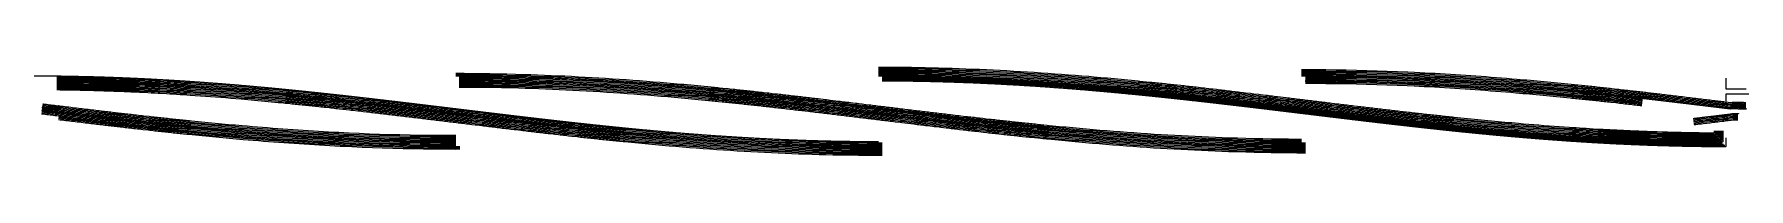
# Model space of a CAD drawing. Header units: millimetres. Extents: x -404 to 41, y 121 to 144.
import ezdxf

# ---------------------------------------------------------------- set-up
doc = ezdxf.new("R2010")
doc.units = ezdxf.units.MM
doc.layers.add('original_T', color=1, linetype='Continuous', true_color=0xff0000)

msp = doc.modelspace()

# ---------------------------------------------------------------- linework, layer by layer
at = {"layer": 'original_T'}
for p, q in [((35.33, 136.9), (35.33, 135.14)), ((41.24, 136.9), (35.33, 136.9)), ((33.66, 124.52), (33.66, 124.52))]:
    msp.add_line(p, q, dxfattribs=at)
for points in [[(32.28, 127.41), (32.28, 126.79), (32.24, 126.79), (31.75, 126.79), (31.25, 126.8), (30.76, 126.8), (30.27, 126.81), (29.79, 126.81), (29.32, 126.82), (28.86, 126.82), (28.42, 126.83), (27.12, 126.85), (26.7, 126.85), (26.29, 126.86), (25.87, 126.87), (25.45, 126.88), (25.03, 126.89), (24.61, 126.9), (24.19, 126.9), (23.76, 126.91), (23.33, 126.92), (22.89, 126.93), (22.45, 126.95), (22, 126.96), (21.55, 126.97), (21.1, 126.98), (20.65, 126.99), (20.19, 127), (19.74, 127.01), (19.29, 127.03), (18.84, 127.04), (17.51, 127.08), (15.77, 127.14), (15.34, 127.16), (14.91, 127.17), (14.48, 127.19), (14.05, 127.21), (13.61, 127.22), (13.18, 127.24), (12.75, 127.26), (12.3, 127.28), (11.86, 127.29), (11.42, 127.31), (10.97, 127.33), (10.52, 127.35), (10.08, 127.37), (9.63, 127.39), (9.19, 127.41), (8.74, 127.43), (8.3, 127.45), (7.87, 127.47), (7.43, 127.49), (7, 127.52), (6.56, 127.54), (6.13, 127.56), (5.69, 127.58), (5.25, 127.61), (4.82, 127.63), (4.38, 127.65), (3.93, 127.68), (3.49, 127.7), (3.05, 127.72), (2.61, 127.75), (2.17, 127.77), (0.85, 127.85), (-0.03, 127.9), (-0.91, 127.96), (-1.79, 128.01), (-2.66, 128.07), (-3.54, 128.13), (-3.98, 128.16), (-4.42, 128.18), (-5.3, 128.24), (-6.61, 128.34), (-7.93, 128.43), (-9.25, 128.53), (-10.57, 128.62), (-11.89, 128.72), (-13.21, 128.83), (-14.53, 128.93), (-15.85, 129.04), (-17.17, 129.15), (-18.49, 129.26), (-19.37, 129.34), (-20.25, 129.42), (-21.13, 129.49), (-22.01, 129.57), (-22.89, 129.65), (-23.77, 129.73), (-24.65, 129.82), (-25.53, 129.9), (-26.41, 129.98), (-27.28, 130.07), (-28.16, 130.15), (-29.04, 130.24), (-29.92, 130.32), (-30.8, 130.41), (-31.68, 130.5), (-32.56, 130.59), (-33.44, 130.68), (-34.32, 130.77), (-35.2, 130.86), (-35.64, 130.9), (-36.08, 130.95), (-36.52, 131), (-36.96, 131.04), (-37.4, 131.09), (-37.84, 131.13), (-38.28, 131.18), (-38.72, 131.23), (-39.16, 131.27), (-39.6, 131.32), (-40.04, 131.37), (-40.48, 131.42), (-40.91, 131.46), (-41.36, 131.51), (-41.8, 131.56), (-42.24, 131.61), (-42.68, 131.66), (-43.11, 131.71), (-43.55, 131.75), (-44.44, 131.85), (-44.87, 131.9), (-45.31, 131.95), (-45.75, 132), (-46.19, 132.05), (-46.63, 132.1), (-47.07, 132.15), (-47.51, 132.2), (-47.95, 132.25), (-48.39, 132.3), (-48.83, 132.35), (-49.27, 132.4), (-49.71, 132.45), (-50.15, 132.5), (-50.59, 132.55), (-51.03, 132.6), (-51.47, 132.65), (-51.91, 132.7), (-52.35, 132.75), (-52.79, 132.8), (-53.24, 132.85), (-53.67, 132.91), (-54.11, 132.96), (-54.55, 133.01), (-54.99, 133.06), (-55.43, 133.11), (-55.87, 133.16), (-56.31, 133.22), (-56.76, 133.27), (-57.19, 133.32), (-57.64, 133.37), (-58.07, 133.42), (-58.52, 133.48), (-58.96, 133.53), (-59.4, 133.58), (-59.84, 133.63), (-60.28, 133.69), (-61.16, 133.79), (-61.6, 133.84), (-62.04, 133.9), (-62.48, 133.95), (-62.92, 134), (-63.36, 134.06), (-63.8, 134.11), (-64.24, 134.16), (-64.68, 134.21), (-65.12, 134.27), (-65.56, 134.32), (-66.88, 134.48), (-67.32, 134.53), (-67.76, 134.59), (-68.2, 134.64), (-68.64, 134.69), (-69.08, 134.75), (-69.53, 134.8), (-69.96, 134.85), (-70.41, 134.91), (-70.85, 134.96), (-71.29, 135.01), (-71.73, 135.07), (-72.17, 135.12), (-72.61, 135.17), (-73.05, 135.23), (-73.49, 135.28), (-73.93, 135.33), (-74.37, 135.39), (-74.81, 135.44), (-75.25, 135.5), (-75.69, 135.55), (-76.13, 135.6), (-76.57, 135.66), (-77.01, 135.71), (-77.9, 135.82), (-78.34, 135.87), (-78.78, 135.92), (-80.98, 136.19), (-81.42, 136.24), (-81.86, 136.3), (-82.3, 136.35), (-82.74, 136.4), (-83.19, 136.45), (-83.63, 136.51), (-84.07, 136.56), (-85.39, 136.72), (-85.83, 136.77), (-87.15, 136.93), (-87.59, 136.98), (-88.04, 137.03), (-89.36, 137.19), (-89.8, 137.24), (-90.68, 137.35), (-91.12, 137.4), (-91.56, 137.45), (-92, 137.5), (-92.89, 137.61), (-93.33, 137.66), (-93.77, 137.71), (-94.21, 137.76), (-94.65, 137.81), (-95.09, 137.86), (-95.53, 137.91), (-95.97, 137.96), (-96.42, 138.02), (-96.86, 138.07), (-97.74, 138.17), (-98.18, 138.22), (-99.5, 138.37), (-99.94, 138.42), (-100.39, 138.47), (-102.15, 138.67), (-102.59, 138.71), (-103.03, 138.76), (-103.48, 138.81), (-103.92, 138.86), (-104.36, 138.91), (-105.24, 139.01), (-105.68, 139.05), (-106.12, 139.1), (-107.01, 139.2), (-107.45, 139.25), (-107.89, 139.29), (-108.33, 139.34), (-108.77, 139.39), (-109.22, 139.44), (-109.66, 139.48), (-110.1, 139.53), (-110.98, 139.62), (-111.42, 139.67), (-111.87, 139.71), (-112.31, 139.76), (-112.75, 139.81), (-113.19, 139.85), (-113.63, 139.9), (-114.07, 139.94), (-115.84, 140.12), (-116.72, 140.21), (-117.17, 140.25), (-118.05, 140.34), (-118.93, 140.43), (-120.7, 140.6), (-121.59, 140.68), (-122.47, 140.76), (-123.35, 140.84), (-124.24, 140.92), (-125.12, 141), (-126.01, 141.08), (-126.89, 141.16), (-127.77, 141.24), (-128.66, 141.32), (-129.99, 141.43), (-131.75, 141.57), (-133.52, 141.72), (-135.29, 141.86), (-137.06, 141.99), (-138.83, 142.12), (-140.6, 142.24), (-142.37, 142.37), (-144.14, 142.48), (-145.91, 142.59), (-147.68, 142.7), (-149.45, 142.81), (-151.22, 142.9), (-152.99, 143), (-154.76, 143.09), (-156.54, 143.17), (-158.31, 143.25), (-160.08, 143.33), (-161.85, 143.39), (-163.62, 143.46), (-165.39, 143.52), (-167.16, 143.57), (-168.94, 143.62), (-170.71, 143.67), (-172.48, 143.7), (-174.25, 143.74), (-176.02, 143.77), (-178.24, 143.79), (-180.45, 143.81), (-182.67, 143.82), (-184.58, 143.81)], [(32.6, 127.41), (32.6, 126.47), (32.24, 126.47), (31.74, 126.47), (31.25, 126.48), (30.75, 126.48), (30.27, 126.48), (29.79, 126.49), (29.32, 126.49), (28.86, 126.5), (28.42, 126.51), (27.12, 126.53), (26.7, 126.53), (26.28, 126.54), (25.86, 126.55), (25.44, 126.56), (25.02, 126.56), (24.6, 126.57), (24.18, 126.58), (23.75, 126.59), (23.32, 126.6), (22.88, 126.61), (22.44, 126.62), (22, 126.63), (21.55, 126.64), (21.09, 126.66), (20.64, 126.67), (20.18, 126.68), (19.73, 126.69), (19.28, 126.71), (18.83, 126.72), (17.5, 126.76), (15.76, 126.82), (15.33, 126.84), (14.9, 126.85), (14.47, 126.87), (14.03, 126.88), (13.6, 126.9), (13.17, 126.92), (12.73, 126.94), (12.29, 126.95), (11.85, 126.97), (11.4, 126.99), (10.96, 127.01), (10.51, 127.03), (10.06, 127.05), (9.62, 127.07), (9.17, 127.09), (8.73, 127.11), (8.29, 127.13), (7.85, 127.15), (7.42, 127.17), (6.98, 127.19), (6.54, 127.22), (6.11, 127.24), (5.67, 127.26), (5.24, 127.28), (4.8, 127.31), (4.36, 127.33), (3.92, 127.35), (3.48, 127.38), (3.04, 127.4), (2.59, 127.43), (2.15, 127.45), (0.83, 127.53), (-0.05, 127.58), (-0.93, 127.64), (-1.81, 127.69), (-2.68, 127.75), (-3.56, 127.8), (-4, 127.83), (-4.44, 127.86), (-5.32, 127.92), (-6.64, 128.01), (-7.96, 128.11), (-9.27, 128.2), (-10.59, 128.3), (-11.91, 128.4), (-13.23, 128.51), (-14.55, 128.61), (-15.87, 128.72), (-17.19, 128.83), (-18.52, 128.94), (-19.4, 129.02), (-20.28, 129.1), (-21.16, 129.17), (-22.04, 129.25), (-22.92, 129.33), (-23.8, 129.41), (-24.68, 129.49), (-25.56, 129.58), (-26.44, 129.66), (-27.31, 129.74), (-28.19, 129.83), (-29.07, 129.91), (-29.95, 130), (-30.83, 130.09), (-31.71, 130.18), (-32.59, 130.27), (-33.47, 130.35), (-34.35, 130.45), (-35.23, 130.54), (-35.67, 130.58), (-36.11, 130.63), (-36.55, 130.67), (-36.99, 130.72), (-37.43, 130.77), (-37.87, 130.81), (-38.31, 130.86), (-38.75, 130.91), (-39.19, 130.95), (-39.63, 131), (-40.07, 131.05), (-40.51, 131.1), (-40.95, 131.14), (-41.39, 131.19), (-41.83, 131.24), (-42.27, 131.29), (-42.71, 131.34), (-43.15, 131.38), (-43.59, 131.43), (-44.47, 131.53), (-44.91, 131.58), (-45.35, 131.63), (-45.79, 131.68), (-46.23, 131.73), (-46.67, 131.78), (-47.11, 131.83), (-47.55, 131.88), (-47.99, 131.93), (-48.43, 131.98), (-48.87, 132.03), (-49.31, 132.08), (-49.75, 132.13), (-50.19, 132.18), (-50.63, 132.23), (-51.07, 132.28), (-51.51, 132.33), (-51.95, 132.38), (-52.39, 132.43), (-52.83, 132.48), (-53.27, 132.53), (-53.71, 132.59), (-54.15, 132.64), (-54.59, 132.69), (-55.03, 132.74), (-55.47, 132.79), (-55.91, 132.84), (-56.35, 132.9), (-56.79, 132.95), (-57.23, 133), (-57.67, 133.05), (-58.11, 133.1), (-58.55, 133.16), (-58.99, 133.21), (-59.43, 133.26), (-59.87, 133.31), (-60.31, 133.37), (-61.2, 133.47), (-61.64, 133.52), (-62.08, 133.58), (-62.52, 133.63), (-62.96, 133.68), (-63.4, 133.74), (-63.84, 133.79), (-64.28, 133.84), (-64.72, 133.89), (-65.16, 133.95), (-65.6, 134), (-66.92, 134.16), (-67.36, 134.21), (-67.8, 134.27), (-68.24, 134.32), (-68.68, 134.37), (-69.12, 134.43), (-69.56, 134.48), (-70, 134.53), (-70.44, 134.59), (-70.88, 134.64), (-71.33, 134.69), (-71.77, 134.75), (-72.21, 134.8), (-72.65, 134.85), (-73.09, 134.91), (-73.53, 134.96), (-73.97, 135.01), (-74.41, 135.07), (-74.85, 135.12), (-75.29, 135.17), (-75.73, 135.23), (-76.17, 135.28), (-76.61, 135.34), (-77.05, 135.39), (-77.94, 135.5), (-78.38, 135.55), (-78.82, 135.6), (-81.02, 135.87), (-81.46, 135.92), (-81.9, 135.97), (-82.34, 136.03), (-82.78, 136.08), (-83.22, 136.13), (-83.66, 136.19), (-84.11, 136.24), (-85.43, 136.4), (-85.87, 136.45), (-87.19, 136.61), (-87.63, 136.66), (-88.07, 136.71), (-89.4, 136.87), (-89.84, 136.92), (-90.72, 137.03), (-91.16, 137.08), (-91.6, 137.13), (-92.04, 137.18), (-92.92, 137.29), (-93.37, 137.34), (-93.81, 137.39), (-94.25, 137.44), (-94.69, 137.49), (-95.13, 137.54), (-95.57, 137.59), (-96.01, 137.64), (-96.45, 137.69), (-96.89, 137.75), (-97.78, 137.85), (-98.22, 137.9), (-99.54, 138.05), (-99.98, 138.1), (-100.42, 138.15), (-102.19, 138.34), (-102.63, 138.39), (-103.07, 138.44), (-103.51, 138.49), (-103.95, 138.54), (-104.39, 138.59), (-105.28, 138.69), (-105.72, 138.73), (-106.16, 138.78), (-107.04, 138.88), (-107.48, 138.93), (-107.92, 138.97), (-108.37, 139.02), (-108.81, 139.07), (-109.25, 139.11), (-109.69, 139.16), (-110.13, 139.21), (-111.02, 139.3), (-111.46, 139.35), (-111.9, 139.39), (-112.34, 139.44), (-112.78, 139.48), (-113.22, 139.53), (-113.66, 139.58), (-114.11, 139.62), (-115.87, 139.8), (-116.76, 139.89), (-117.2, 139.93), (-118.08, 140.02), (-118.96, 140.1), (-120.73, 140.27), (-121.62, 140.36), (-122.5, 140.44), (-123.38, 140.52), (-124.27, 140.6), (-125.15, 140.68), (-126.03, 140.76), (-126.92, 140.84), (-127.8, 140.92), (-128.69, 140.99), (-130.01, 141.11), (-131.78, 141.25), (-133.55, 141.4), (-135.32, 141.53), (-137.09, 141.67), (-138.86, 141.8), (-140.62, 141.92), (-142.39, 142.04), (-144.16, 142.16), (-145.93, 142.27), (-147.7, 142.38), (-149.47, 142.48), (-151.24, 142.58), (-153.01, 142.68), (-154.78, 142.77), (-156.55, 142.85), (-158.32, 142.93), (-160.09, 143), (-161.86, 143.07), (-163.63, 143.14), (-165.4, 143.2), (-167.17, 143.25), (-168.94, 143.3), (-170.71, 143.34), (-172.49, 143.38), (-174.26, 143.42), (-176.03, 143.44), (-178.24, 143.47), (-180.46, 143.49), (-182.67, 143.5), (-184.58, 143.49)], [(32.92, 127.41), (32.92, 126.14), (32.24, 126.15), (31.74, 126.15), (31.24, 126.15), (30.75, 126.16), (30.26, 126.16), (29.78, 126.17), (29.31, 126.17), (28.86, 126.18), (28.41, 126.18), (27.11, 126.2), (26.69, 126.21), (26.27, 126.22), (25.86, 126.23), (25.44, 126.23), (25.02, 126.24), (24.59, 126.25), (24.17, 126.26), (23.74, 126.27), (23.31, 126.28), (22.88, 126.29), (22.43, 126.3), (21.99, 126.31), (21.54, 126.32), (21.08, 126.33), (20.63, 126.35), (20.18, 126.36), (19.72, 126.37), (19.27, 126.38), (18.82, 126.4), (17.49, 126.44), (15.75, 126.5), (15.31, 126.51), (14.88, 126.53), (14.45, 126.55), (14.02, 126.56), (13.59, 126.58), (13.16, 126.6), (12.72, 126.61), (12.28, 126.63), (11.84, 126.65), (11.39, 126.67), (10.94, 126.69), (10.49, 126.71), (10.05, 126.73), (9.6, 126.75), (9.16, 126.77), (8.71, 126.79), (8.27, 126.81), (7.84, 126.83), (7.4, 126.85), (6.96, 126.87), (6.53, 126.89), (6.09, 126.92), (5.66, 126.94), (5.22, 126.96), (4.78, 126.98), (4.34, 127.01), (3.9, 127.03), (3.46, 127.06), (3.02, 127.08), (2.58, 127.11), (2.13, 127.13), (0.81, 127.21), (-0.07, 127.26), (-0.95, 127.31), (-1.83, 127.37), (-2.71, 127.43), (-3.58, 127.48), (-4.02, 127.51), (-4.46, 127.54), (-5.34, 127.6), (-6.66, 127.69), (-7.98, 127.79), (-9.3, 127.88), (-10.62, 127.98), (-11.94, 128.08), (-13.26, 128.19), (-14.58, 128.29), (-15.9, 128.4), (-17.22, 128.51), (-18.54, 128.62), (-19.42, 128.7), (-20.3, 128.77), (-21.18, 128.85), (-22.06, 128.93), (-22.94, 129.01), (-23.82, 129.09), (-24.71, 129.17), (-25.59, 129.26), (-26.47, 129.34), (-27.35, 129.42), (-28.23, 129.51), (-29.11, 129.59), (-29.99, 129.68), (-30.87, 129.77), (-31.75, 129.86), (-32.63, 129.94), (-33.51, 130.03), (-34.39, 130.12), (-35.27, 130.22), (-35.71, 130.26), (-36.15, 130.31), (-36.59, 130.35), (-37.03, 130.4), (-37.47, 130.45), (-37.91, 130.49), (-38.35, 130.54), (-38.79, 130.59), (-39.23, 130.63), (-39.67, 130.68), (-40.11, 130.73), (-40.55, 130.78), (-40.98, 130.82), (-41.43, 130.87), (-41.87, 130.92), (-42.31, 130.97), (-42.75, 131.02), (-43.19, 131.06), (-43.63, 131.11), (-44.51, 131.21), (-44.95, 131.26), (-45.39, 131.31), (-45.83, 131.36), (-46.27, 131.41), (-46.71, 131.46), (-47.15, 131.51), (-47.59, 131.56), (-48.03, 131.61), (-48.47, 131.66), (-48.91, 131.71), (-49.35, 131.76), (-49.79, 131.81), (-50.23, 131.86), (-50.67, 131.91), (-51.11, 131.96), (-51.55, 132.01), (-51.99, 132.06), (-52.43, 132.11), (-52.87, 132.16), (-53.31, 132.21), (-53.75, 132.26), (-54.19, 132.32), (-54.63, 132.37), (-55.07, 132.42), (-55.51, 132.47), (-55.95, 132.52), (-56.39, 132.58), (-56.83, 132.63), (-57.27, 132.68), (-57.71, 132.73), (-58.15, 132.78), (-58.59, 132.84), (-59.03, 132.89), (-59.47, 132.94), (-59.91, 132.99), (-60.35, 133.05), (-61.23, 133.15), (-61.67, 133.2), (-62.11, 133.26), (-62.55, 133.31), (-63, 133.36), (-63.44, 133.41), (-63.88, 133.47), (-64.32, 133.52), (-64.76, 133.57), (-65.2, 133.63), (-65.64, 133.68), (-66.96, 133.84), (-67.4, 133.89), (-67.84, 133.95), (-68.28, 134), (-68.72, 134.05), (-69.16, 134.11), (-69.6, 134.16), (-70.04, 134.21), (-70.48, 134.27), (-70.92, 134.32), (-71.36, 134.37), (-71.81, 134.43), (-72.25, 134.48), (-72.69, 134.53), (-73.13, 134.59), (-73.57, 134.64), (-74.01, 134.69), (-74.45, 134.75), (-74.89, 134.8), (-75.33, 134.85), (-75.77, 134.91), (-76.21, 134.96), (-76.65, 135.01), (-77.09, 135.07), (-77.97, 135.18), (-78.41, 135.23), (-78.85, 135.28), (-81.06, 135.55), (-81.5, 135.6), (-81.94, 135.65), (-82.38, 135.71), (-82.82, 135.76), (-83.26, 135.81), (-83.7, 135.87), (-84.14, 135.92), (-85.47, 136.08), (-85.91, 136.13), (-87.23, 136.29), (-87.67, 136.34), (-88.11, 136.39), (-89.43, 136.55), (-89.87, 136.6), (-90.76, 136.71), (-91.2, 136.76), (-91.64, 136.81), (-92.08, 136.86), (-92.96, 136.97), (-93.4, 137.02), (-93.84, 137.07), (-94.28, 137.12), (-94.72, 137.17), (-95.17, 137.22), (-95.61, 137.27), (-96.05, 137.32), (-96.49, 137.37), (-96.93, 137.42), (-97.81, 137.53), (-98.25, 137.58), (-99.58, 137.73), (-100.02, 137.78), (-100.46, 137.83), (-102.22, 138.02), (-102.66, 138.07), (-103.11, 138.12), (-103.55, 138.17), (-103.99, 138.22), (-104.43, 138.27), (-105.31, 138.37), (-105.75, 138.41), (-106.19, 138.46), (-107.08, 138.56), (-107.52, 138.6), (-107.96, 138.65), (-108.4, 138.7), (-108.84, 138.75), (-109.28, 138.79), (-109.73, 138.84), (-110.17, 138.89), (-111.05, 138.98), (-111.49, 139.03), (-111.93, 139.07), (-112.37, 139.12), (-112.82, 139.16), (-113.26, 139.21), (-113.7, 139.25), (-114.14, 139.3), (-115.9, 139.48), (-116.79, 139.57), (-117.23, 139.61), (-118.11, 139.7), (-119, 139.78), (-120.76, 139.95), (-121.65, 140.04), (-122.53, 140.12), (-123.41, 140.2), (-124.3, 140.28), (-125.18, 140.36), (-126.06, 140.44), (-126.95, 140.52), (-127.83, 140.6), (-128.71, 140.67), (-130.04, 140.79), (-131.81, 140.93), (-133.57, 141.07), (-135.34, 141.21), (-137.11, 141.35), (-138.88, 141.48), (-140.65, 141.6), (-142.41, 141.72), (-144.18, 141.84), (-145.95, 141.95), (-147.72, 142.06), (-149.49, 142.16), (-151.26, 142.26), (-153.03, 142.35), (-154.8, 142.44), (-156.57, 142.53), (-158.33, 142.61), (-160.1, 142.68), (-161.87, 142.75), (-163.64, 142.82), (-165.41, 142.87), (-167.18, 142.93), (-168.95, 142.98), (-170.72, 143.02), (-172.49, 143.06), (-174.26, 143.09), (-176.03, 143.12), (-178.24, 143.15), (-180.46, 143.17), (-182.67, 143.18), (-184.57, 143.17)], [(32.92, 127.41), (32.92, 126.14), (32.73, 126.14), (32.24, 126.15), (31.74, 126.15), (31.24, 126.15), (30.75, 126.16), (30.26, 126.16), (29.78, 126.17), (29.31, 126.17), (28.86, 126.18), (28.41, 126.18), (27.11, 126.2), (26.69, 126.21), (26.27, 126.22), (25.86, 126.23), (25.44, 126.23), (25.02, 126.24), (24.59, 126.25), (24.17, 126.26), (23.74, 126.27), (23.31, 126.28), (22.88, 126.29), (22.43, 126.3), (21.99, 126.31), (21.54, 126.32), (21.08, 126.33), (20.63, 126.35), (20.18, 126.36), (19.72, 126.37), (19.27, 126.38), (18.82, 126.4), (17.49, 126.44), (15.75, 126.5), (15.31, 126.51), (14.88, 126.53), (14.45, 126.55), (14.02, 126.56), (13.59, 126.58), (13.16, 126.6), (12.72, 126.61), (12.28, 126.63), (11.84, 126.65), (11.39, 126.67), (10.94, 126.69), (10.49, 126.71), (10.05, 126.73), (9.6, 126.75), (9.16, 126.77), (8.71, 126.79), (8.27, 126.81), (7.84, 126.83), (7.4, 126.85), (6.96, 126.87), (6.53, 126.89), (6.09, 126.92), (5.66, 126.94), (5.22, 126.96), (4.78, 126.98), (4.34, 127.01), (3.9, 127.03), (3.46, 127.06), (3.02, 127.08), (2.58, 127.11), (2.13, 127.13), (0.81, 127.21), (-0.07, 127.26), (-0.95, 127.31), (-1.83, 127.37), (-2.71, 127.43), (-3.58, 127.48), (-4.02, 127.51), (-4.46, 127.54), (-5.34, 127.6), (-6.66, 127.69), (-7.98, 127.79), (-9.3, 127.88), (-10.62, 127.98), (-11.94, 128.08), (-13.26, 128.19), (-14.58, 128.29), (-15.9, 128.4), (-17.22, 128.51), (-18.54, 128.62), (-19.42, 128.7), (-20.3, 128.77), (-21.18, 128.85), (-22.06, 128.93), (-22.94, 129.01), (-23.82, 129.09), (-24.71, 129.17), (-25.59, 129.26), (-26.47, 129.34), (-27.35, 129.42), (-28.23, 129.51), (-29.11, 129.59), (-29.99, 129.68), (-30.87, 129.77), (-31.75, 129.86), (-32.63, 129.94), (-33.51, 130.03), (-34.39, 130.12), (-35.27, 130.22), (-35.71, 130.26), (-36.15, 130.31), (-36.59, 130.35), (-37.03, 130.4), (-37.47, 130.45), (-37.91, 130.49), (-38.35, 130.54), (-38.79, 130.59), (-39.23, 130.63), (-39.67, 130.68), (-40.11, 130.73), (-40.55, 130.78), (-40.98, 130.82), (-41.43, 130.87), (-41.87, 130.92), (-42.31, 130.97), (-42.75, 131.02), (-43.19, 131.06), (-43.63, 131.11), (-44.51, 131.21), (-44.95, 131.26), (-45.39, 131.31), (-45.83, 131.36), (-46.27, 131.41), (-46.71, 131.46), (-47.15, 131.51), (-47.59, 131.56), (-48.03, 131.61), (-48.47, 131.66), (-48.91, 131.71), (-49.35, 131.76), (-49.79, 131.81), (-50.23, 131.86), (-50.67, 131.91), (-51.11, 131.96), (-51.55, 132.01), (-51.99, 132.06), (-52.43, 132.11), (-52.87, 132.16), (-53.31, 132.21), (-53.75, 132.26), (-54.19, 132.32), (-54.63, 132.37), (-55.07, 132.42), (-55.51, 132.47), (-55.95, 132.52), (-56.39, 132.58), (-56.83, 132.63), (-57.27, 132.68), (-57.71, 132.73), (-58.15, 132.78), (-58.59, 132.84), (-59.03, 132.89), (-59.47, 132.94), (-59.91, 132.99), (-60.35, 133.05), (-61.23, 133.15), (-61.67, 133.2), (-62.11, 133.26), (-62.55, 133.31), (-63, 133.36), (-63.44, 133.41), (-63.88, 133.47), (-64.32, 133.52), (-64.76, 133.57), (-65.2, 133.63), (-65.64, 133.68), (-66.96, 133.84), (-67.4, 133.89), (-67.84, 133.95), (-68.28, 134), (-68.72, 134.05), (-69.16, 134.11), (-69.6, 134.16), (-70.04, 134.21), (-70.48, 134.27), (-70.92, 134.32), (-71.36, 134.37), (-71.81, 134.43), (-72.25, 134.48), (-72.69, 134.53), (-73.13, 134.59), (-73.57, 134.64), (-74.01, 134.69), (-74.45, 134.75), (-74.89, 134.8), (-75.33, 134.85), (-75.77, 134.91), (-76.21, 134.96), (-76.65, 135.01), (-77.09, 135.07), (-77.97, 135.18), (-78.41, 135.23), (-78.85, 135.28), (-81.06, 135.55), (-81.5, 135.6), (-81.94, 135.65), (-82.38, 135.71), (-82.82, 135.76), (-83.26, 135.81), (-83.7, 135.87), (-84.14, 135.92), (-85.47, 136.08), (-85.91, 136.13), (-87.23, 136.29), (-87.67, 136.34), (-88.11, 136.39), (-89.43, 136.55), (-89.87, 136.6), (-90.76, 136.71), (-91.2, 136.76), (-91.64, 136.81), (-92.08, 136.86), (-92.96, 136.97), (-93.4, 137.02), (-93.84, 137.07), (-94.28, 137.12), (-94.72, 137.17), (-95.17, 137.22), (-95.61, 137.27), (-96.05, 137.32), (-96.49, 137.37), (-96.93, 137.42), (-97.81, 137.53), (-98.25, 137.58), (-99.58, 137.73), (-100.02, 137.78), (-100.46, 137.83), (-102.22, 138.02), (-102.66, 138.07), (-103.11, 138.12), (-103.55, 138.17), (-103.99, 138.22), (-104.43, 138.27), (-105.31, 138.37), (-105.75, 138.41), (-106.19, 138.46), (-107.08, 138.56), (-107.52, 138.6), (-107.96, 138.65), (-108.4, 138.7), (-108.84, 138.75), (-109.28, 138.79), (-109.73, 138.84), (-110.17, 138.89), (-111.05, 138.98), (-111.49, 139.03), (-111.93, 139.07), (-112.37, 139.12), (-112.82, 139.16), (-113.26, 139.21), (-113.7, 139.25), (-114.14, 139.3), (-115.02, 139.39), (-115.9, 139.48), (-116.79, 139.57), (-117.23, 139.61), (-118.11, 139.7), (-119, 139.78), (-120.76, 139.95), (-121.65, 140.04), (-122.53, 140.12), (-123.41, 140.2), (-124.3, 140.28), (-125.18, 140.36), (-126.06, 140.44), (-126.95, 140.52), (-127.83, 140.6), (-128.71, 140.67), (-130.04, 140.79), (-131.81, 140.93), (-133.57, 141.07), (-135.34, 141.21), (-137.11, 141.35), (-138.88, 141.48), (-140.65, 141.6), (-142.41, 141.72), (-144.18, 141.84), (-145.95, 141.95), (-147.72, 142.06), (-149.49, 142.16), (-151.26, 142.26), (-153.03, 142.35), (-154.8, 142.44), (-156.57, 142.53), (-158.33, 142.61), (-160.1, 142.68), (-161.87, 142.75), (-163.64, 142.82), (-165.41, 142.87), (-167.18, 142.93), (-168.95, 142.98), (-170.72, 143.02), (-172.49, 143.06), (-174.26, 143.09), (-176.03, 143.12), (-178.24, 143.15), (-180.46, 143.17), (-182.67, 143.18), (-184.57, 143.17)], [(33.24, 127.41), (33.24, 125.82), (33.2, 125.82), (32.73, 125.82), (32.23, 125.82), (31.74, 125.83), (31.24, 125.83), (30.75, 125.83), (30.26, 125.84), (29.78, 125.84), (29.31, 125.85), (28.85, 125.85), (28.41, 125.86), (27.11, 125.88), (26.69, 125.89), (26.27, 125.89), (25.85, 125.9), (25.43, 125.91), (25.01, 125.92), (24.59, 125.93), (24.16, 125.94), (23.74, 125.95), (23.3, 125.96), (22.87, 125.97), (22.43, 125.98), (21.98, 125.99), (21.53, 126), (21.08, 126.01), (20.62, 126.02), (20.17, 126.04), (19.71, 126.05), (19.26, 126.06), (18.81, 126.07), (17.48, 126.12), (15.73, 126.17), (15.3, 126.19), (14.87, 126.21), (14.44, 126.22), (14.01, 126.24), (13.58, 126.26), (13.14, 126.27), (12.71, 126.29), (12.27, 126.31), (11.82, 126.33), (11.38, 126.35), (10.93, 126.37), (10.48, 126.38), (10.03, 126.4), (9.59, 126.42), (9.14, 126.44), (8.7, 126.46), (8.26, 126.49), (7.82, 126.51), (7.38, 126.53), (6.95, 126.55), (6.51, 126.57), (6.08, 126.59), (5.64, 126.62), (5.2, 126.64), (4.76, 126.66), (4.32, 126.69), (3.88, 126.71), (3.44, 126.73), (3, 126.76), (2.56, 126.78), (2.12, 126.81), (0.79, 126.89), (-0.09, 126.94), (-0.97, 126.99), (-1.85, 127.05), (-2.73, 127.1), (-3.61, 127.16), (-4.04, 127.19), (-4.48, 127.22), (-5.36, 127.28), (-6.68, 127.37), (-8, 127.46), (-9.32, 127.56), (-10.64, 127.66), (-11.96, 127.76), (-13.28, 127.86), (-14.61, 127.97), (-15.93, 128.08), (-17.25, 128.19), (-18.57, 128.3), (-19.45, 128.38), (-20.33, 128.45), (-21.21, 128.53), (-22.09, 128.61), (-22.97, 128.69), (-23.85, 128.77), (-24.74, 128.85), (-25.62, 128.94), (-26.5, 129.02), (-27.38, 129.1), (-28.26, 129.19), (-29.14, 129.27), (-30.02, 129.36), (-30.9, 129.45), (-31.78, 129.53), (-32.66, 129.62), (-33.54, 129.71), (-34.42, 129.8), (-35.3, 129.9), (-35.74, 129.94), (-36.18, 129.99), (-36.62, 130.03), (-37.06, 130.08), (-37.5, 130.13), (-37.94, 130.17), (-38.38, 130.22), (-38.82, 130.27), (-39.26, 130.31), (-39.7, 130.36), (-40.14, 130.41), (-40.58, 130.45), (-41.02, 130.5), (-41.46, 130.55), (-41.9, 130.6), (-42.34, 130.65), (-42.78, 130.7), (-43.22, 130.74), (-43.66, 130.79), (-44.54, 130.89), (-44.98, 130.94), (-45.42, 130.99), (-45.86, 131.04), (-46.3, 131.09), (-46.74, 131.14), (-47.18, 131.19), (-47.62, 131.24), (-48.06, 131.29), (-48.5, 131.34), (-48.94, 131.39), (-49.38, 131.44), (-49.82, 131.49), (-50.26, 131.54), (-50.7, 131.59), (-51.14, 131.64), (-51.58, 131.69), (-52.02, 131.74), (-52.46, 131.79), (-52.91, 131.84), (-53.35, 131.89), (-53.79, 131.94), (-54.23, 132), (-54.67, 132.05), (-55.11, 132.1), (-55.55, 132.15), (-55.99, 132.2), (-56.43, 132.26), (-56.87, 132.31), (-57.31, 132.36), (-57.75, 132.41), (-58.19, 132.46), (-58.63, 132.52), (-59.07, 132.57), (-59.51, 132.62), (-59.95, 132.67), (-60.39, 132.73), (-61.27, 132.83), (-61.71, 132.88), (-62.15, 132.94), (-62.59, 132.99), (-63.03, 133.04), (-63.47, 133.09), (-63.91, 133.15), (-64.35, 133.2), (-64.8, 133.25), (-65.24, 133.31), (-65.68, 133.36), (-67, 133.52), (-67.44, 133.57), (-67.88, 133.63), (-68.32, 133.68), (-68.76, 133.73), (-69.2, 133.79), (-69.64, 133.84), (-70.08, 133.89), (-70.52, 133.95), (-70.96, 134), (-71.4, 134.05), (-71.84, 134.11), (-72.28, 134.16), (-72.72, 134.21), (-73.17, 134.27), (-73.61, 134.32), (-74.05, 134.37), (-74.49, 134.43), (-74.93, 134.48), (-75.37, 134.53), (-75.81, 134.59), (-76.25, 134.64), (-76.69, 134.69), (-77.13, 134.75), (-78.01, 134.86), (-78.45, 134.91), (-78.89, 134.96), (-81.1, 135.23), (-81.54, 135.28), (-81.98, 135.33), (-82.42, 135.39), (-82.86, 135.44), (-83.3, 135.49), (-83.74, 135.55), (-84.18, 135.6), (-85.5, 135.76), (-85.95, 135.81), (-87.27, 135.97), (-87.71, 136.02), (-88.15, 136.07), (-89.47, 136.23), (-89.91, 136.28), (-90.79, 136.39), (-91.24, 136.44), (-91.68, 136.49), (-92.12, 136.54), (-93, 136.64), (-93.44, 136.7), (-93.88, 136.75), (-94.32, 136.8), (-94.76, 136.85), (-95.2, 136.9), (-95.64, 136.95), (-96.08, 137), (-96.53, 137.05), (-96.97, 137.1), (-97.85, 137.21), (-98.29, 137.26), (-99.61, 137.41), (-100.05, 137.46), (-100.5, 137.51), (-102.26, 137.7), (-102.7, 137.75), (-103.14, 137.8), (-103.58, 137.85), (-104.02, 137.9), (-104.46, 137.95), (-105.35, 138.05), (-105.79, 138.09), (-106.23, 138.14), (-107.11, 138.24), (-107.55, 138.28), (-107.99, 138.33), (-108.44, 138.38), (-108.88, 138.43), (-109.32, 138.47), (-109.76, 138.52), (-110.2, 138.57), (-111.08, 138.66), (-111.52, 138.71), (-111.97, 138.75), (-112.41, 138.8), (-112.85, 138.84), (-113.29, 138.89), (-113.73, 138.93), (-114.17, 138.98), (-114.61, 139.02), (-115.05, 139.07), (-115.94, 139.16), (-116.82, 139.25), (-117.26, 139.29), (-118.14, 139.38), (-119.03, 139.46), (-120.79, 139.63), (-121.68, 139.72), (-122.56, 139.8), (-123.44, 139.88), (-124.32, 139.96), (-125.21, 140.04), (-126.09, 140.12), (-126.97, 140.2), (-127.86, 140.28), (-128.74, 140.35), (-130.07, 140.46), (-131.83, 140.61), (-133.6, 140.75), (-135.37, 140.89), (-137.13, 141.02), (-138.9, 141.15), (-140.67, 141.28), (-142.44, 141.4), (-144.2, 141.52), (-145.97, 141.63), (-147.74, 141.74), (-149.51, 141.84), (-151.28, 141.94), (-153.04, 142.03), (-154.81, 142.12), (-156.58, 142.2), (-158.35, 142.28), (-160.12, 142.36), (-161.89, 142.43), (-163.65, 142.49), (-165.42, 142.55), (-167.19, 142.61), (-168.96, 142.66), (-170.73, 142.7), (-172.5, 142.74), (-174.27, 142.77), (-176.04, 142.8), (-178.25, 142.83), (-180.46, 142.84), (-182.67, 142.85), (-184.57, 142.84)], [(33.57, 127.41), (33.57, 125.49), (33.2, 125.49), (32.72, 125.5), (32.23, 125.5), (31.74, 125.5), (31.24, 125.51), (30.75, 125.51), (30.26, 125.52), (29.78, 125.52), (29.31, 125.53), (28.85, 125.53), (28.4, 125.54), (27.1, 125.56), (26.68, 125.56), (26.26, 125.57), (25.84, 125.58), (25.42, 125.59), (25, 125.6), (24.58, 125.61), (24.16, 125.62), (23.73, 125.62), (23.3, 125.63), (22.86, 125.65), (22.42, 125.66), (21.97, 125.67), (21.52, 125.68), (21.07, 125.69), (20.61, 125.7), (20.16, 125.71), (19.7, 125.73), (19.25, 125.74), (18.8, 125.75), (17.47, 125.79), (15.72, 125.85), (15.29, 125.87), (14.86, 125.88), (14.43, 125.9), (14, 125.92), (13.56, 125.93), (13.13, 125.95), (12.69, 125.97), (12.25, 125.99), (11.81, 126.01), (11.36, 126.02), (10.92, 126.04), (10.47, 126.06), (10.02, 126.08), (9.57, 126.1), (9.13, 126.12), (8.68, 126.14), (8.24, 126.16), (7.81, 126.18), (7.37, 126.21), (6.93, 126.23), (6.5, 126.25), (6.06, 126.27), (5.62, 126.29), (5.19, 126.32), (4.75, 126.34), (4.31, 126.36), (3.86, 126.39), (3.42, 126.41), (2.98, 126.44), (2.54, 126.46), (2.1, 126.49), (0.77, 126.56), (-0.11, 126.62), (-0.99, 126.67), (-1.87, 126.73), (-2.75, 126.78), (-3.63, 126.84), (-4.07, 126.87), (-4.51, 126.9), (-5.39, 126.96), (-6.7, 127.05), (-8.03, 127.14), (-9.35, 127.24), (-10.67, 127.34), (-11.99, 127.44), (-13.31, 127.54), (-14.63, 127.65), (-15.95, 127.76), (-17.28, 127.87), (-18.6, 127.98), (-19.48, 128.05), (-20.36, 128.13), (-21.24, 128.21), (-22.12, 128.29), (-23, 128.37), (-23.88, 128.45), (-24.76, 128.53), (-25.65, 128.61), (-26.53, 128.7), (-27.41, 128.78), (-28.29, 128.87), (-29.17, 128.95), (-30.05, 129.04), (-30.93, 129.13), (-31.81, 129.21), (-32.69, 129.3), (-33.57, 129.39), (-34.45, 129.48), (-35.33, 129.57), (-35.77, 129.62), (-36.21, 129.67), (-36.65, 129.71), (-37.09, 129.76), (-37.53, 129.8), (-37.97, 129.85), (-38.41, 129.9), (-38.85, 129.94), (-39.29, 129.99), (-39.73, 130.04), (-40.17, 130.09), (-40.62, 130.13), (-41.05, 130.18), (-41.5, 130.23), (-41.94, 130.28), (-42.38, 130.33), (-42.82, 130.37), (-43.26, 130.42), (-43.7, 130.47), (-44.58, 130.57), (-45.02, 130.62), (-45.46, 130.67), (-45.9, 130.72), (-46.34, 130.77), (-46.78, 130.82), (-47.22, 130.87), (-47.66, 130.92), (-48.1, 130.96), (-48.54, 131.02), (-48.98, 131.07), (-49.42, 131.12), (-49.86, 131.17), (-50.3, 131.22), (-50.74, 131.27), (-51.18, 131.32), (-51.62, 131.37), (-52.06, 131.42), (-52.5, 131.47), (-52.94, 131.52), (-53.38, 131.57), (-53.82, 131.62), (-54.26, 131.68), (-54.7, 131.73), (-55.14, 131.78), (-55.58, 131.83), (-56.03, 131.88), (-56.47, 131.93), (-56.91, 131.99), (-57.35, 132.04), (-57.79, 132.09), (-58.23, 132.14), (-58.67, 132.2), (-59.11, 132.25), (-59.55, 132.3), (-59.99, 132.35), (-60.43, 132.4), (-61.31, 132.51), (-61.75, 132.56), (-62.19, 132.62), (-62.63, 132.67), (-63.07, 132.72), (-63.51, 132.77), (-63.95, 132.83), (-64.39, 132.88), (-64.83, 132.93), (-65.28, 132.99), (-65.72, 133.04), (-67.04, 133.2), (-67.48, 133.25), (-67.92, 133.31), (-68.36, 133.36), (-68.8, 133.41), (-69.24, 133.47), (-69.68, 133.52), (-70.12, 133.57), (-70.56, 133.63), (-71, 133.68), (-71.44, 133.73), (-71.88, 133.79), (-72.32, 133.84), (-72.76, 133.89), (-73.2, 133.95), (-73.65, 134), (-74.09, 134.05), (-74.53, 134.11), (-74.97, 134.16), (-75.41, 134.21), (-75.85, 134.27), (-76.29, 134.32), (-76.73, 134.37), (-77.17, 134.43), (-78.05, 134.53), (-78.49, 134.59), (-78.93, 134.64), (-80.25, 134.8), (-81.14, 134.91), (-81.58, 134.96), (-82.02, 135.01), (-82.46, 135.07), (-82.9, 135.12), (-83.34, 135.17), (-83.78, 135.23), (-84.22, 135.28), (-85.54, 135.44), (-85.98, 135.49), (-87.31, 135.65), (-87.75, 135.7), (-88.19, 135.75), (-89.51, 135.91), (-89.95, 135.96), (-90.83, 136.07), (-91.27, 136.12), (-91.71, 136.17), (-92.15, 136.22), (-93.04, 136.32), (-93.48, 136.38), (-93.92, 136.43), (-94.36, 136.48), (-94.8, 136.53), (-95.24, 136.58), (-95.68, 136.63), (-96.12, 136.68), (-96.56, 136.73), (-97, 136.78), (-97.89, 136.89), (-98.33, 136.94), (-99.65, 137.09), (-100.09, 137.14), (-100.53, 137.19), (-102.3, 137.38), (-102.74, 137.43), (-103.18, 137.48), (-103.62, 137.53), (-104.06, 137.58), (-104.5, 137.63), (-105.38, 137.72), (-105.82, 137.77), (-106.26, 137.82), (-107.15, 137.92), (-107.59, 137.96), (-108.03, 138.01), (-108.47, 138.06), (-108.91, 138.11), (-109.35, 138.15), (-109.79, 138.2), (-110.23, 138.25), (-111.12, 138.34), (-111.56, 138.38), (-112, 138.43), (-112.44, 138.48), (-112.88, 138.52), (-113.32, 138.57), (-113.76, 138.61), (-114.2, 138.66), (-114.65, 138.7), (-115.09, 138.75), (-115.53, 138.79), (-115.97, 138.84), (-116.85, 138.92), (-117.29, 138.97), (-118.18, 139.05), (-119.06, 139.14), (-120.82, 139.31), (-121.71, 139.39), (-122.59, 139.48), (-123.47, 139.56), (-124.35, 139.64), (-125.24, 139.72), (-126.12, 139.8), (-127, 139.88), (-127.89, 139.95), (-128.77, 140.03), (-130.09, 140.14), (-131.86, 140.29), (-133.63, 140.43), (-135.39, 140.57), (-137.16, 140.7), (-138.92, 140.83), (-140.69, 140.96), (-142.46, 141.08), (-144.22, 141.2), (-145.99, 141.31), (-147.76, 141.42), (-149.53, 141.52), (-151.29, 141.62), (-153.06, 141.71), (-154.83, 141.8), (-156.6, 141.88), (-158.36, 141.96), (-160.13, 142.04), (-161.9, 142.11), (-163.67, 142.17), (-165.43, 142.23), (-167.2, 142.28), (-168.97, 142.33), (-170.74, 142.38), (-172.5, 142.42), (-174.27, 142.45), (-176.04, 142.48), (-178.25, 142.5), (-180.46, 142.52), (-182.67, 142.53), (-184.57, 142.52)], [(40.49, 134.65), (39.86, 134.65), (39.86, 134.69), (36.97, 134.69), (36.51, 134.66), (35.91, 134.73), (35.54, 134.78), (35.17, 134.82), (34.8, 134.87), (34.42, 134.91), (34.04, 134.96), (33.65, 135.01), (33.26, 135.05), (32.86, 135.1), (32.46, 135.15), (32.05, 135.2), (31.63, 135.25), (31.2, 135.3), (30.77, 135.35), (30.33, 135.41), (29.88, 135.46), (29.43, 135.52), (28.96, 135.57), (28.5, 135.63), (28.02, 135.69), (27.54, 135.74), (27.06, 135.8), (26.57, 135.86), (26.07, 135.92), (25.57, 135.98), (25.07, 136.04), (24.57, 136.1), (24.06, 136.16), (23.55, 136.22), (23.05, 136.28), (22.54, 136.34), (22.04, 136.4), (21.54, 136.46), (21.05, 136.52), (20.55, 136.58), (20.07, 136.64), (19.6, 136.69), (19.13, 136.75), (18.68, 136.8), (18.23, 136.85), (17.79, 136.91), (17.37, 136.96), (16.95, 137), (16.54, 137.05), (16.13, 137.1), (15.73, 137.15), (15.35, 137.19), (14.96, 137.24), (14.57, 137.28), (14.19, 137.32), (13.8, 137.37), (13.4, 137.41), (13, 137.46), (12.59, 137.51), (12.16, 137.56), (11.72, 137.6), (11.28, 137.66), (10.82, 137.71), (10.36, 137.76), (9.89, 137.81), (9.42, 137.87), (8.95, 137.92), (8.48, 137.97), (8.01, 138.03), (7.54, 138.08), (7.08, 138.13), (5.73, 138.28), (5.29, 138.33), (4.85, 138.37), (4.42, 138.42), (3.98, 138.47), (3.55, 138.52), (3.12, 138.56), (2.69, 138.61), (2.26, 138.65), (1.82, 138.7), (1.38, 138.75), (0.95, 138.79), (0.51, 138.84), (0.07, 138.89), (-0.38, 138.93), (-0.82, 138.98), (-1.26, 139.03), (-1.7, 139.07), (-2.14, 139.12), (-3.03, 139.21), (-3.47, 139.25), (-3.92, 139.3), (-4.36, 139.35), (-4.8, 139.39), (-5.69, 139.48), (-6.57, 139.57), (-7.46, 139.65), (-8.34, 139.74), (-9.23, 139.83), (-10.11, 139.91), (-10.99, 140), (-11.87, 140.08), (-12.76, 140.16), (-13.64, 140.24), (-14.52, 140.32), (-15.4, 140.4), (-16.29, 140.48), (-17.17, 140.56), (-18.05, 140.63), (-18.93, 140.71), (-20.26, 140.82), (-21.58, 140.93), (-22.91, 141.04), (-24.23, 141.14), (-25.56, 141.25), (-26.88, 141.35), (-28.21, 141.45), (-29.54, 141.54), (-30.86, 141.64), (-32.19, 141.73), (-33.51, 141.82), (-34.84, 141.9), (-36.17, 141.98), (-37.5, 142.07), (-38.82, 142.14), (-40.15, 142.22), (-41.48, 142.29), (-42.8, 142.36), (-44.13, 142.43), (-45.46, 142.5), (-47.23, 142.58), (-49.88, 142.69), (-52.54, 142.79), (-55.19, 142.88), (-57.85, 142.96), (-60.5, 143.03), (-63.16, 143.08), (-65.81, 143.12), (-68.47, 143.16), (-71.12, 143.17), (-73.78, 143.18), (-74.81, 143.18)], [(40.49, 134.33), (39.6, 134.33), (39.59, 134.37), (36.98, 134.37), (36.5, 134.33), (35.87, 134.41), (35.5, 134.46), (35.13, 134.5), (34.76, 134.55), (34.38, 134.59), (34, 134.64), (33.61, 134.69), (33.22, 134.73), (32.82, 134.78), (32.42, 134.83), (32.01, 134.88), (31.59, 134.93), (31.16, 134.98), (30.73, 135.03), (30.29, 135.09), (29.84, 135.14), (29.39, 135.2), (28.93, 135.25), (28.46, 135.31), (27.99, 135.37), (27.51, 135.42), (27.02, 135.48), (26.53, 135.54), (26.04, 135.6), (25.54, 135.66), (25.03, 135.72), (24.53, 135.78), (24.02, 135.84), (23.52, 135.9), (23.01, 135.96), (22.5, 136.02), (22, 136.08), (21.5, 136.14), (21.01, 136.2), (20.52, 136.26), (20.03, 136.32), (19.56, 136.37), (19.09, 136.43), (18.64, 136.48), (18.19, 136.53), (17.76, 136.59), (17.33, 136.64), (16.91, 136.68), (16.5, 136.73), (16.09, 136.78), (15.7, 136.83), (15.31, 136.87), (14.92, 136.91), (14.54, 136.96), (14.15, 137), (13.76, 137.05), (13.37, 137.09), (12.96, 137.14), (12.55, 137.19), (12.12, 137.23), (11.69, 137.28), (11.24, 137.34), (10.78, 137.39), (10.32, 137.44), (9.86, 137.49), (9.39, 137.55), (8.91, 137.6), (8.44, 137.65), (7.97, 137.7), (7.5, 137.76), (7.04, 137.81), (5.69, 137.96), (5.25, 138.01), (4.82, 138.05), (4.38, 138.1), (3.95, 138.15), (3.52, 138.19), (3.09, 138.24), (2.65, 138.29), (2.22, 138.33), (1.79, 138.38), (1.35, 138.43), (0.91, 138.47), (0.47, 138.52), (0.03, 138.57), (-0.41, 138.61), (-0.85, 138.66), (-1.29, 138.71), (-1.73, 138.75), (-2.18, 138.8), (-3.06, 138.89), (-3.51, 138.93), (-3.95, 138.98), (-4.39, 139.02), (-4.84, 139.07), (-5.72, 139.16), (-6.61, 139.25), (-7.49, 139.33), (-8.37, 139.42), (-9.26, 139.51), (-10.14, 139.59), (-11.02, 139.67), (-11.9, 139.76), (-12.79, 139.84), (-13.67, 139.92), (-14.55, 140), (-15.43, 140.08), (-16.32, 140.16), (-17.2, 140.24), (-18.08, 140.31), (-18.96, 140.39), (-20.29, 140.5), (-21.61, 140.61), (-22.93, 140.72), (-24.26, 140.82), (-25.58, 140.93), (-26.91, 141.03), (-28.23, 141.12), (-29.56, 141.22), (-30.88, 141.31), (-32.21, 141.41), (-33.54, 141.49), (-34.86, 141.58), (-36.19, 141.66), (-37.51, 141.74), (-38.84, 141.82), (-40.17, 141.9), (-41.49, 141.97), (-42.82, 142.04), (-44.15, 142.11), (-45.48, 142.17), (-47.24, 142.25), (-49.9, 142.37), (-52.55, 142.47), (-55.2, 142.56), (-57.86, 142.64), (-60.51, 142.71), (-63.16, 142.76), (-65.82, 142.8), (-68.47, 142.83), (-71.12, 142.85), (-73.78, 142.86), (-74.81, 142.85)], [(40.49, 134.01), (39.33, 134.01), (39.32, 134.04), (36.99, 134.04), (36.49, 134.01), (35.83, 134.09), (35.46, 134.14), (35.09, 134.18), (34.72, 134.23), (34.34, 134.27), (33.96, 134.32), (33.58, 134.36), (33.18, 134.41), (32.79, 134.46), (32.38, 134.51), (31.97, 134.56), (31.55, 134.61), (31.12, 134.66), (30.69, 134.71), (30.25, 134.77), (29.8, 134.82), (29.35, 134.88), (28.89, 134.93), (28.42, 134.99), (27.95, 135.05), (27.47, 135.1), (26.98, 135.16), (26.49, 135.22), (26, 135.28), (25.5, 135.34), (24.99, 135.4), (24.49, 135.46), (23.98, 135.52), (23.48, 135.58), (22.97, 135.64), (22.47, 135.7), (21.96, 135.76), (21.46, 135.82), (20.97, 135.88), (20.48, 135.94), (20, 136), (19.52, 136.05), (19.06, 136.11), (18.6, 136.16), (18.15, 136.21), (17.72, 136.27), (17.29, 136.32), (16.87, 136.36), (16.46, 136.41), (16.06, 136.46), (15.66, 136.5), (15.27, 136.55), (14.88, 136.59), (14.5, 136.64), (14.11, 136.68), (13.72, 136.73), (13.33, 136.77), (12.93, 136.82), (12.51, 136.87), (12.09, 136.91), (11.65, 136.96), (11.2, 137.01), (10.75, 137.07), (10.29, 137.12), (9.82, 137.17), (9.35, 137.22), (8.88, 137.28), (8.41, 137.33), (7.93, 137.38), (7.47, 137.44), (7.01, 137.49), (5.66, 137.64), (5.22, 137.69), (4.78, 137.73), (4.35, 137.78), (3.91, 137.83), (3.48, 137.87), (3.05, 137.92), (2.62, 137.97), (2.19, 138.01), (1.75, 138.06), (1.32, 138.11), (0.88, 138.15), (0.44, 138.2), (0, 138.25), (-0.44, 138.29), (-0.88, 138.34), (-1.33, 138.38), (-1.77, 138.43), (-2.21, 138.48), (-3.1, 138.57), (-3.54, 138.61), (-3.98, 138.66), (-4.43, 138.7), (-4.87, 138.75), (-5.75, 138.84), (-6.64, 138.93), (-7.52, 139.01), (-8.4, 139.1), (-9.29, 139.18), (-10.17, 139.27), (-11.05, 139.35), (-11.93, 139.44), (-12.82, 139.52), (-13.7, 139.6), (-14.58, 139.68), (-15.46, 139.76), (-16.34, 139.84), (-17.23, 139.92), (-18.11, 139.99), (-18.99, 140.07), (-20.31, 140.18), (-21.64, 140.29), (-22.96, 140.4), (-24.28, 140.5), (-25.61, 140.6), (-26.93, 140.7), (-28.26, 140.8), (-29.58, 140.9), (-30.91, 140.99), (-32.23, 141.08), (-33.56, 141.17), (-34.88, 141.26), (-36.21, 141.34), (-37.53, 141.42), (-38.86, 141.5), (-40.19, 141.58), (-41.51, 141.65), (-42.84, 141.72), (-44.16, 141.79), (-45.49, 141.85), (-47.26, 141.93), (-49.91, 142.05), (-52.56, 142.15), (-55.21, 142.24), (-57.87, 142.32), (-60.52, 142.38), (-63.17, 142.44), (-65.82, 142.48), (-68.47, 142.51), (-71.13, 142.53), (-73.78, 142.53), (-74.81, 142.53)], [(-183.57, 121.61), (-187.54, 121.63), (-189.75, 121.65), (-191.96, 121.67), (-194.18, 121.71), (-196.39, 121.75), (-198.16, 121.79), (-199.93, 121.84), (-201.7, 121.89), (-203.47, 121.95), (-205.24, 122.01), (-207.01, 122.08), (-208.78, 122.15), (-210.55, 122.23), (-212.31, 122.31), (-214.08, 122.39), (-215.85, 122.49), (-217.62, 122.58), (-219.39, 122.68), (-221.16, 122.79), (-222.93, 122.9), (-224.7, 123.01), (-226.46, 123.13), (-228.23, 123.25), (-230, 123.38), (-231.77, 123.51), (-233.54, 123.65), (-235.3, 123.79), (-237.07, 123.93), (-238.84, 124.08), (-239.72, 124.16), (-240.61, 124.24), (-241.49, 124.31), (-242.37, 124.39), (-243.26, 124.47), (-244.14, 124.55), (-245.02, 124.63), (-245.91, 124.72), (-246.79, 124.8), (-247.68, 124.88), (-248.56, 124.97), (-249.44, 125.05), (-250.32, 125.14), (-250.77, 125.18), (-251.65, 125.27), (-252.09, 125.32), (-252.53, 125.36), (-252.97, 125.41), (-253.42, 125.45), (-253.86, 125.5), (-254.3, 125.54), (-254.74, 125.59), (-255.18, 125.63), (-255.62, 125.68), (-256.06, 125.72), (-256.5, 125.77), (-256.95, 125.82), (-257.39, 125.86), (-257.83, 125.91), (-258.27, 125.95), (-258.71, 126), (-259.15, 126.05), (-259.59, 126.1), (-260.04, 126.14), (-260.48, 126.19), (-260.92, 126.24), (-261.36, 126.29), (-261.8, 126.33), (-262.24, 126.38), (-262.68, 126.43), (-264.01, 126.58), (-264.89, 126.67), (-265.33, 126.72), (-265.77, 126.77), (-266.21, 126.82), (-266.66, 126.87), (-267.1, 126.92), (-267.54, 126.97), (-268.42, 127.07), (-268.86, 127.12), (-269.74, 127.22), (-270.18, 127.27), (-270.62, 127.32), (-271.07, 127.37), (-271.51, 127.42), (-271.95, 127.47), (-272.39, 127.52), (-272.83, 127.57), (-273.27, 127.63), (-273.71, 127.68), (-274.15, 127.73), (-274.59, 127.78), (-275.03, 127.83), (-275.48, 127.88), (-276.36, 127.99), (-276.8, 128.04), (-277.24, 128.09), (-278.56, 128.25), (-279, 128.3), (-279.88, 128.4), (-280.33, 128.46), (-280.77, 128.51), (-281.21, 128.56), (-281.65, 128.61), (-282.09, 128.67), (-282.53, 128.72), (-282.97, 128.77), (-283.41, 128.82), (-283.85, 128.88), (-284.29, 128.93), (-284.73, 128.98), (-285.17, 129.04), (-285.61, 129.09), (-286.06, 129.14), (-286.5, 129.19), (-286.94, 129.25), (-287.38, 129.3), (-288.7, 129.46), (-289.14, 129.51), (-290.02, 129.62), (-290.46, 129.67), (-290.9, 129.73), (-291.34, 129.78), (-291.78, 129.83), (-292.22, 129.89), (-292.67, 129.94), (-293.11, 129.99), (-293.55, 130.05), (-293.99, 130.1), (-294.43, 130.15), (-294.87, 130.21), (-295.31, 130.26), (-295.75, 130.31), (-296.19, 130.37), (-296.63, 130.42), (-297.07, 130.47), (-297.51, 130.53), (-297.95, 130.58), (-298.39, 130.63), (-298.83, 130.69), (-299.27, 130.74), (-299.71, 130.79), (-300.15, 130.85), (-300.59, 130.9), (-301.03, 130.95), (-301.47, 131.01), (-301.92, 131.06), (-302.36, 131.11), (-302.8, 131.16), (-303.24, 131.22), (-303.68, 131.27), (-304.12, 131.32), (-304.56, 131.38), (-305, 131.43), (-305.44, 131.48), (-305.88, 131.53), (-306.32, 131.59), (-306.76, 131.64), (-307.2, 131.69), (-307.64, 131.74), (-308.08, 131.8), (-308.52, 131.85), (-308.96, 131.9), (-309.4, 131.95), (-309.84, 132.01), (-310.28, 132.06), (-310.72, 132.11), (-311.16, 132.16), (-311.6, 132.21), (-312.04, 132.27), (-312.48, 132.32), (-312.92, 132.37), (-313.36, 132.42), (-313.8, 132.47), (-314.24, 132.52), (-314.69, 132.57), (-315.12, 132.63), (-315.57, 132.68), (-316.01, 132.73), (-316.45, 132.78), (-316.89, 132.83), (-317.33, 132.88), (-318.21, 132.98), (-318.65, 133.03), (-319.09, 133.08), (-319.53, 133.13), (-320.85, 133.28), (-321.29, 133.33), (-321.73, 133.38), (-322.61, 133.48), (-323.05, 133.53), (-323.49, 133.58), (-324.37, 133.68), (-324.81, 133.72), (-325.25, 133.77), (-325.69, 133.82), (-326.13, 133.87), (-326.57, 133.92), (-327.01, 133.96), (-327.89, 134.06), (-328.33, 134.11), (-328.77, 134.15), (-329.21, 134.2), (-329.65, 134.25), (-330.09, 134.3), (-330.53, 134.34), (-330.97, 134.39), (-331.41, 134.44), (-331.85, 134.48), (-332.29, 134.53), (-332.73, 134.57), (-333.17, 134.62), (-333.61, 134.67), (-334.05, 134.71), (-334.49, 134.76), (-334.93, 134.8), (-335.37, 134.85), (-335.81, 134.89), (-336.25, 134.93), (-336.69, 134.98), (-337.13, 135.02), (-337.57, 135.07), (-338.01, 135.11), (-338.45, 135.15), (-339.33, 135.24), (-340.21, 135.33), (-341.09, 135.41), (-341.97, 135.49), (-342.85, 135.58), (-343.73, 135.66), (-344.61, 135.74), (-345.49, 135.82), (-346.37, 135.9), (-347.25, 135.98), (-348.13, 136.06), (-349.01, 136.13), (-349.89, 136.21), (-351.21, 136.32), (-352.53, 136.43), (-353.85, 136.54), (-355.17, 136.64), (-356.49, 136.75), (-357.81, 136.85), (-359.13, 136.94), (-360.45, 137.04), (-361.77, 137.13), (-363.09, 137.22), (-363.97, 137.28), (-364.85, 137.34), (-365.73, 137.4), (-366.6, 137.45), (-367.48, 137.51), (-368.36, 137.56), (-369.25, 137.61), (-371.01, 137.71), (-371.45, 137.74), (-372.34, 137.79), (-373.22, 137.83), (-374.1, 137.88), (-374.98, 137.92), (-376.3, 137.99), (-377.17, 138.03), (-377.61, 138.05), (-378.04, 138.07), (-378.48, 138.09), (-378.92, 138.11), (-379.35, 138.13), (-379.79, 138.14), (-380.23, 138.16), (-380.67, 138.18), (-381.12, 138.2), (-381.56, 138.22), (-382.01, 138.23), (-382.45, 138.25), (-382.9, 138.26), (-383.34, 138.28), (-383.78, 138.3), (-384.22, 138.31), (-384.66, 138.33), (-385.1, 138.34), (-385.53, 138.36), (-385.97, 138.37), (-386.4, 138.38), (-386.84, 138.4), (-387.27, 138.41), (-387.71, 138.42), (-388.15, 138.44), (-388.58, 138.45), (-389.02, 138.46), (-389.46, 138.47), (-390.8, 138.5), (-391.25, 138.51), (-391.71, 138.52), (-392.16, 138.53), (-392.61, 138.54), (-393.06, 138.55), (-393.5, 138.56), (-393.93, 138.57), (-394.36, 138.58), (-394.78, 138.58), (-395.19, 138.59), (-395.6, 138.6), (-396.01, 138.6), (-396.42, 138.61), (-396.85, 138.62), (-397.74, 138.63)], [(-183.57, 121.29), (-187.54, 121.3), (-189.75, 121.32), (-191.97, 121.35), (-194.18, 121.39), (-196.39, 121.43), (-198.17, 121.47), (-199.94, 121.52), (-201.71, 121.57), (-203.48, 121.63), (-205.25, 121.69), (-207.02, 121.75), (-208.79, 121.83), (-210.56, 121.9), (-212.33, 121.99), (-214.1, 122.07), (-215.87, 122.16), (-217.64, 122.26), (-219.41, 122.36), (-221.18, 122.47), (-222.95, 122.58), (-224.72, 122.69), (-226.49, 122.81), (-228.26, 122.93), (-230.02, 123.06), (-231.79, 123.19), (-233.56, 123.33), (-235.33, 123.47), (-237.1, 123.61), (-238.87, 123.76), (-239.75, 123.84), (-240.64, 123.91), (-241.52, 123.99), (-242.4, 124.07), (-243.29, 124.15), (-244.17, 124.23), (-245.05, 124.31), (-245.94, 124.4), (-246.82, 124.48), (-247.71, 124.56), (-248.59, 124.65), (-249.47, 124.73), (-250.36, 124.82), (-250.8, 124.86), (-251.68, 124.95), (-252.12, 125), (-252.56, 125.04), (-253.01, 125.08), (-253.45, 125.13), (-253.89, 125.17), (-254.33, 125.22), (-254.77, 125.27), (-255.21, 125.31), (-255.66, 125.36), (-256.1, 125.4), (-256.54, 125.45), (-256.98, 125.49), (-257.42, 125.54), (-257.86, 125.59), (-258.3, 125.63), (-258.75, 125.68), (-259.19, 125.73), (-259.63, 125.77), (-260.07, 125.82), (-260.51, 125.87), (-260.95, 125.92), (-261.39, 125.97), (-261.84, 126.01), (-262.28, 126.06), (-262.72, 126.11), (-264.04, 126.26), (-264.93, 126.35), (-265.37, 126.4), (-265.81, 126.45), (-266.25, 126.5), (-266.69, 126.55), (-267.13, 126.6), (-267.57, 126.65), (-268.46, 126.75), (-268.9, 126.8), (-269.78, 126.9), (-270.22, 126.95), (-270.66, 127), (-271.1, 127.05), (-271.54, 127.1), (-271.98, 127.15), (-272.43, 127.2), (-272.87, 127.25), (-273.31, 127.31), (-273.75, 127.36), (-274.19, 127.41), (-274.63, 127.46), (-275.07, 127.51), (-275.51, 127.56), (-276.4, 127.67), (-276.84, 127.72), (-277.28, 127.77), (-278.6, 127.93), (-279.04, 127.98), (-279.92, 128.08), (-280.36, 128.14), (-280.8, 128.19), (-281.24, 128.24), (-281.69, 128.29), (-282.13, 128.35), (-282.57, 128.4), (-283.01, 128.45), (-283.45, 128.5), (-283.89, 128.56), (-284.33, 128.61), (-284.77, 128.66), (-285.21, 128.71), (-285.65, 128.77), (-286.09, 128.82), (-286.53, 128.87), (-286.97, 128.93), (-287.42, 128.98), (-288.74, 129.14), (-289.18, 129.19), (-290.06, 129.3), (-290.5, 129.35), (-290.94, 129.41), (-291.38, 129.46), (-291.82, 129.51), (-292.26, 129.57), (-292.7, 129.62), (-293.15, 129.67), (-293.58, 129.73), (-294.03, 129.78), (-294.47, 129.83), (-294.91, 129.89), (-295.35, 129.94), (-295.79, 129.99), (-296.23, 130.05), (-296.67, 130.1), (-297.11, 130.15), (-297.55, 130.21), (-297.99, 130.26), (-298.43, 130.31), (-298.87, 130.37), (-299.31, 130.42), (-299.75, 130.47), (-300.19, 130.53), (-300.63, 130.58), (-301.07, 130.63), (-301.51, 130.68), (-301.95, 130.74), (-302.39, 130.79), (-302.83, 130.84), (-303.28, 130.9), (-303.72, 130.95), (-304.16, 131), (-304.6, 131.06), (-305.04, 131.11), (-305.48, 131.16), (-305.92, 131.21), (-306.36, 131.27), (-306.8, 131.32), (-307.24, 131.37), (-307.68, 131.42), (-308.12, 131.48), (-308.56, 131.53), (-309, 131.58), (-309.44, 131.63), (-309.88, 131.69), (-310.32, 131.74), (-310.76, 131.79), (-311.2, 131.84), (-311.64, 131.89), (-312.08, 131.95), (-312.52, 132), (-312.96, 132.05), (-313.4, 132.1), (-313.84, 132.15), (-314.28, 132.2), (-314.72, 132.25), (-315.16, 132.3), (-315.6, 132.36), (-316.04, 132.41), (-316.48, 132.46), (-316.92, 132.51), (-317.36, 132.56), (-318.24, 132.66), (-318.68, 132.71), (-319.12, 132.76), (-319.56, 132.81), (-320.88, 132.96), (-321.32, 133.01), (-321.76, 133.06), (-322.64, 133.16), (-323.08, 133.21), (-323.52, 133.26), (-324.4, 133.35), (-324.84, 133.4), (-325.28, 133.45), (-325.72, 133.5), (-326.16, 133.55), (-326.6, 133.6), (-327.04, 133.64), (-327.93, 133.74), (-328.36, 133.79), (-328.8, 133.83), (-329.24, 133.88), (-329.68, 133.93), (-330.12, 133.98), (-330.56, 134.02), (-331, 134.07), (-331.44, 134.12), (-331.88, 134.16), (-332.32, 134.21), (-332.76, 134.25), (-333.2, 134.3), (-333.64, 134.34), (-334.08, 134.39), (-334.52, 134.43), (-334.96, 134.48), (-335.4, 134.52), (-335.84, 134.57), (-336.28, 134.61), (-336.72, 134.66), (-337.16, 134.7), (-337.6, 134.75), (-338.04, 134.79), (-338.48, 134.83), (-339.36, 134.92), (-340.24, 135.01), (-341.12, 135.09), (-342, 135.17), (-342.88, 135.26), (-343.76, 135.34), (-344.64, 135.42), (-345.52, 135.5), (-346.4, 135.58), (-347.28, 135.66), (-348.16, 135.74), (-349.04, 135.81), (-349.92, 135.89), (-351.24, 136), (-352.56, 136.11), (-353.88, 136.22), (-355.2, 136.32), (-356.52, 136.43), (-357.84, 136.53), (-359.16, 136.62), (-360.47, 136.72), (-361.79, 136.81), (-363.11, 136.9), (-363.99, 136.96), (-364.87, 137.02), (-365.75, 137.08), (-366.63, 137.13), (-367.5, 137.19), (-368.38, 137.24), (-369.26, 137.29), (-371.03, 137.39), (-371.47, 137.42), (-372.35, 137.46), (-373.23, 137.51), (-374.12, 137.56), (-375, 137.6), (-376.31, 137.66), (-377.19, 137.71), (-377.62, 137.73), (-378.06, 137.75), (-378.5, 137.76), (-378.93, 137.78), (-379.37, 137.8), (-379.81, 137.82), (-380.25, 137.84), (-380.69, 137.86), (-381.13, 137.88), (-381.57, 137.89), (-382.02, 137.91), (-382.46, 137.93), (-382.91, 137.94), (-383.35, 137.96), (-383.79, 137.97), (-384.23, 137.99), (-384.67, 138), (-385.11, 138.02), (-385.55, 138.03), (-385.98, 138.05), (-386.41, 138.06), (-386.85, 138.08), (-387.28, 138.09), (-387.72, 138.1), (-388.15, 138.11), (-388.59, 138.13), (-389.03, 138.14), (-389.47, 138.15), (-390.81, 138.18), (-391.26, 138.19), (-391.71, 138.2), (-392.17, 138.21), (-392.62, 138.22), (-393.07, 138.23), (-393.51, 138.24), (-393.94, 138.25), (-394.37, 138.25), (-394.78, 138.26), (-395.19, 138.27), (-395.6, 138.28), (-396.01, 138.28), (-396.43, 138.29), (-396.85, 138.29), (-397.74, 138.3)], [(-183.57, 120.97), (-187.54, 120.98), (-189.76, 121), (-191.97, 121.03), (-194.19, 121.06), (-196.4, 121.11), (-198.17, 121.15), (-199.95, 121.2), (-201.72, 121.25), (-203.49, 121.3), (-205.26, 121.37), (-207.03, 121.43), (-208.8, 121.5), (-210.57, 121.58), (-212.34, 121.66), (-214.12, 121.75), (-215.89, 121.84), (-217.66, 121.94), (-219.43, 122.04), (-221.2, 122.14), (-222.97, 122.25), (-224.74, 122.37), (-226.51, 122.49), (-228.28, 122.61), (-230.05, 122.74), (-231.82, 122.87), (-233.59, 123.01), (-235.36, 123.15), (-237.13, 123.29), (-238.89, 123.44), (-239.78, 123.52), (-240.66, 123.59), (-241.55, 123.67), (-242.43, 123.75), (-243.32, 123.83), (-244.2, 123.91), (-245.08, 123.99), (-245.97, 124.07), (-246.85, 124.16), (-247.74, 124.24), (-248.62, 124.33), (-249.5, 124.41), (-250.39, 124.5), (-250.83, 124.54), (-251.71, 124.63), (-252.15, 124.68), (-252.6, 124.72), (-253.04, 124.76), (-253.48, 124.81), (-253.92, 124.85), (-254.36, 124.9), (-254.81, 124.94), (-255.25, 124.99), (-255.69, 125.04), (-256.13, 125.08), (-256.57, 125.13), (-257.02, 125.17), (-257.46, 125.22), (-257.9, 125.27), (-258.34, 125.31), (-258.78, 125.36), (-259.22, 125.41), (-259.66, 125.45), (-260.11, 125.5), (-260.55, 125.55), (-260.99, 125.6), (-261.43, 125.64), (-261.87, 125.69), (-262.31, 125.74), (-262.75, 125.79), (-264.08, 125.93), (-264.96, 126.03), (-265.4, 126.08), (-265.84, 126.13), (-266.28, 126.18), (-266.73, 126.23), (-267.17, 126.28), (-267.61, 126.33), (-268.49, 126.43), (-268.93, 126.48), (-269.82, 126.58), (-270.26, 126.63), (-270.7, 126.68), (-271.14, 126.73), (-271.58, 126.78), (-272.02, 126.83), (-272.46, 126.88), (-272.9, 126.93), (-273.35, 126.99), (-273.79, 127.04), (-274.23, 127.09), (-274.67, 127.14), (-275.11, 127.19), (-275.55, 127.24), (-276.43, 127.35), (-276.87, 127.4), (-277.31, 127.45), (-278.64, 127.61), (-279.08, 127.66), (-279.96, 127.76), (-280.4, 127.82), (-280.84, 127.87), (-281.28, 127.92), (-281.72, 127.97), (-282.17, 128.02), (-282.61, 128.08), (-283.05, 128.13), (-283.49, 128.18), (-283.93, 128.24), (-284.37, 128.29), (-284.81, 128.34), (-285.25, 128.39), (-285.69, 128.45), (-286.13, 128.5), (-286.57, 128.55), (-287.01, 128.61), (-287.46, 128.66), (-288.78, 128.82), (-289.22, 128.87), (-290.1, 128.98), (-290.54, 129.03), (-290.98, 129.09), (-291.42, 129.14), (-291.86, 129.19), (-292.3, 129.25), (-292.74, 129.3), (-293.18, 129.35), (-293.62, 129.41), (-294.07, 129.46), (-294.51, 129.51), (-294.94, 129.57), (-295.39, 129.62), (-295.83, 129.67), (-296.27, 129.73), (-296.71, 129.78), (-297.15, 129.83), (-297.59, 129.89), (-298.03, 129.94), (-298.47, 129.99), (-298.91, 130.05), (-299.35, 130.1), (-299.79, 130.15), (-300.23, 130.21), (-300.67, 130.26), (-301.11, 130.31), (-301.55, 130.36), (-301.99, 130.42), (-302.43, 130.47), (-302.87, 130.52), (-303.31, 130.58), (-303.75, 130.63), (-304.19, 130.68), (-304.63, 130.74), (-305.08, 130.79), (-305.52, 130.84), (-305.96, 130.89), (-306.39, 130.95), (-306.84, 131), (-307.28, 131.05), (-307.72, 131.1), (-308.16, 131.16), (-308.6, 131.21), (-309.04, 131.26), (-309.48, 131.31), (-309.92, 131.37), (-310.36, 131.42), (-310.8, 131.47), (-311.24, 131.52), (-311.68, 131.57), (-312.12, 131.62), (-312.56, 131.68), (-313, 131.73), (-313.44, 131.78), (-313.88, 131.83), (-314.32, 131.88), (-314.76, 131.93), (-315.2, 131.98), (-315.64, 132.04), (-316.08, 132.09), (-316.52, 132.14), (-316.96, 132.19), (-317.4, 132.24), (-318.28, 132.34), (-318.72, 132.39), (-319.16, 132.44), (-319.6, 132.49), (-320.92, 132.64), (-321.36, 132.69), (-321.8, 132.74), (-322.68, 132.84), (-323.12, 132.89), (-323.56, 132.94), (-324.44, 133.03), (-324.88, 133.08), (-325.32, 133.13), (-325.76, 133.18), (-326.2, 133.23), (-326.64, 133.28), (-327.08, 133.32), (-327.96, 133.42), (-328.4, 133.47), (-328.84, 133.51), (-329.28, 133.56), (-329.72, 133.61), (-330.16, 133.65), (-330.6, 133.7), (-331.04, 133.75), (-331.48, 133.79), (-331.92, 133.84), (-332.36, 133.89), (-332.8, 133.93), (-333.24, 133.98), (-333.68, 134.02), (-334.12, 134.07), (-334.56, 134.11), (-335, 134.16), (-335.44, 134.2), (-335.88, 134.25), (-336.32, 134.29), (-336.76, 134.34), (-337.2, 134.38), (-337.64, 134.43), (-338.08, 134.47), (-338.51, 134.51), (-339.39, 134.6), (-340.27, 134.68), (-341.15, 134.77), (-342.03, 134.85), (-342.91, 134.94), (-343.79, 135.02), (-344.67, 135.1), (-345.55, 135.18), (-346.43, 135.26), (-347.31, 135.34), (-348.19, 135.42), (-349.07, 135.49), (-349.95, 135.57), (-351.27, 135.68), (-352.59, 135.79), (-353.9, 135.9), (-355.22, 136), (-356.54, 136.1), (-357.86, 136.2), (-359.18, 136.3), (-360.5, 136.4), (-361.81, 136.49), (-363.13, 136.58), (-364.01, 136.64), (-364.89, 136.7), (-365.77, 136.75), (-366.65, 136.81), (-367.52, 136.86), (-368.4, 136.92), (-369.28, 136.97), (-371.05, 137.07), (-371.49, 137.09), (-372.37, 137.14), (-373.25, 137.19), (-374.13, 137.23), (-375.01, 137.28), (-376.33, 137.34), (-377.2, 137.38), (-377.64, 137.4), (-378.07, 137.42), (-378.51, 137.44), (-378.95, 137.46), (-379.38, 137.48), (-379.82, 137.5), (-380.26, 137.52), (-380.7, 137.54), (-381.14, 137.55), (-381.59, 137.57), (-382.03, 137.59), (-382.48, 137.6), (-382.92, 137.62), (-383.36, 137.64), (-383.8, 137.65), (-384.24, 137.67), (-384.68, 137.68), (-385.12, 137.7), (-385.56, 137.71), (-385.99, 137.73), (-386.42, 137.74), (-386.86, 137.75), (-387.29, 137.77), (-387.73, 137.78), (-388.16, 137.79), (-388.6, 137.8), (-389.04, 137.82), (-389.48, 137.83), (-390.82, 137.86), (-391.27, 137.87), (-391.72, 137.88), (-392.17, 137.89), (-392.63, 137.9), (-393.07, 137.91), (-393.51, 137.92), (-393.95, 137.92), (-394.37, 137.93), (-394.79, 137.94), (-395.2, 137.95), (-395.61, 137.95), (-396.02, 137.96), (-396.43, 137.97), (-396.85, 137.97), (-397.74, 137.98)], [(-183.57, 122.26), (-187.53, 122.27), (-189.74, 122.29), (-191.95, 122.32), (-194.16, 122.35), (-196.37, 122.4), (-198.14, 122.44), (-199.91, 122.48), (-201.68, 122.54), (-203.45, 122.59), (-205.21, 122.65), (-206.98, 122.72), (-208.75, 122.79), (-210.52, 122.87), (-212.28, 122.95), (-214.05, 123.04), (-215.82, 123.13), (-217.59, 123.23), (-219.35, 123.33), (-221.12, 123.43), (-222.89, 123.54), (-224.65, 123.66), (-226.42, 123.77), (-228.19, 123.9), (-229.95, 124.03), (-231.72, 124.16), (-233.49, 124.29), (-235.25, 124.43), (-237.02, 124.58), (-238.79, 124.73), (-239.67, 124.8), (-240.55, 124.88), (-241.43, 124.96), (-242.32, 125.03), (-243.2, 125.11), (-244.08, 125.2), (-244.97, 125.28), (-245.85, 125.36), (-246.73, 125.44), (-247.61, 125.53), (-248.5, 125.61), (-249.38, 125.7), (-250.26, 125.78), (-250.7, 125.83), (-251.59, 125.91), (-252.03, 125.96), (-252.47, 126), (-252.91, 126.05), (-253.35, 126.09), (-253.79, 126.14), (-254.23, 126.18), (-254.67, 126.23), (-255.11, 126.27), (-255.56, 126.32), (-256, 126.36), (-256.44, 126.41), (-256.88, 126.46), (-257.32, 126.5), (-257.76, 126.55), (-258.2, 126.6), (-258.64, 126.64), (-259.08, 126.69), (-259.53, 126.74), (-259.97, 126.78), (-260.41, 126.83), (-260.85, 126.88), (-261.29, 126.93), (-261.73, 126.98), (-262.17, 127.02), (-262.61, 127.07), (-263.94, 127.22), (-264.82, 127.31), (-265.26, 127.36), (-265.7, 127.41), (-266.14, 127.46), (-266.58, 127.51), (-267.02, 127.56), (-267.46, 127.61), (-268.35, 127.71), (-268.79, 127.76), (-269.67, 127.86), (-270.11, 127.91), (-270.55, 127.96), (-270.99, 128.01), (-271.43, 128.06), (-271.87, 128.11), (-272.31, 128.16), (-272.76, 128.22), (-273.2, 128.27), (-273.64, 128.32), (-274.08, 128.37), (-274.52, 128.42), (-274.96, 128.47), (-275.4, 128.52), (-276.28, 128.63), (-276.72, 128.68), (-277.16, 128.73), (-278.49, 128.89), (-278.93, 128.94), (-279.81, 129.04), (-280.25, 129.1), (-280.69, 129.15), (-281.13, 129.2), (-281.57, 129.25), (-282.01, 129.31), (-282.45, 129.36), (-282.89, 129.41), (-283.33, 129.46), (-283.78, 129.52), (-284.22, 129.57), (-284.66, 129.62), (-285.1, 129.68), (-285.54, 129.73), (-285.98, 129.78), (-286.42, 129.83), (-286.86, 129.89), (-287.3, 129.94), (-288.62, 130.1), (-289.06, 130.15), (-289.94, 130.26), (-290.39, 130.31), (-290.83, 130.37), (-291.27, 130.42), (-291.71, 130.47), (-292.15, 130.53), (-292.59, 130.58), (-293.03, 130.63), (-293.47, 130.69), (-293.91, 130.74), (-294.35, 130.79), (-294.79, 130.85), (-295.23, 130.9), (-295.67, 130.95), (-296.11, 131.01), (-296.55, 131.06), (-296.99, 131.11), (-297.43, 131.17), (-297.87, 131.22), (-298.32, 131.27), (-298.76, 131.33), (-299.2, 131.38), (-299.64, 131.43), (-300.08, 131.49), (-300.52, 131.54), (-300.96, 131.59), (-301.4, 131.65), (-301.84, 131.7), (-302.28, 131.75), (-302.72, 131.8), (-303.16, 131.86), (-303.6, 131.91), (-304.04, 131.96), (-304.48, 132.02), (-304.92, 132.07), (-305.36, 132.12), (-305.8, 132.17), (-306.24, 132.23), (-306.68, 132.28), (-307.12, 132.33), (-307.56, 132.39), (-308, 132.44), (-308.45, 132.49), (-308.89, 132.54), (-309.33, 132.59), (-309.77, 132.65), (-310.21, 132.7), (-310.65, 132.75), (-311.09, 132.8), (-311.53, 132.85), (-311.97, 132.91), (-312.41, 132.96), (-312.85, 133.01), (-313.29, 133.06), (-313.73, 133.11), (-314.17, 133.16), (-314.61, 133.21), (-315.05, 133.27), (-315.49, 133.32), (-315.93, 133.37), (-316.37, 133.42), (-316.81, 133.47), (-317.25, 133.52), (-318.13, 133.62), (-318.57, 133.67), (-319.01, 133.72), (-319.45, 133.77), (-320.78, 133.92), (-321.22, 133.97), (-321.66, 134.02), (-322.54, 134.12), (-322.98, 134.17), (-323.42, 134.22), (-324.3, 134.32), (-324.74, 134.36), (-325.18, 134.41), (-325.62, 134.46), (-326.06, 134.51), (-326.5, 134.56), (-326.94, 134.61), (-327.82, 134.7), (-328.26, 134.75), (-328.7, 134.8), (-329.14, 134.84), (-329.58, 134.89), (-330.02, 134.94), (-330.46, 134.98), (-330.9, 135.03), (-331.34, 135.08), (-331.78, 135.12), (-332.22, 135.17), (-332.66, 135.22), (-333.1, 135.26), (-333.54, 135.31), (-333.98, 135.35), (-334.43, 135.4), (-334.87, 135.44), (-335.31, 135.49), (-335.75, 135.53), (-336.19, 135.58), (-336.63, 135.62), (-337.07, 135.66), (-337.51, 135.71), (-337.95, 135.75), (-338.39, 135.8), (-339.27, 135.88), (-340.15, 135.97), (-341.03, 136.05), (-341.91, 136.14), (-342.79, 136.22), (-343.67, 136.3), (-344.55, 136.38), (-345.43, 136.46), (-346.31, 136.54), (-347.2, 136.62), (-348.08, 136.7), (-348.96, 136.78), (-349.84, 136.85), (-351.16, 136.97), (-352.48, 137.07), (-353.8, 137.18), (-355.12, 137.29), (-356.44, 137.39), (-357.76, 137.49), (-359.08, 137.59), (-360.41, 137.68), (-361.73, 137.78), (-363.05, 137.87), (-363.93, 137.93), (-364.8, 137.98), (-365.68, 138.04), (-366.56, 138.1), (-367.45, 138.15), (-368.33, 138.2), (-369.21, 138.26), (-370.98, 138.36), (-371.42, 138.38), (-372.3, 138.43), (-373.18, 138.48), (-374.07, 138.52), (-374.95, 138.57), (-376.27, 138.63), (-377.14, 138.67), (-377.58, 138.69), (-378.02, 138.71), (-378.45, 138.73), (-378.89, 138.75), (-379.33, 138.77), (-379.77, 138.79), (-380.21, 138.81), (-380.65, 138.82), (-381.09, 138.84), (-381.54, 138.86), (-381.98, 138.88), (-382.43, 138.89), (-382.87, 138.91), (-383.32, 138.93), (-383.76, 138.94), (-384.2, 138.96), (-384.64, 138.97), (-385.08, 138.99), (-385.51, 139), (-385.95, 139.02), (-386.38, 139.03), (-386.82, 139.04), (-387.25, 139.06), (-387.69, 139.07), (-388.13, 139.08), (-388.56, 139.09), (-389, 139.1), (-389.45, 139.12), (-390.79, 139.15), (-391.24, 139.16), (-391.69, 139.17), (-392.15, 139.18), (-392.6, 139.19), (-393.05, 139.2), (-393.49, 139.21), (-393.92, 139.21), (-394.35, 139.22), (-394.76, 139.23), (-395.18, 139.24), (-395.59, 139.24), (-396, 139.25), (-396.41, 139.26), (-396.84, 139.26), (-397.73, 139.27)], [(-183.57, 121.94), (-187.54, 121.95), (-189.75, 121.97), (-191.96, 122), (-194.17, 122.03), (-196.38, 122.07), (-198.15, 122.12), (-199.92, 122.16), (-201.69, 122.21), (-203.46, 122.27), (-205.23, 122.33), (-206.99, 122.4), (-208.76, 122.47), (-210.53, 122.55), (-212.3, 122.63), (-214.07, 122.72), (-215.84, 122.81), (-217.6, 122.9), (-219.37, 123), (-221.14, 123.11), (-222.91, 123.22), (-224.67, 123.33), (-226.44, 123.45), (-228.21, 123.58), (-229.98, 123.7), (-231.74, 123.84), (-233.51, 123.97), (-235.28, 124.11), (-237.05, 124.26), (-238.81, 124.4), (-239.7, 124.48), (-240.58, 124.56), (-241.46, 124.64), (-242.35, 124.71), (-243.23, 124.79), (-244.11, 124.87), (-245, 124.96), (-245.88, 125.04), (-246.76, 125.12), (-247.64, 125.21), (-248.53, 125.29), (-249.41, 125.38), (-250.29, 125.46), (-250.73, 125.51), (-251.62, 125.59), (-252.06, 125.64), (-252.5, 125.68), (-252.94, 125.73), (-253.38, 125.77), (-253.82, 125.82), (-254.27, 125.86), (-254.71, 125.91), (-255.15, 125.95), (-255.59, 126), (-256.03, 126.04), (-256.47, 126.09), (-256.91, 126.14), (-257.35, 126.18), (-257.8, 126.23), (-258.24, 126.28), (-258.68, 126.32), (-259.12, 126.37), (-259.56, 126.42), (-260, 126.46), (-260.44, 126.51), (-260.88, 126.56), (-261.33, 126.61), (-261.77, 126.65), (-262.21, 126.7), (-262.65, 126.75), (-263.97, 126.9), (-264.85, 126.99), (-265.3, 127.04), (-265.74, 127.09), (-266.18, 127.14), (-266.62, 127.19), (-267.06, 127.24), (-267.5, 127.29), (-268.38, 127.39), (-268.82, 127.44), (-269.71, 127.54), (-270.15, 127.59), (-270.59, 127.64), (-271.03, 127.69), (-271.47, 127.74), (-271.91, 127.79), (-272.35, 127.84), (-272.79, 127.9), (-273.23, 127.95), (-273.67, 128), (-274.12, 128.05), (-274.56, 128.1), (-275, 128.15), (-275.44, 128.2), (-276.32, 128.31), (-276.76, 128.36), (-277.2, 128.41), (-278.52, 128.57), (-278.96, 128.62), (-279.85, 128.72), (-280.29, 128.78), (-280.73, 128.83), (-281.17, 128.88), (-281.61, 128.93), (-282.05, 128.99), (-282.49, 129.04), (-282.93, 129.09), (-283.37, 129.14), (-283.81, 129.2), (-284.25, 129.25), (-284.69, 129.3), (-285.14, 129.36), (-285.58, 129.41), (-286.02, 129.46), (-286.46, 129.51), (-286.9, 129.57), (-287.34, 129.62), (-288.66, 129.78), (-289.1, 129.83), (-289.98, 129.94), (-290.42, 129.99), (-290.86, 130.05), (-291.3, 130.1), (-291.74, 130.15), (-292.19, 130.21), (-292.63, 130.26), (-293.07, 130.31), (-293.51, 130.37), (-293.95, 130.42), (-294.39, 130.47), (-294.83, 130.53), (-295.27, 130.58), (-295.71, 130.63), (-296.15, 130.69), (-296.59, 130.74), (-297.03, 130.79), (-297.47, 130.85), (-297.91, 130.9), (-298.35, 130.95), (-298.79, 131.01), (-299.23, 131.06), (-299.67, 131.11), (-300.12, 131.17), (-300.56, 131.22), (-301, 131.27), (-301.44, 131.33), (-301.88, 131.38), (-302.32, 131.43), (-302.76, 131.48), (-303.2, 131.54), (-303.64, 131.59), (-304.08, 131.64), (-304.52, 131.7), (-304.96, 131.75), (-305.4, 131.8), (-305.84, 131.85), (-306.28, 131.91), (-306.72, 131.96), (-307.16, 132.01), (-307.6, 132.06), (-308.04, 132.12), (-308.48, 132.17), (-308.92, 132.22), (-309.36, 132.27), (-309.8, 132.33), (-310.24, 132.38), (-310.69, 132.43), (-311.12, 132.48), (-311.57, 132.53), (-312.01, 132.59), (-312.45, 132.64), (-312.89, 132.69), (-313.33, 132.74), (-313.77, 132.79), (-314.21, 132.84), (-314.65, 132.89), (-315.09, 132.95), (-315.53, 133), (-315.97, 133.05), (-316.41, 133.1), (-316.85, 133.15), (-317.29, 133.2), (-318.17, 133.3), (-318.61, 133.35), (-319.05, 133.4), (-319.49, 133.45), (-320.81, 133.6), (-321.25, 133.65), (-321.69, 133.7), (-322.57, 133.8), (-323.01, 133.85), (-323.45, 133.9), (-324.33, 134), (-324.77, 134.04), (-325.21, 134.09), (-325.65, 134.14), (-326.09, 134.19), (-326.53, 134.24), (-326.97, 134.29), (-327.86, 134.38), (-328.3, 134.43), (-328.74, 134.48), (-329.18, 134.52), (-329.62, 134.57), (-330.06, 134.62), (-330.5, 134.66), (-330.94, 134.71), (-331.38, 134.76), (-331.82, 134.8), (-332.26, 134.85), (-332.7, 134.89), (-333.14, 134.94), (-333.58, 134.99), (-334.02, 135.03), (-334.46, 135.08), (-334.9, 135.12), (-335.34, 135.17), (-335.78, 135.21), (-336.22, 135.26), (-336.66, 135.3), (-337.1, 135.34), (-337.54, 135.39), (-337.98, 135.43), (-338.42, 135.48), (-339.3, 135.56), (-340.18, 135.65), (-341.06, 135.73), (-341.94, 135.82), (-342.82, 135.9), (-343.7, 135.98), (-344.58, 136.06), (-345.46, 136.14), (-346.34, 136.22), (-347.22, 136.3), (-348.1, 136.38), (-348.98, 136.46), (-349.86, 136.53), (-351.19, 136.64), (-352.51, 136.75), (-353.83, 136.86), (-355.15, 136.97), (-356.47, 137.07), (-357.79, 137.17), (-359.11, 137.27), (-360.43, 137.36), (-361.75, 137.45), (-363.07, 137.55), (-363.95, 137.6), (-364.83, 137.66), (-365.71, 137.72), (-366.58, 137.77), (-367.47, 137.83), (-368.35, 137.88), (-369.23, 137.93), (-370.99, 138.04), (-371.43, 138.06), (-372.32, 138.11), (-373.2, 138.15), (-374.08, 138.2), (-374.96, 138.24), (-376.28, 138.31), (-377.16, 138.35), (-377.59, 138.37), (-378.03, 138.39), (-378.47, 138.41), (-378.9, 138.43), (-379.34, 138.45), (-379.78, 138.47), (-380.22, 138.48), (-380.66, 138.5), (-381.1, 138.52), (-381.55, 138.54), (-381.99, 138.55), (-382.44, 138.57), (-382.88, 138.59), (-383.33, 138.6), (-383.77, 138.62), (-384.21, 138.63), (-384.65, 138.65), (-385.09, 138.66), (-385.52, 138.68), (-385.96, 138.69), (-386.39, 138.71), (-386.83, 138.72), (-387.26, 138.73), (-387.7, 138.75), (-388.14, 138.76), (-388.57, 138.77), (-389.01, 138.78), (-389.45, 138.79), (-390.79, 138.83), (-391.25, 138.84), (-391.7, 138.85), (-392.15, 138.86), (-392.61, 138.87), (-393.05, 138.87), (-393.49, 138.88), (-393.93, 138.89), (-394.35, 138.9), (-394.77, 138.91), (-395.18, 138.91), (-395.59, 138.92), (-396, 138.93), (-396.42, 138.93), (-396.84, 138.94), (-397.73, 138.95)], [(-183.57, 122.9), (-187.53, 122.92), (-189.74, 122.94), (-191.95, 122.96), (-194.15, 123), (-196.36, 123.04), (-198.13, 123.08), (-199.89, 123.13), (-201.66, 123.18), (-203.42, 123.24), (-205.19, 123.3), (-206.96, 123.37), (-208.72, 123.44), (-210.49, 123.51), (-212.25, 123.6), (-214.02, 123.68), (-215.78, 123.77), (-217.55, 123.87), (-219.32, 123.97), (-221.08, 124.08), (-222.85, 124.18), (-224.61, 124.3), (-226.38, 124.42), (-228.14, 124.54), (-229.91, 124.67), (-231.67, 124.8), (-233.44, 124.94), (-235.2, 125.08), (-236.97, 125.22), (-238.73, 125.37), (-239.61, 125.44), (-240.5, 125.52), (-241.38, 125.6), (-242.26, 125.68), (-243.14, 125.76), (-244.02, 125.84), (-244.91, 125.92), (-245.79, 126), (-246.67, 126.08), (-247.55, 126.17), (-248.43, 126.25), (-249.32, 126.34), (-250.2, 126.43), (-250.64, 126.47), (-251.52, 126.56), (-251.96, 126.6), (-252.4, 126.64), (-252.84, 126.69), (-253.28, 126.73), (-253.73, 126.78), (-254.17, 126.82), (-254.61, 126.87), (-255.05, 126.91), (-255.49, 126.96), (-255.93, 127.01), (-256.37, 127.05), (-256.81, 127.1), (-257.25, 127.14), (-257.69, 127.19), (-258.13, 127.24), (-258.58, 127.28), (-259.02, 127.33), (-259.46, 127.38), (-259.9, 127.43), (-260.34, 127.47), (-260.78, 127.52), (-261.22, 127.57), (-261.66, 127.62), (-262.1, 127.66), (-262.54, 127.71), (-263.87, 127.86), (-264.75, 127.96), (-265.19, 128), (-265.63, 128.05), (-266.07, 128.1), (-266.51, 128.15), (-266.95, 128.2), (-267.39, 128.25), (-268.27, 128.35), (-268.71, 128.4), (-269.6, 128.5), (-270.04, 128.55), (-270.48, 128.6), (-270.92, 128.65), (-271.36, 128.7), (-271.8, 128.75), (-272.24, 128.81), (-272.68, 128.86), (-273.12, 128.91), (-273.56, 128.96), (-274, 129.01), (-274.44, 129.06), (-274.88, 129.11), (-275.33, 129.16), (-276.21, 129.27), (-276.65, 129.32), (-277.09, 129.37), (-278.41, 129.53), (-278.85, 129.58), (-279.29, 129.63), (-279.73, 129.68), (-280.17, 129.74), (-280.61, 129.79), (-281.05, 129.84), (-281.5, 129.89), (-281.94, 129.95), (-282.38, 130), (-282.82, 130.05), (-283.26, 130.1), (-283.7, 130.16), (-284.14, 130.21), (-284.58, 130.26), (-285.02, 130.32), (-285.46, 130.37), (-285.9, 130.42), (-286.34, 130.48), (-286.78, 130.53), (-287.22, 130.58), (-288.55, 130.74), (-288.99, 130.79), (-289.87, 130.9), (-290.31, 130.95), (-290.75, 131.01), (-291.19, 131.06), (-291.63, 131.11), (-292.07, 131.17), (-292.51, 131.22), (-292.95, 131.27), (-293.39, 131.33), (-293.83, 131.38), (-294.27, 131.43), (-294.71, 131.49), (-295.15, 131.54), (-295.59, 131.59), (-296.03, 131.65), (-296.48, 131.7), (-296.92, 131.75), (-297.36, 131.81), (-297.8, 131.86), (-298.24, 131.91), (-298.68, 131.97), (-299.12, 132.02), (-299.56, 132.07), (-300, 132.13), (-300.44, 132.18), (-300.88, 132.23), (-301.32, 132.29), (-301.76, 132.34), (-302.2, 132.39), (-302.64, 132.45), (-303.08, 132.5), (-303.52, 132.55), (-303.96, 132.6), (-304.4, 132.66), (-304.85, 132.71), (-305.29, 132.76), (-305.73, 132.82), (-306.17, 132.87), (-306.61, 132.92), (-307.05, 132.97), (-307.49, 133.03), (-307.93, 133.08), (-308.37, 133.13), (-308.81, 133.18), (-309.25, 133.23), (-309.69, 133.29), (-310.13, 133.34), (-310.57, 133.39), (-311.01, 133.44), (-311.45, 133.49), (-311.89, 133.55), (-312.33, 133.6), (-312.77, 133.65), (-313.21, 133.7), (-313.65, 133.75), (-314.1, 133.8), (-314.54, 133.86), (-314.98, 133.91), (-315.42, 133.96), (-315.86, 134.01), (-316.3, 134.06), (-316.74, 134.11), (-317.18, 134.16), (-318.06, 134.26), (-318.5, 134.31), (-318.94, 134.36), (-319.38, 134.41), (-319.82, 134.46), (-320.26, 134.51), (-320.7, 134.56), (-321.14, 134.61), (-321.58, 134.66), (-322.02, 134.71), (-322.46, 134.76), (-322.91, 134.81), (-323.35, 134.86), (-323.79, 134.91), (-324.23, 134.96), (-324.67, 135.01), (-325.11, 135.05), (-325.55, 135.1), (-325.99, 135.15), (-326.43, 135.2), (-326.87, 135.25), (-327.75, 135.34), (-328.19, 135.39), (-328.63, 135.44), (-329.07, 135.48), (-329.51, 135.53), (-329.95, 135.58), (-330.39, 135.63), (-330.83, 135.67), (-331.28, 135.72), (-331.72, 135.76), (-332.16, 135.81), (-332.6, 135.86), (-333.04, 135.9), (-333.48, 135.95), (-333.92, 135.99), (-334.36, 136.04), (-334.8, 136.08), (-335.24, 136.13), (-335.68, 136.17), (-336.12, 136.22), (-336.56, 136.26), (-337, 136.31), (-337.44, 136.35), (-337.88, 136.39), (-338.32, 136.44), (-339.21, 136.52), (-340.09, 136.61), (-340.97, 136.7), (-341.85, 136.78), (-342.73, 136.86), (-343.61, 136.94), (-344.49, 137.03), (-345.38, 137.11), (-346.26, 137.19), (-347.14, 137.27), (-348.02, 137.34), (-348.9, 137.42), (-349.78, 137.5), (-351.1, 137.61), (-352.43, 137.72), (-353.75, 137.82), (-355.07, 137.93), (-356.39, 138.03), (-357.72, 138.13), (-359.04, 138.23), (-360.36, 138.33), (-361.68, 138.42), (-363, 138.51), (-363.88, 138.57), (-364.76, 138.63), (-365.64, 138.68), (-366.52, 138.74), (-367.41, 138.79), (-368.29, 138.85), (-369.17, 138.9), (-370.94, 139), (-371.38, 139.03), (-372.27, 139.07), (-373.15, 139.12), (-374.03, 139.17), (-374.92, 139.21), (-376.24, 139.27), (-377.11, 139.32), (-377.55, 139.34), (-377.99, 139.36), (-378.42, 139.38), (-378.86, 139.4), (-379.3, 139.41), (-379.74, 139.43), (-380.18, 139.45), (-380.62, 139.47), (-381.07, 139.49), (-381.51, 139.5), (-381.96, 139.52), (-382.4, 139.54), (-382.85, 139.55), (-383.29, 139.57), (-383.74, 139.59), (-384.18, 139.6), (-384.62, 139.62), (-385.06, 139.63), (-385.49, 139.65), (-385.93, 139.66), (-386.36, 139.67), (-386.8, 139.69), (-387.23, 139.7), (-387.67, 139.71), (-388.11, 139.73), (-388.55, 139.74), (-388.99, 139.75), (-389.43, 139.76), (-390.77, 139.79), (-391.23, 139.8), (-391.68, 139.81), (-392.13, 139.82), (-392.59, 139.83), (-393.03, 139.84), (-393.48, 139.85), (-393.91, 139.86), (-394.34, 139.87), (-394.75, 139.87), (-395.17, 139.88), (-395.58, 139.89), (-395.99, 139.89), (-396.41, 139.9), (-396.83, 139.91), (-397.72, 139.92)], [(-183.57, 122.58), (-187.53, 122.59), (-189.74, 122.61), (-191.95, 122.64), (-194.16, 122.68), (-196.37, 122.72), (-198.13, 122.76), (-199.9, 122.81), (-201.67, 122.86), (-203.43, 122.92), (-205.2, 122.98), (-206.97, 123.04), (-208.74, 123.12), (-210.5, 123.19), (-212.27, 123.27), (-214.03, 123.36), (-215.8, 123.45), (-217.57, 123.55), (-219.33, 123.65), (-221.1, 123.75), (-222.87, 123.86), (-224.63, 123.98), (-226.4, 124.1), (-228.16, 124.22), (-229.93, 124.35), (-231.7, 124.48), (-233.46, 124.61), (-235.23, 124.75), (-236.99, 124.9), (-238.76, 125.05), (-239.64, 125.12), (-240.52, 125.2), (-241.41, 125.28), (-242.29, 125.36), (-243.17, 125.44), (-244.05, 125.52), (-244.94, 125.6), (-245.82, 125.68), (-246.7, 125.76), (-247.58, 125.85), (-248.47, 125.93), (-249.35, 126.02), (-250.23, 126.1), (-250.67, 126.15), (-251.55, 126.24), (-251.99, 126.28), (-252.44, 126.32), (-252.88, 126.37), (-253.32, 126.41), (-253.76, 126.46), (-254.2, 126.5), (-254.64, 126.55), (-255.08, 126.59), (-255.52, 126.64), (-255.96, 126.69), (-256.4, 126.73), (-256.85, 126.78), (-257.29, 126.82), (-257.73, 126.87), (-258.17, 126.92), (-258.61, 126.96), (-259.05, 127.01), (-259.49, 127.06), (-259.93, 127.11), (-260.37, 127.15), (-260.81, 127.2), (-261.26, 127.25), (-261.7, 127.3), (-262.14, 127.34), (-262.58, 127.39), (-263.9, 127.54), (-264.78, 127.64), (-265.22, 127.68), (-265.66, 127.73), (-266.11, 127.78), (-266.55, 127.83), (-266.99, 127.88), (-267.43, 127.93), (-268.31, 128.03), (-268.75, 128.08), (-269.63, 128.18), (-270.07, 128.23), (-270.51, 128.28), (-270.96, 128.33), (-271.4, 128.38), (-271.84, 128.43), (-272.28, 128.49), (-272.72, 128.54), (-273.16, 128.59), (-273.6, 128.64), (-274.04, 128.69), (-274.48, 128.74), (-274.92, 128.79), (-275.36, 128.84), (-276.24, 128.95), (-276.69, 129), (-277.13, 129.05), (-278.45, 129.21), (-278.89, 129.26), (-279.77, 129.36), (-280.21, 129.42), (-280.65, 129.47), (-281.09, 129.52), (-281.53, 129.57), (-281.97, 129.63), (-282.41, 129.68), (-282.86, 129.73), (-283.3, 129.78), (-283.74, 129.84), (-284.18, 129.89), (-284.62, 129.94), (-285.06, 130), (-285.5, 130.05), (-285.94, 130.1), (-286.38, 130.15), (-286.82, 130.21), (-287.26, 130.26), (-288.58, 130.42), (-289.02, 130.47), (-289.91, 130.58), (-290.35, 130.63), (-290.79, 130.69), (-291.23, 130.74), (-291.67, 130.79), (-292.11, 130.85), (-292.55, 130.9), (-292.99, 130.95), (-293.43, 131.01), (-293.87, 131.06), (-294.31, 131.11), (-294.75, 131.17), (-295.19, 131.22), (-295.63, 131.27), (-296.07, 131.33), (-296.51, 131.38), (-296.95, 131.43), (-297.39, 131.49), (-297.84, 131.54), (-298.28, 131.59), (-298.72, 131.65), (-299.16, 131.7), (-299.6, 131.75), (-300.04, 131.81), (-300.48, 131.86), (-300.92, 131.91), (-301.36, 131.97), (-301.8, 132.02), (-302.24, 132.07), (-302.68, 132.12), (-303.12, 132.18), (-303.56, 132.23), (-304, 132.28), (-304.44, 132.34), (-304.88, 132.39), (-305.32, 132.44), (-305.76, 132.5), (-306.2, 132.55), (-306.64, 132.6), (-307.09, 132.65), (-307.53, 132.71), (-307.97, 132.76), (-308.41, 132.81), (-308.85, 132.86), (-309.29, 132.91), (-309.73, 132.97), (-310.17, 133.02), (-310.61, 133.07), (-311.05, 133.12), (-311.49, 133.17), (-311.93, 133.23), (-312.37, 133.28), (-312.81, 133.33), (-313.25, 133.38), (-313.69, 133.43), (-314.13, 133.48), (-314.57, 133.54), (-315.01, 133.59), (-315.45, 133.64), (-315.89, 133.69), (-316.34, 133.74), (-316.78, 133.79), (-317.22, 133.84), (-318.1, 133.94), (-318.54, 133.99), (-318.98, 134.04), (-319.42, 134.09), (-319.86, 134.14), (-320.74, 134.24), (-321.18, 134.29), (-321.62, 134.34), (-322.5, 134.44), (-322.94, 134.49), (-323.38, 134.54), (-324.26, 134.64), (-324.7, 134.69), (-325.14, 134.73), (-325.58, 134.78), (-326.02, 134.83), (-326.46, 134.88), (-326.9, 134.93), (-327.79, 135.02), (-328.23, 135.07), (-328.67, 135.12), (-329.11, 135.16), (-329.55, 135.21), (-329.99, 135.26), (-330.43, 135.31), (-330.87, 135.35), (-331.31, 135.4), (-331.75, 135.44), (-332.19, 135.49), (-332.63, 135.54), (-333.07, 135.58), (-333.51, 135.63), (-333.95, 135.67), (-334.39, 135.72), (-334.83, 135.76), (-335.27, 135.81), (-335.71, 135.85), (-336.15, 135.9), (-336.59, 135.94), (-337.04, 135.99), (-337.48, 136.03), (-337.92, 136.07), (-338.36, 136.12), (-339.24, 136.2), (-340.12, 136.29), (-341, 136.37), (-341.88, 136.46), (-342.76, 136.54), (-343.64, 136.62), (-344.52, 136.7), (-345.4, 136.79), (-346.29, 136.87), (-347.17, 136.94), (-348.05, 137.02), (-348.93, 137.1), (-349.81, 137.17), (-351.13, 137.29), (-352.45, 137.4), (-353.78, 137.5), (-355.1, 137.61), (-356.42, 137.71), (-357.74, 137.81), (-359.06, 137.91), (-360.38, 138), (-361.7, 138.1), (-363.02, 138.19), (-363.9, 138.25), (-364.78, 138.31), (-365.66, 138.36), (-366.54, 138.42), (-367.43, 138.47), (-368.31, 138.53), (-369.19, 138.58), (-370.96, 138.68), (-371.4, 138.7), (-372.28, 138.75), (-373.17, 138.8), (-374.05, 138.84), (-374.93, 138.89), (-376.25, 138.95), (-377.13, 138.99), (-377.56, 139.01), (-378, 139.03), (-378.44, 139.05), (-378.88, 139.07), (-379.31, 139.09), (-379.75, 139.11), (-380.19, 139.13), (-380.63, 139.15), (-381.08, 139.16), (-381.52, 139.18), (-381.97, 139.2), (-382.42, 139.22), (-382.86, 139.23), (-383.31, 139.25), (-383.75, 139.26), (-384.19, 139.28), (-384.63, 139.29), (-385.07, 139.31), (-385.5, 139.32), (-385.94, 139.34), (-386.37, 139.35), (-386.81, 139.36), (-387.24, 139.38), (-387.68, 139.39), (-388.12, 139.4), (-388.56, 139.42), (-389, 139.43), (-389.44, 139.44), (-390.78, 139.47), (-391.23, 139.48), (-391.69, 139.49), (-392.14, 139.5), (-392.59, 139.51), (-393.04, 139.52), (-393.48, 139.53), (-393.92, 139.54), (-394.34, 139.54), (-394.76, 139.55), (-395.17, 139.56), (-395.58, 139.57), (-395.99, 139.57), (-396.41, 139.58), (-396.83, 139.58), (-397.72, 139.59)], [(-183.56, 124.19), (-187.52, 124.21), (-189.72, 124.23), (-191.93, 124.25), (-194.13, 124.29), (-196.33, 124.33), (-198.09, 124.37), (-199.86, 124.42), (-201.62, 124.47), (-203.38, 124.53), (-205.14, 124.59), (-206.91, 124.66), (-208.67, 124.73), (-210.43, 124.8), (-212.19, 124.88), (-213.95, 124.97), (-215.72, 125.06), (-217.48, 125.16), (-219.24, 125.26), (-221, 125.36), (-222.76, 125.47), (-224.53, 125.59), (-226.29, 125.7), (-228.05, 125.83), (-229.81, 125.95), (-231.57, 126.09), (-233.34, 126.22), (-235.1, 126.36), (-236.86, 126.51), (-238.62, 126.65), (-239.5, 126.73), (-240.38, 126.81), (-241.26, 126.88), (-242.14, 126.96), (-243.02, 127.04), (-243.91, 127.12), (-244.79, 127.2), (-245.67, 127.29), (-246.55, 127.37), (-247.43, 127.45), (-248.31, 127.54), (-249.19, 127.62), (-250.07, 127.71), (-250.51, 127.75), (-250.95, 127.8), (-251.39, 127.84), (-251.83, 127.88), (-252.27, 127.93), (-252.71, 127.97), (-253.15, 128.02), (-253.6, 128.06), (-254.03, 128.11), (-254.48, 128.15), (-254.92, 128.2), (-255.36, 128.24), (-255.8, 128.29), (-256.24, 128.34), (-256.68, 128.38), (-257.12, 128.43), (-257.56, 128.47), (-258, 128.52), (-258.44, 128.57), (-258.88, 128.61), (-259.32, 128.66), (-259.76, 128.71), (-260.2, 128.76), (-260.64, 128.8), (-261.08, 128.85), (-261.52, 128.9), (-261.96, 128.95), (-262.4, 129), (-263.28, 129.09), (-263.72, 129.14), (-264.16, 129.19), (-264.61, 129.24), (-265.05, 129.29), (-265.49, 129.34), (-265.93, 129.38), (-266.37, 129.43), (-266.81, 129.48), (-267.25, 129.53), (-267.69, 129.58), (-268.13, 129.63), (-268.57, 129.68), (-269.01, 129.73), (-269.45, 129.78), (-269.89, 129.83), (-270.33, 129.88), (-270.77, 129.93), (-271.21, 129.99), (-271.65, 130.04), (-272.09, 130.09), (-272.53, 130.14), (-272.97, 130.19), (-273.41, 130.24), (-273.85, 130.29), (-274.3, 130.34), (-274.74, 130.39), (-275.18, 130.45), (-275.62, 130.5), (-276.06, 130.55), (-276.5, 130.6), (-276.94, 130.65), (-277.38, 130.7), (-278.26, 130.81), (-278.7, 130.86), (-279.14, 130.91), (-279.58, 130.96), (-280.02, 131.02), (-280.46, 131.07), (-280.9, 131.12), (-281.34, 131.17), (-281.78, 131.23), (-282.22, 131.28), (-282.66, 131.33), (-283.1, 131.38), (-283.54, 131.44), (-283.99, 131.49), (-284.43, 131.54), (-284.87, 131.6), (-285.31, 131.65), (-285.75, 131.7), (-286.19, 131.76), (-286.63, 131.81), (-287.07, 131.86), (-287.95, 131.97), (-288.39, 132.02), (-288.83, 132.07), (-289.71, 132.18), (-290.15, 132.23), (-290.59, 132.29), (-291.03, 132.34), (-291.47, 132.39), (-291.91, 132.45), (-292.35, 132.5), (-292.8, 132.55), (-293.24, 132.61), (-293.68, 132.66), (-294.12, 132.71), (-295, 132.82), (-295.44, 132.87), (-295.88, 132.93), (-296.32, 132.98), (-296.76, 133.03), (-297.2, 133.09), (-297.64, 133.14), (-298.08, 133.19), (-298.96, 133.3), (-299.4, 133.35), (-299.84, 133.41), (-300.29, 133.46), (-300.73, 133.51), (-301.17, 133.57), (-301.61, 133.62), (-302.05, 133.67), (-302.49, 133.73), (-302.93, 133.78), (-303.37, 133.83), (-303.81, 133.88), (-304.25, 133.94), (-304.69, 133.99), (-305.13, 134.04), (-306.01, 134.15), (-306.45, 134.2), (-306.89, 134.25), (-307.34, 134.31), (-307.78, 134.36), (-308.22, 134.41), (-308.66, 134.46), (-309.1, 134.52), (-309.54, 134.57), (-309.98, 134.62), (-310.42, 134.67), (-310.86, 134.72), (-311.3, 134.78), (-311.74, 134.83), (-312.18, 134.88), (-312.62, 134.93), (-313.06, 134.98), (-313.51, 135.03), (-313.95, 135.09), (-314.39, 135.14), (-315.27, 135.24), (-315.71, 135.29), (-316.59, 135.39), (-317.03, 135.44), (-317.91, 135.54), (-318.35, 135.59), (-318.79, 135.64), (-321, 135.89), (-322.76, 136.09), (-324.53, 136.29), (-324.97, 136.34), (-325.41, 136.38), (-326.29, 136.48), (-326.73, 136.53), (-327.61, 136.63), (-328.05, 136.67), (-328.49, 136.72), (-328.94, 136.77), (-329.38, 136.81), (-329.82, 136.86), (-330.26, 136.91), (-330.7, 136.96), (-331.14, 137), (-332.46, 137.14), (-333.79, 137.28), (-335.11, 137.41), (-335.55, 137.46), (-336.43, 137.55), (-336.87, 137.59), (-337.32, 137.63), (-337.76, 137.68), (-338.2, 137.72), (-339.08, 137.81), (-339.96, 137.89), (-340.85, 137.98), (-342.61, 138.15), (-343.49, 138.23), (-344.38, 138.31), (-345.26, 138.39), (-346.14, 138.47), (-347.02, 138.55), (-347.91, 138.63), (-348.79, 138.71), (-349.67, 138.78), (-351, 138.89), (-352.32, 139), (-353.65, 139.11), (-354.97, 139.22), (-356.29, 139.32), (-357.62, 139.42), (-358.94, 139.52), (-360.27, 139.61), (-361.59, 139.71), (-362.91, 139.8), (-363.8, 139.86), (-364.68, 139.91), (-365.56, 139.97), (-366.44, 140.03), (-367.33, 140.08), (-368.21, 140.14), (-369.1, 140.19), (-370.87, 140.29), (-371.31, 140.31), (-372.2, 140.36), (-373.08, 140.41), (-373.97, 140.45), (-374.85, 140.5), (-376.17, 140.56), (-377.05, 140.61), (-377.49, 140.63), (-377.93, 140.64), (-378.37, 140.66), (-378.8, 140.68), (-379.24, 140.7), (-379.68, 140.72), (-380.13, 140.74), (-380.57, 140.76), (-381.02, 140.78), (-381.46, 140.79), (-382.36, 140.83), (-382.8, 140.84), (-383.25, 140.86), (-383.69, 140.88), (-384.13, 140.89), (-384.57, 140.91), (-385.01, 140.92), (-385.45, 140.94), (-385.89, 140.95), (-386.76, 140.98), (-387.2, 140.99), (-387.63, 141), (-388.07, 141.02), (-388.51, 141.03), (-388.95, 141.04), (-389.4, 141.05), (-390.74, 141.08), (-391.2, 141.09), (-391.65, 141.1), (-392.11, 141.11), (-392.56, 141.12), (-393.01, 141.13), (-393.45, 141.14), (-393.89, 141.15), (-394.31, 141.16), (-394.73, 141.16), (-395.14, 141.17), (-395.55, 141.18), (-395.97, 141.18), (-396.39, 141.19), (-396.81, 141.2), (-397.71, 141.21)], [(-183.57, 123.87), (-187.52, 123.88), (-189.73, 123.9), (-191.93, 123.93), (-194.14, 123.97), (-196.34, 124.01), (-198.1, 124.05), (-199.87, 124.1), (-201.63, 124.15), (-203.39, 124.2), (-205.15, 124.27), (-206.92, 124.33), (-208.68, 124.4), (-210.44, 124.48), (-212.21, 124.56), (-213.97, 124.65), (-215.73, 124.74), (-217.5, 124.84), (-219.26, 124.94), (-221.02, 125.04), (-222.78, 125.15), (-224.55, 125.26), (-226.31, 125.38), (-228.07, 125.51), (-229.84, 125.63), (-231.6, 125.77), (-233.36, 125.9), (-235.12, 126.04), (-236.89, 126.18), (-238.65, 126.33), (-239.53, 126.41), (-240.41, 126.49), (-241.29, 126.56), (-242.17, 126.64), (-243.05, 126.72), (-243.94, 126.8), (-244.82, 126.88), (-245.7, 126.96), (-246.58, 127.05), (-247.46, 127.13), (-248.34, 127.22), (-249.22, 127.3), (-250.1, 127.39), (-250.54, 127.43), (-250.98, 127.48), (-251.42, 127.52), (-251.87, 127.56), (-252.31, 127.61), (-252.75, 127.65), (-253.19, 127.7), (-253.63, 127.74), (-254.07, 127.79), (-254.51, 127.83), (-254.95, 127.88), (-255.39, 127.92), (-255.83, 127.97), (-256.27, 128.01), (-256.71, 128.06), (-257.15, 128.11), (-257.59, 128.15), (-258.03, 128.2), (-258.47, 128.25), (-258.91, 128.29), (-259.35, 128.34), (-259.79, 128.39), (-260.24, 128.44), (-260.68, 128.48), (-261.12, 128.53), (-261.56, 128.58), (-262, 128.63), (-262.44, 128.67), (-263.32, 128.77), (-263.76, 128.82), (-264.2, 128.87), (-264.64, 128.92), (-265.08, 128.97), (-265.52, 129.02), (-265.96, 129.06), (-266.4, 129.11), (-266.84, 129.16), (-267.28, 129.21), (-267.72, 129.26), (-268.16, 129.31), (-268.61, 129.36), (-269.05, 129.41), (-269.49, 129.46), (-269.93, 129.51), (-270.37, 129.56), (-270.81, 129.61), (-271.25, 129.67), (-271.69, 129.72), (-272.13, 129.77), (-272.57, 129.82), (-273.01, 129.87), (-273.45, 129.92), (-273.89, 129.97), (-274.33, 130.02), (-274.77, 130.07), (-275.21, 130.13), (-275.65, 130.18), (-276.09, 130.23), (-276.53, 130.28), (-276.98, 130.33), (-277.42, 130.38), (-278.3, 130.49), (-278.74, 130.54), (-279.18, 130.59), (-279.62, 130.64), (-280.06, 130.7), (-280.5, 130.75), (-280.94, 130.8), (-281.38, 130.85), (-281.82, 130.91), (-282.26, 130.96), (-282.7, 131.01), (-283.14, 131.06), (-283.58, 131.12), (-284.02, 131.17), (-284.46, 131.22), (-284.9, 131.28), (-285.35, 131.33), (-285.79, 131.38), (-286.23, 131.44), (-286.67, 131.49), (-287.11, 131.54), (-287.99, 131.65), (-288.43, 131.7), (-288.87, 131.75), (-289.75, 131.86), (-290.19, 131.91), (-290.63, 131.97), (-291.07, 132.02), (-291.51, 132.07), (-291.95, 132.13), (-292.39, 132.18), (-292.83, 132.23), (-293.28, 132.29), (-293.72, 132.34), (-294.16, 132.39), (-295.04, 132.5), (-295.48, 132.55), (-295.92, 132.61), (-296.36, 132.66), (-296.8, 132.71), (-297.24, 132.77), (-297.68, 132.82), (-298.12, 132.87), (-299, 132.98), (-299.44, 133.03), (-299.88, 133.09), (-300.32, 133.14), (-300.76, 133.19), (-301.21, 133.25), (-301.65, 133.3), (-302.09, 133.35), (-302.53, 133.41), (-302.97, 133.46), (-303.41, 133.51), (-303.85, 133.56), (-304.29, 133.62), (-304.73, 133.67), (-305.17, 133.72), (-306.05, 133.83), (-306.49, 133.88), (-306.93, 133.93), (-307.37, 133.99), (-307.81, 134.04), (-308.25, 134.09), (-308.7, 134.14), (-309.14, 134.2), (-309.58, 134.25), (-310.02, 134.3), (-310.46, 134.35), (-310.9, 134.4), (-311.34, 134.46), (-311.78, 134.51), (-312.22, 134.56), (-312.66, 134.61), (-313.1, 134.66), (-313.54, 134.71), (-313.98, 134.77), (-314.42, 134.82), (-315.31, 134.92), (-315.75, 134.97), (-316.63, 135.07), (-317.07, 135.12), (-317.95, 135.22), (-318.39, 135.27), (-318.83, 135.32), (-321.03, 135.57), (-322.8, 135.77), (-324.56, 135.97), (-325, 136.02), (-325.44, 136.06), (-326.32, 136.16), (-326.77, 136.21), (-327.65, 136.3), (-328.09, 136.35), (-328.53, 136.4), (-328.97, 136.45), (-329.41, 136.49), (-329.85, 136.54), (-330.29, 136.59), (-330.73, 136.63), (-331.17, 136.68), (-332.5, 136.82), (-333.82, 136.96), (-335.14, 137.09), (-335.58, 137.14), (-336.47, 137.23), (-336.91, 137.27), (-337.35, 137.31), (-337.79, 137.36), (-338.23, 137.4), (-339.11, 137.49), (-339.99, 137.57), (-340.88, 137.66), (-342.64, 137.83), (-343.52, 137.91), (-344.41, 137.99), (-345.29, 138.07), (-346.17, 138.15), (-347.05, 138.23), (-347.94, 138.31), (-348.82, 138.38), (-349.7, 138.46), (-351.02, 138.57), (-352.35, 138.68), (-353.67, 138.79), (-355, 138.89), (-356.32, 139), (-357.64, 139.1), (-358.97, 139.2), (-360.29, 139.29), (-361.61, 139.38), (-362.94, 139.48), (-363.82, 139.53), (-364.7, 139.59), (-365.58, 139.65), (-366.46, 139.71), (-367.35, 139.76), (-368.23, 139.81), (-369.11, 139.87), (-370.88, 139.97), (-371.33, 139.99), (-372.21, 140.04), (-373.1, 140.09), (-373.99, 140.13), (-374.87, 140.18), (-376.19, 140.24), (-377.07, 140.28), (-377.51, 140.3), (-377.94, 140.32), (-378.38, 140.34), (-378.82, 140.36), (-379.26, 140.38), (-379.7, 140.4), (-380.14, 140.42), (-380.58, 140.44), (-381.03, 140.45), (-381.47, 140.47), (-382.37, 140.5), (-382.81, 140.52), (-383.26, 140.54), (-383.7, 140.55), (-384.14, 140.57), (-384.58, 140.58), (-385.02, 140.6), (-385.46, 140.61), (-385.9, 140.63), (-386.77, 140.65), (-387.21, 140.67), (-387.64, 140.68), (-388.08, 140.69), (-388.52, 140.71), (-388.96, 140.72), (-389.4, 140.73), (-390.75, 140.76), (-391.2, 140.77), (-391.66, 140.78), (-392.11, 140.79), (-392.57, 140.8), (-393.01, 140.81), (-393.46, 140.82), (-393.89, 140.83), (-394.32, 140.83), (-394.74, 140.84), (-395.15, 140.85), (-395.56, 140.86), (-395.97, 140.86), (-396.39, 140.87), (-396.82, 140.87), (-397.71, 140.88)], [(-183.57, 123.55), (-187.53, 123.56), (-189.73, 123.58), (-191.94, 123.61), (-194.14, 123.64), (-196.35, 123.69), (-198.11, 123.73), (-199.87, 123.77), (-201.64, 123.83), (-203.4, 123.88), (-205.17, 123.94), (-206.93, 124.01), (-208.69, 124.08), (-210.46, 124.16), (-212.22, 124.24), (-213.99, 124.33), (-215.75, 124.42), (-217.51, 124.51), (-219.28, 124.61), (-221.04, 124.72), (-222.81, 124.83), (-224.57, 124.94), (-226.33, 125.06), (-228.1, 125.18), (-229.86, 125.31), (-231.62, 125.44), (-233.39, 125.58), (-235.15, 125.72), (-236.91, 125.86), (-238.68, 126.01), (-239.56, 126.09), (-240.44, 126.16), (-241.32, 126.24), (-242.2, 126.32), (-243.08, 126.4), (-243.96, 126.48), (-244.85, 126.56), (-245.73, 126.64), (-246.61, 126.73), (-247.49, 126.81), (-248.37, 126.89), (-249.25, 126.98), (-250.13, 127.07), (-250.58, 127.11), (-251.02, 127.15), (-251.46, 127.2), (-251.9, 127.24), (-252.34, 127.29), (-252.78, 127.33), (-253.22, 127.38), (-253.66, 127.42), (-254.1, 127.47), (-254.54, 127.51), (-254.98, 127.56), (-255.42, 127.6), (-255.86, 127.65), (-256.3, 127.69), (-256.74, 127.74), (-257.19, 127.79), (-257.63, 127.83), (-258.07, 127.88), (-258.51, 127.93), (-258.95, 127.97), (-259.39, 128.02), (-259.83, 128.07), (-260.27, 128.11), (-260.71, 128.16), (-261.15, 128.21), (-261.59, 128.26), (-262.03, 128.31), (-262.47, 128.35), (-263.35, 128.45), (-263.8, 128.5), (-264.24, 128.55), (-264.68, 128.6), (-265.12, 128.65), (-265.56, 128.7), (-266, 128.74), (-266.44, 128.79), (-266.88, 128.84), (-267.32, 128.89), (-267.76, 128.94), (-268.2, 128.99), (-268.64, 129.04), (-269.08, 129.09), (-269.52, 129.14), (-269.96, 129.19), (-270.4, 129.24), (-270.84, 129.29), (-271.29, 129.34), (-271.73, 129.4), (-272.17, 129.45), (-272.61, 129.5), (-273.05, 129.55), (-273.49, 129.6), (-273.93, 129.65), (-274.37, 129.7), (-274.81, 129.75), (-275.25, 129.8), (-275.69, 129.86), (-276.13, 129.91), (-276.57, 129.96), (-277.01, 130.01), (-277.45, 130.06), (-278.33, 130.17), (-278.78, 130.22), (-279.22, 130.27), (-279.66, 130.32), (-280.1, 130.38), (-280.54, 130.43), (-280.98, 130.48), (-281.42, 130.53), (-281.86, 130.59), (-282.3, 130.64), (-282.74, 130.69), (-283.18, 130.74), (-283.62, 130.8), (-284.06, 130.85), (-284.5, 130.9), (-284.94, 130.96), (-285.38, 131.01), (-285.82, 131.06), (-286.26, 131.12), (-286.71, 131.17), (-287.15, 131.22), (-288.03, 131.33), (-288.47, 131.38), (-288.91, 131.43), (-289.79, 131.54), (-290.23, 131.59), (-290.67, 131.65), (-291.11, 131.7), (-291.55, 131.75), (-291.99, 131.81), (-292.43, 131.86), (-292.87, 131.91), (-293.31, 131.97), (-293.75, 132.02), (-294.19, 132.07), (-295.08, 132.18), (-295.52, 132.23), (-295.96, 132.29), (-296.4, 132.34), (-296.84, 132.39), (-297.28, 132.45), (-297.72, 132.5), (-298.16, 132.55), (-298.6, 132.61), (-299.04, 132.66), (-299.48, 132.71), (-299.92, 132.77), (-300.36, 132.82), (-300.8, 132.87), (-301.24, 132.93), (-301.68, 132.98), (-302.12, 133.03), (-302.57, 133.09), (-303.01, 133.14), (-303.45, 133.19), (-303.89, 133.24), (-304.33, 133.3), (-304.77, 133.35), (-305.21, 133.4), (-306.09, 133.51), (-306.53, 133.56), (-306.97, 133.61), (-307.41, 133.67), (-307.85, 133.72), (-308.29, 133.77), (-308.73, 133.82), (-309.17, 133.88), (-309.61, 133.93), (-310.06, 133.98), (-310.5, 134.03), (-310.94, 134.08), (-311.38, 134.14), (-311.82, 134.19), (-312.26, 134.24), (-312.7, 134.29), (-313.14, 134.34), (-313.58, 134.39), (-314.02, 134.44), (-314.46, 134.5), (-315.34, 134.6), (-315.78, 134.65), (-316.22, 134.7), (-316.66, 134.75), (-317.11, 134.8), (-317.99, 134.9), (-318.43, 134.95), (-318.87, 135), (-319.31, 135.05), (-321.07, 135.25), (-321.95, 135.35), (-322.83, 135.45), (-323.27, 135.5), (-323.72, 135.55), (-324.6, 135.65), (-325.04, 135.7), (-325.48, 135.74), (-326.36, 135.84), (-326.8, 135.89), (-327.68, 135.98), (-328.12, 136.03), (-328.56, 136.08), (-329, 136.13), (-329.44, 136.17), (-329.89, 136.22), (-330.33, 136.27), (-330.77, 136.31), (-331.21, 136.36), (-332.09, 136.45), (-332.53, 136.5), (-332.97, 136.54), (-333.41, 136.59), (-333.85, 136.64), (-335.18, 136.77), (-335.62, 136.82), (-336.5, 136.9), (-336.94, 136.95), (-337.38, 136.99), (-337.82, 137.04), (-338.26, 137.08), (-339.14, 137.17), (-340.03, 137.25), (-340.91, 137.34), (-342.67, 137.5), (-343.55, 137.59), (-344.43, 137.67), (-345.32, 137.75), (-346.2, 137.83), (-347.08, 137.91), (-347.96, 137.99), (-348.85, 138.06), (-349.73, 138.14), (-351.05, 138.25), (-352.37, 138.36), (-353.7, 138.47), (-355.02, 138.57), (-356.34, 138.68), (-357.67, 138.78), (-358.99, 138.87), (-360.31, 138.97), (-361.64, 139.06), (-362.96, 139.15), (-363.84, 139.21), (-364.72, 139.27), (-365.6, 139.33), (-366.48, 139.38), (-367.37, 139.44), (-368.25, 139.49), (-369.13, 139.54), (-370.9, 139.65), (-371.35, 139.67), (-372.23, 139.72), (-373.12, 139.76), (-374, 139.81), (-374.89, 139.85), (-376.21, 139.92), (-377.08, 139.96), (-377.52, 139.98), (-377.96, 140), (-378.39, 140.02), (-378.83, 140.04), (-379.27, 140.06), (-379.71, 140.08), (-380.15, 140.1), (-380.6, 140.11), (-381.04, 140.13), (-381.49, 140.15), (-381.93, 140.17), (-382.38, 140.18), (-382.83, 140.2), (-383.27, 140.21), (-383.71, 140.23), (-384.16, 140.25), (-384.6, 140.26), (-385.03, 140.28), (-385.47, 140.29), (-385.91, 140.3), (-386.78, 140.33), (-387.22, 140.34), (-387.65, 140.36), (-388.09, 140.37), (-388.53, 140.38), (-388.97, 140.39), (-389.41, 140.41), (-390.76, 140.44), (-391.21, 140.45), (-391.67, 140.46), (-392.12, 140.47), (-392.57, 140.48), (-393.02, 140.49), (-393.46, 140.5), (-393.9, 140.5), (-394.32, 140.51), (-394.74, 140.52), (-395.15, 140.53), (-395.57, 140.53), (-395.98, 140.54), (-396.4, 140.55), (-396.82, 140.55), (-397.71, 140.56)], [(-74.8, 125.17), (-75.98, 125.17), (-78.18, 125.18), (-80.39, 125.2), (-82.59, 125.23), (-84.79, 125.27), (-86.99, 125.32), (-89.2, 125.38), (-91.4, 125.44), (-93.6, 125.51), (-95.36, 125.57), (-97.13, 125.64), (-98.89, 125.71), (-100.65, 125.79), (-102.41, 125.87), (-104.18, 125.96), (-105.94, 126.05), (-107.7, 126.15), (-109.46, 126.25), (-111.23, 126.36), (-112.99, 126.47), (-114.75, 126.58), (-116.51, 126.7), (-118.27, 126.83), (-120.04, 126.95), (-121.8, 127.09), (-123.56, 127.22), (-125.32, 127.36), (-127.08, 127.51), (-128.85, 127.66), (-129.73, 127.73), (-130.61, 127.81), (-131.49, 127.89), (-132.37, 127.97), (-133.25, 128.05), (-134.13, 128.13), (-135.01, 128.21), (-135.89, 128.29), (-136.78, 128.37), (-137.66, 128.46), (-138.54, 128.54), (-139.42, 128.63), (-140.3, 128.72), (-140.74, 128.76), (-141.62, 128.85), (-142.06, 128.89), (-142.5, 128.94), (-142.94, 128.98), (-143.38, 129.03), (-143.82, 129.07), (-144.26, 129.12), (-144.7, 129.16), (-145.14, 129.21), (-145.58, 129.25), (-146.02, 129.3), (-146.46, 129.35), (-146.9, 129.39), (-147.35, 129.44), (-147.79, 129.48), (-148.23, 129.53), (-148.67, 129.58), (-149.11, 129.63), (-149.55, 129.67), (-149.99, 129.72), (-150.43, 129.77), (-150.87, 129.82), (-151.31, 129.86), (-151.75, 129.91), (-152.19, 129.96), (-152.63, 130.01), (-153.07, 130.06), (-153.51, 130.1), (-153.95, 130.15), (-154.39, 130.2), (-154.83, 130.25), (-155.27, 130.3), (-155.71, 130.35), (-156.59, 130.45), (-157.03, 130.5), (-157.47, 130.55), (-158.36, 130.65), (-158.8, 130.7), (-159.24, 130.75), (-159.68, 130.8), (-160.12, 130.85), (-160.56, 130.9), (-161, 130.95), (-161.44, 131), (-161.88, 131.05), (-163.2, 131.2), (-163.64, 131.26), (-164.08, 131.31), (-165.84, 131.51), (-166.28, 131.56), (-166.72, 131.62), (-167.17, 131.67), (-167.61, 131.72), (-168.05, 131.77), (-168.49, 131.82), (-168.93, 131.88), (-169.37, 131.93), (-169.81, 131.98), (-170.25, 132.03), (-170.69, 132.09), (-171.13, 132.14), (-171.57, 132.19), (-172.01, 132.24), (-172.45, 132.3), (-172.89, 132.35), (-173.33, 132.4), (-173.77, 132.46), (-174.21, 132.51), (-174.65, 132.56), (-175.09, 132.61), (-175.53, 132.67), (-175.98, 132.72), (-176.42, 132.77), (-176.86, 132.83), (-177.74, 132.93), (-178.18, 132.99), (-178.62, 133.04), (-179.06, 133.09), (-179.5, 133.15), (-179.94, 133.2), (-180.38, 133.25), (-180.82, 133.31), (-181.26, 133.36), (-181.7, 133.41), (-182.14, 133.47), (-182.58, 133.52), (-183.02, 133.57), (-183.46, 133.63), (-183.91, 133.68), (-184.35, 133.73), (-184.79, 133.79), (-185.23, 133.84), (-185.67, 133.89), (-186.11, 133.95), (-186.55, 134), (-186.99, 134.05), (-187.87, 134.16), (-188.31, 134.21), (-188.75, 134.27), (-189.63, 134.37), (-190.07, 134.43), (-190.51, 134.48), (-191.84, 134.64), (-192.28, 134.69), (-192.72, 134.75), (-193.16, 134.8), (-193.6, 134.85), (-194.04, 134.91), (-194.48, 134.96), (-194.92, 135.01), (-197.12, 135.27), (-197.56, 135.33), (-198.01, 135.38), (-198.45, 135.43), (-198.89, 135.48), (-200.21, 135.64), (-200.65, 135.69), (-201.09, 135.74), (-201.53, 135.8), (-201.97, 135.85), (-202.41, 135.9), (-202.85, 135.95), (-203.29, 136), (-203.73, 136.05), (-204.18, 136.11), (-204.62, 136.16), (-205.06, 136.21), (-205.5, 136.26), (-205.94, 136.31), (-206.38, 136.36), (-206.82, 136.41), (-207.26, 136.46), (-207.7, 136.51), (-208.14, 136.56), (-208.58, 136.61), (-209.02, 136.66), (-209.47, 136.72), (-209.91, 136.77), (-210.35, 136.82), (-210.79, 136.86), (-211.23, 136.91), (-212.11, 137.01), (-212.55, 137.06), (-212.99, 137.11), (-213.43, 137.16), (-214.31, 137.26), (-214.76, 137.31), (-215.2, 137.36), (-215.64, 137.4), (-216.08, 137.45), (-216.52, 137.5), (-216.96, 137.55), (-217.4, 137.6), (-217.84, 137.64), (-218.28, 137.69), (-218.72, 137.74), (-219.17, 137.78), (-219.61, 137.83), (-220.05, 137.88), (-220.49, 137.93), (-220.93, 137.97), (-221.37, 138.02), (-221.81, 138.06), (-222.25, 138.11), (-223.13, 138.2), (-223.58, 138.25), (-224.9, 138.38), (-225.78, 138.47), (-226.22, 138.52), (-226.66, 138.56), (-227.1, 138.6), (-227.55, 138.65), (-227.99, 138.69), (-228.87, 138.78), (-229.75, 138.86), (-230.63, 138.95), (-231.52, 139.03), (-232.4, 139.11), (-233.28, 139.2), (-234.16, 139.28), (-235.05, 139.36), (-235.93, 139.44), (-236.81, 139.52), (-237.69, 139.59), (-238.58, 139.67), (-239.46, 139.75), (-241.22, 139.89), (-242.99, 140.04), (-244.75, 140.18), (-246.52, 140.31), (-248.29, 140.45), (-250.05, 140.57), (-251.82, 140.7), (-253.58, 140.81), (-255.35, 140.93), (-257.12, 141.04), (-258.88, 141.14), (-260.65, 141.24), (-262.42, 141.34), (-264.18, 141.43), (-265.95, 141.52), (-267.72, 141.6), (-269.48, 141.67), (-271.25, 141.75), (-273.02, 141.81), (-274.78, 141.87), (-276.55, 141.93), (-278.76, 142), (-280.97, 142.05), (-283.17, 142.1), (-285.38, 142.14), (-287.59, 142.17), (-289.8, 142.19), (-292.01, 142.21), (-294.22, 142.21)], [(-74.8, 124.85), (-75.98, 124.84), (-78.18, 124.86), (-80.39, 124.88), (-82.59, 124.91), (-84.8, 124.95), (-87, 125), (-89.21, 125.05), (-91.41, 125.12), (-93.61, 125.19), (-95.38, 125.25), (-97.14, 125.32), (-98.9, 125.39), (-100.67, 125.47), (-102.43, 125.55), (-104.19, 125.64), (-105.96, 125.73), (-107.72, 125.83), (-109.48, 125.93), (-111.25, 126.04), (-113.01, 126.15), (-114.77, 126.26), (-116.53, 126.38), (-118.3, 126.5), (-120.06, 126.63), (-121.82, 126.77), (-123.59, 126.9), (-125.35, 127.04), (-127.11, 127.19), (-128.87, 127.34), (-129.76, 127.41), (-130.64, 127.49), (-131.52, 127.57), (-132.4, 127.65), (-133.28, 127.73), (-134.16, 127.81), (-135.04, 127.89), (-135.92, 127.97), (-136.81, 128.05), (-137.69, 128.14), (-138.57, 128.22), (-139.45, 128.31), (-140.33, 128.4), (-140.77, 128.44), (-141.65, 128.53), (-142.09, 128.57), (-142.53, 128.62), (-142.97, 128.66), (-143.41, 128.71), (-143.85, 128.75), (-144.3, 128.8), (-144.74, 128.84), (-145.18, 128.89), (-145.62, 128.93), (-146.06, 128.98), (-146.5, 129.02), (-146.94, 129.07), (-147.38, 129.12), (-147.82, 129.16), (-148.26, 129.21), (-148.7, 129.26), (-149.14, 129.3), (-149.58, 129.35), (-150.02, 129.4), (-150.46, 129.45), (-150.9, 129.49), (-151.34, 129.54), (-151.78, 129.59), (-152.22, 129.64), (-152.67, 129.69), (-153.11, 129.73), (-153.55, 129.78), (-153.99, 129.83), (-154.43, 129.88), (-154.87, 129.93), (-155.31, 129.98), (-155.75, 130.03), (-156.63, 130.13), (-157.07, 130.18), (-157.51, 130.23), (-157.95, 130.28), (-158.39, 130.33), (-158.83, 130.38), (-159.27, 130.43), (-159.71, 130.48), (-160.15, 130.53), (-160.59, 130.58), (-161.04, 130.63), (-161.48, 130.68), (-161.92, 130.73), (-163.24, 130.88), (-163.68, 130.93), (-164.12, 130.99), (-164.56, 131.04), (-165, 131.09), (-165.88, 131.19), (-166.32, 131.24), (-166.76, 131.3), (-167.2, 131.35), (-167.64, 131.4), (-168.08, 131.45), (-168.52, 131.5), (-168.96, 131.56), (-169.41, 131.61), (-169.85, 131.66), (-170.29, 131.71), (-170.73, 131.77), (-171.17, 131.82), (-171.61, 131.87), (-172.05, 131.92), (-172.49, 131.98), (-172.93, 132.03), (-173.37, 132.08), (-173.81, 132.14), (-174.25, 132.19), (-174.69, 132.24), (-175.13, 132.29), (-175.57, 132.35), (-176.01, 132.4), (-176.45, 132.45), (-176.89, 132.51), (-177.78, 132.61), (-178.22, 132.67), (-178.66, 132.72), (-179.1, 132.77), (-179.54, 132.83), (-179.98, 132.88), (-180.42, 132.93), (-180.86, 132.99), (-181.3, 133.04), (-181.74, 133.09), (-182.18, 133.15), (-182.62, 133.2), (-183.06, 133.25), (-183.5, 133.31), (-183.94, 133.36), (-184.38, 133.41), (-184.82, 133.47), (-185.27, 133.52), (-185.71, 133.57), (-186.15, 133.63), (-186.59, 133.68), (-187.03, 133.73), (-187.91, 133.84), (-188.35, 133.89), (-188.79, 133.95), (-189.67, 134.05), (-190.11, 134.11), (-190.55, 134.16), (-191.87, 134.32), (-192.31, 134.37), (-192.76, 134.43), (-193.2, 134.48), (-193.64, 134.53), (-194.08, 134.59), (-194.52, 134.64), (-194.96, 134.69), (-195.84, 134.8), (-197.16, 134.95), (-197.6, 135.01), (-198.04, 135.06), (-198.48, 135.11), (-198.92, 135.16), (-200.25, 135.32), (-200.69, 135.37), (-201.13, 135.42), (-201.57, 135.48), (-202.01, 135.53), (-202.45, 135.58), (-202.89, 135.63), (-203.33, 135.68), (-203.77, 135.73), (-204.21, 135.79), (-204.65, 135.84), (-205.09, 135.89), (-205.54, 135.94), (-205.98, 135.99), (-206.42, 136.04), (-206.86, 136.09), (-207.3, 136.14), (-207.74, 136.19), (-208.18, 136.24), (-208.62, 136.29), (-209.06, 136.34), (-209.5, 136.39), (-209.94, 136.44), (-210.38, 136.49), (-210.82, 136.54), (-211.26, 136.59), (-212.15, 136.69), (-212.59, 136.74), (-213.03, 136.79), (-213.47, 136.84), (-213.91, 136.89), (-214.35, 136.94), (-214.79, 136.99), (-215.23, 137.04), (-215.67, 137.08), (-216.11, 137.13), (-216.55, 137.18), (-217, 137.23), (-217.44, 137.28), (-217.88, 137.32), (-218.32, 137.37), (-218.76, 137.42), (-219.2, 137.46), (-219.64, 137.51), (-220.08, 137.56), (-220.52, 137.6), (-220.96, 137.65), (-221.4, 137.7), (-221.84, 137.74), (-222.29, 137.79), (-222.73, 137.84), (-223.17, 137.88), (-223.61, 137.93), (-224.49, 138.02), (-224.93, 138.06), (-225.81, 138.15), (-226.25, 138.19), (-226.7, 138.24), (-227.14, 138.28), (-227.58, 138.33), (-228.02, 138.37), (-228.9, 138.46), (-229.78, 138.54), (-230.66, 138.63), (-231.55, 138.71), (-232.43, 138.79), (-233.31, 138.88), (-234.19, 138.96), (-235.07, 139.04), (-235.96, 139.12), (-236.84, 139.2), (-237.72, 139.27), (-238.6, 139.35), (-239.49, 139.43), (-241.25, 139.57), (-243.02, 139.72), (-244.78, 139.86), (-246.54, 139.99), (-248.31, 140.12), (-250.07, 140.25), (-251.84, 140.37), (-253.61, 140.49), (-255.37, 140.61), (-257.14, 140.72), (-258.9, 140.82), (-260.67, 140.92), (-262.43, 141.02), (-264.2, 141.11), (-265.96, 141.19), (-267.73, 141.28), (-269.5, 141.35), (-271.26, 141.42), (-273.03, 141.49), (-274.79, 141.55), (-276.56, 141.61), (-278.77, 141.67), (-280.97, 141.73), (-283.18, 141.78), (-285.39, 141.82), (-287.6, 141.85), (-289.8, 141.87), (-292.01, 141.88), (-294.22, 141.89)], [(-73.78, 122.91), (-75.98, 122.91), (-78.19, 122.93), (-80.4, 122.95), (-82.61, 122.98), (-84.81, 123.02), (-87.02, 123.07), (-89.23, 123.12), (-91.44, 123.18), (-93.64, 123.26), (-95.41, 123.32), (-97.18, 123.39), (-98.94, 123.46), (-100.71, 123.54), (-102.47, 123.62), (-104.24, 123.71), (-106, 123.8), (-107.77, 123.9), (-109.54, 124), (-111.3, 124.11), (-113.07, 124.22), (-114.83, 124.33), (-116.6, 124.45), (-118.36, 124.57), (-120.13, 124.7), (-121.89, 124.83), (-123.66, 124.97), (-125.42, 125.11), (-127.19, 125.26), (-128.95, 125.41), (-129.83, 125.48), (-130.72, 125.56), (-131.6, 125.64), (-132.48, 125.72), (-133.36, 125.8), (-134.24, 125.88), (-135.13, 125.96), (-136.01, 126.04), (-136.89, 126.12), (-138.65, 126.29), (-139.54, 126.38), (-140.42, 126.47), (-140.86, 126.51), (-141.3, 126.55), (-141.74, 126.6), (-142.18, 126.64), (-142.62, 126.69), (-143.06, 126.73), (-143.51, 126.78), (-143.95, 126.82), (-144.39, 126.87), (-144.83, 126.91), (-145.27, 126.96), (-145.71, 127), (-146.15, 127.05), (-147.03, 127.14), (-147.47, 127.19), (-147.91, 127.24), (-148.35, 127.28), (-148.8, 127.33), (-149.24, 127.38), (-150.12, 127.47), (-150.56, 127.52), (-151, 127.57), (-151.44, 127.61), (-151.88, 127.66), (-153.2, 127.81), (-153.65, 127.86), (-154.09, 127.9), (-154.53, 127.95), (-154.97, 128), (-155.41, 128.05), (-155.85, 128.1), (-156.29, 128.15), (-157.17, 128.25), (-158.93, 128.45), (-159.38, 128.5), (-159.82, 128.55), (-160.26, 128.6), (-160.7, 128.65), (-161.14, 128.7), (-161.58, 128.75), (-162.02, 128.8), (-162.46, 128.85), (-163.34, 128.96), (-163.78, 129.01), (-164.22, 129.06), (-164.66, 129.11), (-165.1, 129.16), (-165.55, 129.21), (-165.99, 129.27), (-166.43, 129.32), (-166.87, 129.37), (-167.31, 129.42), (-168.19, 129.53), (-168.63, 129.58), (-169.51, 129.68), (-169.95, 129.73), (-170.39, 129.79), (-171.71, 129.95), (-172.16, 130), (-172.6, 130.05), (-173.04, 130.1), (-173.48, 130.16), (-173.92, 130.21), (-174.36, 130.26), (-174.8, 130.31), (-175.24, 130.37), (-175.68, 130.42), (-177, 130.58), (-178.32, 130.74), (-178.76, 130.79), (-179.65, 130.9), (-180.09, 130.95), (-180.53, 131.01), (-180.97, 131.06), (-181.41, 131.11), (-181.85, 131.17), (-182.29, 131.22), (-182.73, 131.27), (-183.17, 131.33), (-183.61, 131.38), (-184.05, 131.43), (-184.49, 131.49), (-184.93, 131.54), (-185.37, 131.59), (-185.81, 131.65), (-186.25, 131.7), (-186.7, 131.75), (-187.14, 131.81), (-187.58, 131.86), (-188.02, 131.91), (-188.46, 131.97), (-188.9, 132.02), (-189.34, 132.07), (-189.78, 132.13), (-190.22, 132.18), (-190.66, 132.23), (-191.1, 132.29), (-191.54, 132.34), (-191.98, 132.39), (-192.42, 132.45), (-192.86, 132.5), (-193.3, 132.55), (-193.74, 132.61), (-194.18, 132.66), (-194.63, 132.71), (-195.07, 132.76), (-195.95, 132.87), (-196.39, 132.92), (-197.27, 133.03), (-197.71, 133.08), (-198.15, 133.13), (-198.59, 133.19), (-199.03, 133.24), (-199.47, 133.29), (-199.91, 133.34), (-200.79, 133.45), (-201.23, 133.5), (-201.67, 133.55), (-202.11, 133.6), (-202.55, 133.65), (-203.44, 133.76), (-203.88, 133.81), (-204.32, 133.86), (-204.76, 133.91), (-205.2, 133.96), (-205.64, 134.01), (-206.08, 134.06), (-206.52, 134.11), (-206.96, 134.17), (-207.4, 134.22), (-207.84, 134.27), (-208.28, 134.32), (-208.72, 134.37), (-209.16, 134.42), (-209.6, 134.47), (-210.04, 134.52), (-210.48, 134.57), (-210.92, 134.62), (-211.37, 134.67), (-211.81, 134.72), (-212.25, 134.77), (-212.69, 134.81), (-213.13, 134.86), (-213.57, 134.91), (-214.01, 134.96), (-214.45, 135.01), (-214.89, 135.06), (-215.33, 135.11), (-215.77, 135.16), (-216.21, 135.2), (-216.65, 135.25), (-217.09, 135.3), (-217.53, 135.35), (-217.97, 135.39), (-218.41, 135.44), (-218.85, 135.49), (-219.29, 135.54), (-219.74, 135.58), (-220.18, 135.63), (-220.62, 135.68), (-221.06, 135.72), (-221.5, 135.77), (-221.94, 135.82), (-222.38, 135.86), (-222.82, 135.91), (-223.26, 135.95), (-223.7, 136), (-224.14, 136.04), (-224.58, 136.09), (-225.02, 136.13), (-225.9, 136.22), (-226.34, 136.27), (-226.78, 136.31), (-227.22, 136.35), (-227.67, 136.4), (-228.11, 136.44), (-228.55, 136.48), (-229.43, 136.57), (-230.31, 136.66), (-231.19, 136.74), (-232.07, 136.82), (-232.95, 136.91), (-233.83, 136.99), (-234.71, 137.07), (-235.6, 137.15), (-236.48, 137.23), (-237.36, 137.3), (-238.24, 137.38), (-239.12, 137.46), (-240.88, 137.61), (-242.65, 137.75), (-244.41, 137.89), (-246.17, 138.03), (-247.93, 138.16), (-249.7, 138.29), (-251.46, 138.41), (-253.22, 138.53), (-254.99, 138.65), (-256.75, 138.76), (-258.51, 138.86), (-260.28, 138.97), (-262.04, 139.06), (-263.8, 139.15), (-265.57, 139.24), (-267.33, 139.32), (-269.09, 139.4), (-270.86, 139.47), (-272.62, 139.54), (-274.38, 139.61), (-276.15, 139.66), (-277.91, 139.72), (-280.11, 139.78), (-282.32, 139.83), (-284.52, 139.87), (-286.72, 139.9), (-288.93, 139.93), (-291.13, 139.95), (-293.2, 139.95), (-293.34, 139.95)], [(-73.78, 122.58), (-75.99, 122.59), (-78.19, 122.6), (-80.4, 122.62), (-82.61, 122.66), (-84.82, 122.7), (-87.03, 122.74), (-89.24, 122.8), (-91.45, 122.86), (-93.66, 122.93), (-95.42, 123), (-97.19, 123.07), (-98.96, 123.14), (-100.72, 123.22), (-102.49, 123.3), (-104.26, 123.39), (-106.02, 123.48), (-107.79, 123.58), (-109.55, 123.68), (-111.32, 123.78), (-113.09, 123.89), (-114.85, 124.01), (-116.62, 124.13), (-118.38, 124.25), (-120.15, 124.38), (-121.92, 124.51), (-123.68, 124.65), (-125.45, 124.79), (-127.21, 124.94), (-128.98, 125.09), (-129.86, 125.16), (-130.74, 125.24), (-131.63, 125.32), (-132.51, 125.4), (-133.39, 125.47), (-134.27, 125.56), (-135.16, 125.64), (-136.04, 125.72), (-136.92, 125.8), (-138.69, 125.97), (-139.57, 126.06), (-140.45, 126.15), (-140.89, 126.19), (-141.33, 126.23), (-141.77, 126.28), (-142.66, 126.37), (-143.1, 126.41), (-144.86, 126.59), (-145.3, 126.64), (-145.74, 126.68), (-146.18, 126.73), (-147.07, 126.82), (-147.51, 126.87), (-147.95, 126.92), (-148.39, 126.96), (-148.83, 127.01), (-149.27, 127.06), (-150.15, 127.15), (-150.59, 127.2), (-151.03, 127.25), (-151.48, 127.29), (-151.92, 127.34), (-153.24, 127.49), (-153.68, 127.54), (-154.12, 127.58), (-154.56, 127.63), (-155, 127.68), (-155.44, 127.73), (-155.89, 127.78), (-156.33, 127.83), (-157.21, 127.93), (-158.97, 128.13), (-159.41, 128.18), (-159.85, 128.23), (-160.29, 128.28), (-160.73, 128.33), (-161.17, 128.38), (-161.62, 128.43), (-162.06, 128.48), (-162.5, 128.53), (-163.38, 128.64), (-163.82, 128.69), (-164.26, 128.74), (-164.7, 128.79), (-165.14, 128.84), (-165.58, 128.89), (-166.02, 128.95), (-166.46, 129), (-166.91, 129.05), (-167.35, 129.1), (-168.23, 129.21), (-168.67, 129.26), (-169.55, 129.36), (-169.99, 129.41), (-170.43, 129.47), (-171.75, 129.62), (-172.19, 129.68), (-172.63, 129.73), (-173.07, 129.78), (-173.52, 129.84), (-173.96, 129.89), (-174.4, 129.94), (-174.84, 129.99), (-175.28, 130.05), (-178.36, 130.42), (-178.8, 130.47), (-180.13, 130.63), (-180.57, 130.69), (-181.01, 130.74), (-181.45, 130.79), (-181.89, 130.85), (-182.33, 130.9), (-182.77, 130.95), (-183.21, 131.01), (-183.65, 131.06), (-184.09, 131.11), (-184.53, 131.17), (-184.97, 131.22), (-185.41, 131.27), (-185.85, 131.33), (-186.29, 131.38), (-186.73, 131.43), (-187.17, 131.49), (-187.62, 131.54), (-188.06, 131.59), (-188.5, 131.65), (-188.94, 131.7), (-189.38, 131.75), (-190.26, 131.86), (-190.7, 131.91), (-191.14, 131.97), (-191.58, 132.02), (-192.02, 132.07), (-192.46, 132.13), (-192.9, 132.18), (-193.34, 132.23), (-193.78, 132.29), (-194.22, 132.34), (-194.66, 132.39), (-195.1, 132.44), (-195.98, 132.55), (-196.43, 132.6), (-197.31, 132.71), (-197.75, 132.76), (-198.19, 132.81), (-198.63, 132.86), (-199.07, 132.92), (-199.51, 132.97), (-199.95, 133.02), (-200.83, 133.13), (-201.27, 133.18), (-201.71, 133.23), (-202.15, 133.28), (-202.59, 133.33), (-203.47, 133.44), (-203.91, 133.49), (-204.35, 133.54), (-204.79, 133.59), (-205.24, 133.64), (-205.68, 133.69), (-206.12, 133.74), (-206.56, 133.79), (-207, 133.84), (-207.44, 133.9), (-207.88, 133.95), (-208.32, 134), (-208.76, 134.05), (-209.2, 134.1), (-209.64, 134.15), (-210.08, 134.2), (-210.52, 134.25), (-210.96, 134.3), (-211.4, 134.35), (-211.84, 134.4), (-212.28, 134.45), (-212.72, 134.49), (-213.16, 134.54), (-213.6, 134.59), (-214.04, 134.64), (-214.48, 134.69), (-214.92, 134.74), (-215.36, 134.79), (-215.81, 134.83), (-216.25, 134.88), (-216.69, 134.93), (-217.13, 134.98), (-217.57, 135.03), (-218.01, 135.07), (-218.45, 135.12), (-218.89, 135.17), (-219.33, 135.22), (-219.77, 135.26), (-220.21, 135.31), (-220.65, 135.36), (-221.09, 135.4), (-221.53, 135.45), (-221.97, 135.49), (-222.41, 135.54), (-222.85, 135.59), (-223.29, 135.63), (-223.73, 135.68), (-224.17, 135.72), (-224.61, 135.77), (-225.05, 135.81), (-225.94, 135.9), (-226.38, 135.95), (-226.82, 135.99), (-227.26, 136.03), (-227.7, 136.08), (-228.14, 136.12), (-228.58, 136.16), (-229.46, 136.25), (-230.34, 136.33), (-231.22, 136.42), (-232.1, 136.5), (-232.98, 136.58), (-233.86, 136.67), (-234.74, 136.75), (-235.63, 136.83), (-236.51, 136.91), (-237.39, 136.98), (-238.27, 137.06), (-239.15, 137.14), (-240.91, 137.29), (-242.67, 137.43), (-244.43, 137.57), (-246.2, 137.71), (-247.96, 137.84), (-249.72, 137.97), (-251.48, 138.09), (-253.24, 138.21), (-255.01, 138.33), (-256.77, 138.44), (-258.53, 138.54), (-260.29, 138.64), (-262.06, 138.74), (-263.82, 138.83), (-265.58, 138.92), (-267.34, 139), (-269.11, 139.08), (-270.87, 139.15), (-272.63, 139.22), (-274.39, 139.28), (-276.16, 139.34), (-277.92, 139.39), (-280.12, 139.45), (-282.32, 139.5), (-284.53, 139.55), (-286.73, 139.58), (-288.93, 139.61), (-291.13, 139.62), (-293.21, 139.63), (-293.34, 139.63)], [(-73.78, 122.26), (-75.99, 122.27), (-78.2, 122.28), (-80.41, 122.3), (-82.62, 122.33), (-84.83, 122.37), (-87.04, 122.42), (-89.25, 122.48), (-91.46, 122.54), (-93.67, 122.61), (-95.43, 122.67), (-97.2, 122.74), (-98.97, 122.82), (-100.74, 122.89), (-102.5, 122.98), (-104.27, 123.06), (-106.04, 123.16), (-107.81, 123.25), (-109.57, 123.36), (-111.34, 123.46), (-113.11, 123.57), (-114.87, 123.69), (-116.64, 123.81), (-118.41, 123.93), (-120.17, 124.06), (-121.94, 124.19), (-123.71, 124.33), (-125.47, 124.47), (-127.24, 124.61), (-129.01, 124.76), (-129.89, 124.84), (-130.77, 124.92), (-131.65, 125), (-132.54, 125.07), (-133.42, 125.15), (-134.3, 125.23), (-135.19, 125.32), (-136.07, 125.4), (-136.95, 125.48), (-138.72, 125.65), (-139.6, 125.74), (-140.48, 125.83), (-140.92, 125.87), (-141.36, 125.91), (-141.81, 125.96), (-143.13, 126.09), (-144.89, 126.27), (-145.34, 126.32), (-145.78, 126.36), (-146.22, 126.41), (-147.1, 126.5), (-147.54, 126.55), (-147.98, 126.59), (-148.42, 126.64), (-148.86, 126.69), (-149.31, 126.74), (-150.19, 126.83), (-150.63, 126.88), (-151.07, 126.93), (-151.51, 126.97), (-151.95, 127.02), (-153.28, 127.17), (-153.72, 127.22), (-154.16, 127.26), (-154.6, 127.31), (-155.04, 127.36), (-155.48, 127.41), (-155.92, 127.46), (-156.36, 127.51), (-157.24, 127.61), (-159.01, 127.81), (-159.45, 127.86), (-159.89, 127.91), (-160.33, 127.96), (-160.77, 128.01), (-161.21, 128.06), (-161.65, 128.11), (-162.09, 128.16), (-162.53, 128.21), (-163.42, 128.32), (-163.86, 128.37), (-164.3, 128.42), (-164.74, 128.47), (-165.18, 128.52), (-165.62, 128.57), (-166.06, 128.63), (-166.5, 128.68), (-166.94, 128.73), (-168.27, 128.89), (-168.71, 128.94), (-169.59, 129.04), (-170.03, 129.09), (-170.47, 129.15), (-171.79, 129.3), (-172.23, 129.36), (-172.67, 129.41), (-173.11, 129.46), (-173.55, 129.52), (-173.99, 129.57), (-174.44, 129.62), (-174.88, 129.67), (-175.32, 129.73), (-178.4, 130.1), (-178.84, 130.15), (-180.16, 130.31), (-180.6, 130.37), (-181.04, 130.42), (-181.49, 130.47), (-181.93, 130.53), (-182.37, 130.58), (-182.81, 130.63), (-183.25, 130.69), (-183.69, 130.74), (-184.13, 130.79), (-184.57, 130.85), (-185.01, 130.9), (-185.45, 130.95), (-185.89, 131.01), (-186.33, 131.06), (-186.77, 131.11), (-187.21, 131.17), (-187.65, 131.22), (-188.09, 131.27), (-188.53, 131.33), (-188.98, 131.38), (-189.42, 131.43), (-190.3, 131.54), (-190.74, 131.59), (-191.18, 131.65), (-191.62, 131.7), (-192.06, 131.75), (-192.5, 131.81), (-192.94, 131.86), (-193.38, 131.91), (-193.82, 131.97), (-194.26, 132.02), (-194.7, 132.07), (-195.14, 132.12), (-196.02, 132.23), (-196.46, 132.28), (-197.34, 132.39), (-197.78, 132.44), (-198.23, 132.49), (-198.67, 132.54), (-199.11, 132.6), (-199.55, 132.65), (-199.99, 132.7), (-200.87, 132.81), (-201.31, 132.86), (-201.75, 132.91), (-202.19, 132.96), (-202.63, 133.01), (-203.51, 133.12), (-203.95, 133.17), (-204.39, 133.22), (-204.83, 133.27), (-205.27, 133.32), (-205.71, 133.37), (-206.15, 133.42), (-206.59, 133.47), (-207.03, 133.52), (-207.47, 133.57), (-207.91, 133.63), (-208.35, 133.68), (-208.79, 133.73), (-209.24, 133.78), (-209.68, 133.83), (-210.12, 133.88), (-210.56, 133.93), (-211, 133.98), (-211.44, 134.03), (-211.88, 134.08), (-212.32, 134.12), (-212.76, 134.17), (-213.2, 134.22), (-213.64, 134.27), (-214.08, 134.32), (-214.52, 134.37), (-214.96, 134.42), (-215.4, 134.47), (-215.84, 134.51), (-216.28, 134.56), (-216.72, 134.61), (-217.16, 134.66), (-217.6, 134.71), (-218.04, 134.75), (-218.48, 134.8), (-218.92, 134.85), (-219.36, 134.9), (-219.8, 134.94), (-220.24, 134.99), (-220.68, 135.04), (-221.12, 135.08), (-221.56, 135.13), (-222.01, 135.17), (-222.45, 135.22), (-222.89, 135.27), (-223.33, 135.31), (-223.77, 135.36), (-224.21, 135.4), (-224.65, 135.45), (-225.09, 135.49), (-225.97, 135.58), (-226.41, 135.62), (-226.85, 135.67), (-227.29, 135.71), (-227.73, 135.76), (-228.17, 135.8), (-228.61, 135.84), (-229.49, 135.93), (-230.37, 136.01), (-231.25, 136.1), (-232.13, 136.18), (-233.01, 136.26), (-233.89, 136.35), (-234.77, 136.43), (-235.65, 136.51), (-236.53, 136.58), (-237.41, 136.66), (-238.3, 136.74), (-239.18, 136.82), (-240.94, 136.96), (-242.7, 137.11), (-244.46, 137.25), (-246.22, 137.39), (-247.98, 137.52), (-249.74, 137.65), (-251.5, 137.77), (-253.27, 137.89), (-255.03, 138), (-256.79, 138.11), (-258.55, 138.22), (-260.31, 138.32), (-262.07, 138.42), (-263.83, 138.51), (-265.6, 138.6), (-267.36, 138.68), (-269.12, 138.76), (-270.88, 138.83), (-272.64, 138.9), (-274.4, 138.96), (-276.17, 139.02), (-277.93, 139.07), (-280.13, 139.13), (-282.33, 139.18), (-284.53, 139.22), (-286.73, 139.26), (-288.94, 139.28), (-291.14, 139.3), (-293.21, 139.31), (-293.34, 139.31)], [(-73.78, 121.94), (-75.99, 121.94), (-78.2, 121.96), (-80.41, 121.98), (-82.62, 122.01), (-84.83, 122.05), (-87.04, 122.1), (-89.26, 122.15), (-91.47, 122.22), (-93.68, 122.29), (-95.45, 122.35), (-97.21, 122.42), (-98.98, 122.49), (-100.75, 122.57), (-102.52, 122.65), (-104.29, 122.74), (-106.06, 122.83), (-107.82, 122.93), (-109.59, 123.03), (-111.36, 123.14), (-113.13, 123.25), (-114.9, 123.37), (-116.66, 123.48), (-118.43, 123.61), (-120.2, 123.74), (-121.97, 123.87), (-123.73, 124.01), (-125.5, 124.15), (-127.27, 124.29), (-129.03, 124.44), (-129.92, 124.52), (-130.8, 124.6), (-131.68, 124.67), (-132.57, 124.75), (-133.45, 124.83), (-134.33, 124.91), (-135.22, 125), (-136.1, 125.08), (-136.98, 125.16), (-138.75, 125.33), (-139.63, 125.42), (-140.51, 125.5), (-140.95, 125.55), (-141.4, 125.59), (-141.84, 125.64), (-143.16, 125.77), (-144.93, 125.95), (-145.37, 126), (-145.81, 126.04), (-146.25, 126.09), (-147.13, 126.18), (-147.58, 126.23), (-148.02, 126.27), (-148.46, 126.32), (-148.9, 126.37), (-149.34, 126.41), (-150.22, 126.51), (-150.66, 126.56), (-151.1, 126.61), (-151.55, 126.65), (-151.99, 126.7), (-153.31, 126.85), (-153.75, 126.89), (-154.19, 126.94), (-154.63, 126.99), (-155.07, 127.04), (-155.52, 127.09), (-155.96, 127.14), (-156.4, 127.19), (-157.28, 127.29), (-159.04, 127.49), (-159.49, 127.54), (-159.93, 127.59), (-160.37, 127.64), (-160.81, 127.69), (-161.25, 127.74), (-161.69, 127.79), (-162.13, 127.84), (-162.57, 127.89), (-163.45, 128), (-163.89, 128.05), (-164.34, 128.1), (-164.78, 128.15), (-165.22, 128.2), (-165.66, 128.25), (-166.1, 128.3), (-166.54, 128.36), (-166.98, 128.41), (-168.3, 128.57), (-168.74, 128.62), (-169.63, 128.72), (-170.07, 128.77), (-170.51, 128.83), (-171.83, 128.98), (-172.27, 129.04), (-172.71, 129.09), (-173.15, 129.14), (-173.59, 129.2), (-174.03, 129.25), (-174.47, 129.3), (-174.91, 129.35), (-175.36, 129.41), (-178.44, 129.78), (-178.88, 129.83), (-180.2, 129.99), (-180.64, 130.05), (-181.08, 130.1), (-181.52, 130.15), (-181.97, 130.21), (-182.41, 130.26), (-182.85, 130.31), (-183.29, 130.37), (-183.73, 130.42), (-184.17, 130.47), (-184.61, 130.53), (-185.05, 130.58), (-185.49, 130.63), (-185.93, 130.69), (-186.37, 130.74), (-186.81, 130.79), (-187.25, 130.85), (-187.69, 130.9), (-188.13, 130.95), (-188.57, 131.01), (-189.01, 131.06), (-189.45, 131.11), (-190.34, 131.22), (-190.78, 131.27), (-191.22, 131.33), (-191.66, 131.38), (-192.1, 131.43), (-192.54, 131.49), (-192.98, 131.54), (-193.42, 131.59), (-193.86, 131.65), (-194.3, 131.7), (-194.74, 131.75), (-195.18, 131.8), (-196.06, 131.91), (-196.5, 131.96), (-197.38, 132.07), (-197.82, 132.12), (-198.26, 132.17), (-198.7, 132.22), (-199.14, 132.28), (-199.58, 132.33), (-200.03, 132.38), (-200.91, 132.48), (-201.35, 132.54), (-201.79, 132.59), (-202.23, 132.64), (-202.67, 132.69), (-203.55, 132.8), (-203.99, 132.85), (-204.43, 132.9), (-204.87, 132.95), (-205.31, 133), (-205.75, 133.05), (-206.19, 133.1), (-206.63, 133.15), (-207.07, 133.2), (-207.51, 133.25), (-208.39, 133.36), (-208.83, 133.41), (-209.27, 133.46), (-209.71, 133.51), (-210.15, 133.56), (-210.59, 133.61), (-211.03, 133.66), (-211.47, 133.71), (-211.91, 133.75), (-212.35, 133.8), (-212.79, 133.85), (-213.23, 133.9), (-213.67, 133.95), (-214.11, 134), (-214.55, 134.05), (-215, 134.1), (-215.44, 134.15), (-215.88, 134.19), (-216.32, 134.24), (-216.76, 134.29), (-217.2, 134.34), (-217.64, 134.39), (-218.08, 134.43), (-218.52, 134.48), (-218.96, 134.53), (-219.4, 134.57), (-219.84, 134.62), (-220.28, 134.67), (-220.72, 134.71), (-221.16, 134.76), (-221.6, 134.81), (-222.04, 134.85), (-222.48, 134.9), (-222.92, 134.94), (-223.36, 134.99), (-223.8, 135.04), (-224.24, 135.08), (-224.68, 135.13), (-225.12, 135.17), (-226, 135.26), (-226.44, 135.3), (-226.88, 135.35), (-227.32, 135.39), (-227.76, 135.44), (-228.2, 135.48), (-228.64, 135.52), (-229.52, 135.61), (-230.4, 135.69), (-231.28, 135.78), (-232.16, 135.86), (-233.04, 135.94), (-233.92, 136.02), (-234.8, 136.1), (-235.68, 136.18), (-236.56, 136.26), (-237.44, 136.34), (-238.32, 136.42), (-239.2, 136.49), (-240.96, 136.64), (-242.72, 136.79), (-244.49, 136.93), (-246.25, 137.06), (-248.01, 137.2), (-249.77, 137.32), (-251.53, 137.45), (-253.29, 137.57), (-255.05, 137.68), (-256.81, 137.79), (-258.57, 137.9), (-260.33, 138), (-262.09, 138.1), (-263.85, 138.19), (-265.61, 138.27), (-267.37, 138.36), (-269.13, 138.43), (-270.89, 138.51), (-272.65, 138.58), (-274.42, 138.64), (-276.18, 138.7), (-277.94, 138.75), (-280.14, 138.81), (-282.34, 138.86), (-284.54, 138.9), (-286.74, 138.94), (-288.94, 138.96), (-291.14, 138.98), (-293.21, 138.99), (-293.34, 138.99)], [(-73.78, 121.62), (-75.99, 121.62), (-78.2, 121.64), (-80.42, 121.66), (-82.63, 121.69), (-84.84, 121.73), (-87.05, 121.78), (-89.26, 121.83), (-91.48, 121.9), (-93.69, 121.97), (-95.46, 122.03), (-97.23, 122.1), (-99, 122.17), (-100.77, 122.25), (-102.54, 122.33), (-104.3, 122.42), (-106.07, 122.51), (-107.84, 122.61), (-109.61, 122.71), (-111.38, 122.82), (-113.15, 122.93), (-114.92, 123.04), (-116.69, 123.16), (-118.45, 123.29), (-120.22, 123.42), (-121.99, 123.55), (-123.76, 123.69), (-125.53, 123.83), (-127.29, 123.97), (-129.06, 124.12), (-129.94, 124.2), (-130.83, 124.27), (-131.71, 124.35), (-132.6, 124.43), (-133.48, 124.51), (-134.36, 124.59), (-135.25, 124.67), (-136.13, 124.76), (-137.01, 124.84), (-138.78, 125.01), (-139.66, 125.1), (-140.54, 125.18), (-140.99, 125.23), (-141.43, 125.27), (-141.87, 125.32), (-143.19, 125.45), (-144.96, 125.63), (-145.4, 125.68), (-145.84, 125.72), (-146.28, 125.77), (-147.17, 125.86), (-147.61, 125.91), (-148.05, 125.95), (-148.49, 126), (-148.93, 126.05), (-149.37, 126.09), (-150.26, 126.19), (-150.7, 126.24), (-151.14, 126.28), (-151.58, 126.33), (-152.02, 126.38), (-153.35, 126.53), (-153.79, 126.57), (-154.23, 126.62), (-154.67, 126.67), (-155.11, 126.72), (-155.55, 126.77), (-155.99, 126.82), (-156.43, 126.87), (-157.32, 126.97), (-159.08, 127.17), (-159.52, 127.22), (-159.96, 127.27), (-160.4, 127.32), (-160.85, 127.37), (-161.28, 127.42), (-161.73, 127.47), (-162.17, 127.52), (-162.61, 127.57), (-163.49, 127.68), (-163.93, 127.73), (-164.37, 127.78), (-164.81, 127.83), (-165.25, 127.88), (-165.7, 127.93), (-166.14, 127.98), (-166.58, 128.04), (-167.02, 128.09), (-168.34, 128.24), (-168.78, 128.3), (-169.66, 128.4), (-170.1, 128.45), (-170.55, 128.51), (-171.87, 128.66), (-172.31, 128.72), (-172.75, 128.77), (-173.19, 128.82), (-173.63, 128.87), (-174.07, 128.93), (-174.51, 128.98), (-174.95, 129.03), (-175.39, 129.09), (-178.48, 129.46), (-178.92, 129.51), (-180.24, 129.67), (-180.68, 129.73), (-181.12, 129.78), (-181.56, 129.83), (-182, 129.89), (-182.44, 129.94), (-182.89, 129.99), (-183.33, 130.05), (-183.77, 130.1), (-184.21, 130.15), (-184.65, 130.21), (-185.09, 130.26), (-185.53, 130.31), (-185.97, 130.37), (-186.41, 130.42), (-186.85, 130.47), (-187.29, 130.53), (-187.73, 130.58), (-188.17, 130.63), (-188.61, 130.69), (-189.05, 130.74), (-189.49, 130.79), (-190.38, 130.9), (-190.81, 130.95), (-191.25, 131.01), (-191.7, 131.06), (-192.14, 131.11), (-192.58, 131.17), (-193.02, 131.22), (-193.46, 131.27), (-193.9, 131.33), (-194.34, 131.38), (-194.78, 131.43), (-195.22, 131.48), (-196.1, 131.59), (-196.54, 131.64), (-197.42, 131.75), (-197.86, 131.8), (-198.3, 131.85), (-198.74, 131.9), (-199.18, 131.96), (-199.62, 132.01), (-200.06, 132.06), (-200.94, 132.16), (-201.38, 132.22), (-201.82, 132.27), (-202.26, 132.32), (-202.7, 132.37), (-203.59, 132.48), (-204.03, 132.53), (-204.46, 132.58), (-204.91, 132.63), (-205.35, 132.68), (-205.79, 132.73), (-206.23, 132.78), (-206.67, 132.83), (-207.11, 132.88), (-207.55, 132.93), (-208.43, 133.03), (-208.87, 133.09), (-209.31, 133.14), (-209.75, 133.19), (-210.19, 133.24), (-210.63, 133.29), (-211.07, 133.33), (-211.51, 133.38), (-211.95, 133.43), (-212.39, 133.48), (-212.83, 133.53), (-213.27, 133.58), (-213.71, 133.63), (-214.15, 133.68), (-214.59, 133.73), (-215.03, 133.78), (-215.47, 133.83), (-215.91, 133.87), (-216.35, 133.92), (-216.79, 133.97), (-217.23, 134.02), (-217.67, 134.06), (-218.11, 134.11), (-218.55, 134.16), (-218.99, 134.21), (-219.43, 134.25), (-219.87, 134.3), (-220.31, 134.35), (-220.75, 134.39), (-221.19, 134.44), (-221.63, 134.49), (-222.07, 134.53), (-222.51, 134.58), (-222.95, 134.62), (-223.39, 134.67), (-223.83, 134.71), (-224.27, 134.76), (-224.71, 134.81), (-225.15, 134.85), (-226.03, 134.94), (-226.47, 134.98), (-226.91, 135.03), (-227.35, 135.07), (-227.79, 135.11), (-228.23, 135.16), (-228.67, 135.2), (-229.55, 135.29), (-230.43, 135.37), (-231.31, 135.46), (-232.19, 135.54), (-233.07, 135.62), (-233.95, 135.7), (-234.83, 135.78), (-235.71, 135.86), (-236.59, 135.94), (-237.47, 136.02), (-238.35, 136.1), (-239.23, 136.17), (-240.99, 136.32), (-242.75, 136.47), (-244.51, 136.61), (-246.27, 136.74), (-248.03, 136.87), (-249.79, 137), (-251.55, 137.13), (-253.31, 137.24), (-255.07, 137.36), (-256.83, 137.47), (-258.59, 137.58), (-260.35, 137.68), (-262.11, 137.77), (-263.87, 137.87), (-265.63, 137.95), (-267.39, 138.04), (-269.15, 138.11), (-270.91, 138.19), (-272.67, 138.25), (-274.43, 138.32), (-276.19, 138.37), (-277.94, 138.43), (-280.14, 138.49), (-282.34, 138.54), (-284.54, 138.58), (-286.74, 138.61), (-288.94, 138.64), (-291.14, 138.66), (-293.21, 138.66), (-293.34, 138.66)], [(-73.77, 124.2), (-75.98, 124.2), (-78.18, 124.22), (-80.38, 124.24), (-82.59, 124.27), (-84.79, 124.31), (-86.99, 124.35), (-89.19, 124.41), (-91.4, 124.47), (-93.6, 124.55), (-95.36, 124.61), (-97.12, 124.68), (-98.89, 124.75), (-100.65, 124.83), (-102.41, 124.91), (-104.17, 125), (-105.94, 125.09), (-107.7, 125.19), (-109.46, 125.29), (-111.22, 125.39), (-112.98, 125.5), (-114.75, 125.62), (-116.51, 125.74), (-118.27, 125.86), (-120.03, 125.99), (-121.79, 126.12), (-123.56, 126.26), (-125.32, 126.4), (-127.08, 126.54), (-128.84, 126.69), (-129.72, 126.77), (-130.6, 126.84), (-131.48, 126.92), (-132.36, 127), (-133.24, 127.08), (-134.13, 127.16), (-135.01, 127.24), (-135.89, 127.33), (-136.77, 127.41), (-137.65, 127.49), (-138.53, 127.58), (-139.41, 127.66), (-140.29, 127.75), (-140.73, 127.79), (-141.17, 127.84), (-141.61, 127.88), (-142.05, 127.93), (-142.49, 127.97), (-142.93, 128.02), (-143.37, 128.06), (-144.26, 128.15), (-144.7, 128.2), (-145.14, 128.24), (-145.58, 128.29), (-146.02, 128.33), (-146.46, 128.38), (-146.9, 128.43), (-147.34, 128.47), (-147.78, 128.52), (-148.22, 128.57), (-148.66, 128.61), (-149.1, 128.66), (-149.54, 128.71), (-149.98, 128.75), (-150.42, 128.8), (-150.86, 128.85), (-151.3, 128.9), (-151.74, 128.94), (-152.18, 128.99), (-152.62, 129.04), (-153.06, 129.09), (-153.5, 129.14), (-153.94, 129.19), (-154.38, 129.24), (-154.82, 129.29), (-155.27, 129.33), (-155.71, 129.38), (-156.15, 129.43), (-156.59, 129.48), (-157.03, 129.53), (-157.47, 129.58), (-158.35, 129.68), (-158.79, 129.73), (-159.23, 129.78), (-159.67, 129.83), (-160.11, 129.88), (-160.55, 129.93), (-160.99, 129.98), (-161.43, 130.03), (-161.87, 130.08), (-162.31, 130.14), (-162.75, 130.19), (-163.19, 130.24), (-163.63, 130.29), (-164.07, 130.34), (-164.51, 130.39), (-164.95, 130.44), (-165.4, 130.5), (-165.84, 130.55), (-166.28, 130.6), (-166.72, 130.65), (-167.16, 130.7), (-168.04, 130.81), (-168.48, 130.86), (-168.92, 130.91), (-169.36, 130.96), (-169.8, 131.02), (-170.24, 131.07), (-170.68, 131.12), (-172, 131.28), (-172.44, 131.33), (-172.88, 131.38), (-173.32, 131.44), (-173.76, 131.49), (-174.2, 131.54), (-174.65, 131.6), (-175.09, 131.65), (-175.53, 131.7), (-177.73, 131.97), (-178.17, 132.02), (-178.61, 132.07), (-179.49, 132.18), (-179.93, 132.23), (-180.37, 132.29), (-180.81, 132.34), (-181.25, 132.39), (-181.69, 132.45), (-182.13, 132.5), (-182.57, 132.55), (-183.02, 132.61), (-183.46, 132.66), (-183.9, 132.71), (-184.34, 132.77), (-184.78, 132.82), (-185.22, 132.87), (-185.66, 132.93), (-186.1, 132.98), (-186.98, 133.09), (-187.42, 133.14), (-187.86, 133.2), (-188.74, 133.3), (-189.18, 133.35), (-189.62, 133.41), (-190.06, 133.46), (-190.51, 133.52), (-190.95, 133.57), (-191.39, 133.62), (-191.83, 133.67), (-192.71, 133.78), (-193.15, 133.83), (-193.59, 133.89), (-194.03, 133.94), (-194.47, 133.99), (-195.79, 134.15), (-196.23, 134.2), (-197.56, 134.36), (-198, 134.41), (-198.44, 134.47), (-199.32, 134.57), (-199.76, 134.62), (-201.08, 134.78), (-201.52, 134.83), (-201.96, 134.88), (-203.73, 135.09), (-204.17, 135.14), (-204.61, 135.19), (-205.05, 135.24), (-205.49, 135.29), (-205.93, 135.35), (-206.37, 135.4), (-206.81, 135.45), (-208.58, 135.65), (-209.02, 135.7), (-209.46, 135.75), (-209.9, 135.8), (-210.34, 135.85), (-210.78, 135.9), (-211.22, 135.95), (-211.66, 136), (-212.1, 136.05), (-212.54, 136.1), (-212.98, 136.15), (-213.87, 136.24), (-214.31, 136.29), (-214.75, 136.34), (-215.19, 136.39), (-215.63, 136.44), (-216.07, 136.49), (-216.51, 136.53), (-216.95, 136.58), (-217.39, 136.63), (-217.84, 136.68), (-218.28, 136.72), (-218.72, 136.77), (-219.16, 136.82), (-219.6, 136.87), (-220.04, 136.91), (-220.48, 136.96), (-220.92, 137.01), (-222.24, 137.14), (-222.69, 137.19), (-223.13, 137.24), (-223.57, 137.28), (-224.01, 137.33), (-224.45, 137.37), (-226.21, 137.55), (-227.1, 137.64), (-227.54, 137.68), (-227.98, 137.73), (-228.42, 137.77), (-229.3, 137.85), (-230.19, 137.94), (-231.07, 138.02), (-231.95, 138.11), (-232.83, 138.19), (-233.72, 138.27), (-234.6, 138.35), (-235.48, 138.43), (-236.36, 138.51), (-237.25, 138.59), (-238.13, 138.67), (-239.01, 138.74), (-240.78, 138.89), (-242.54, 139.04), (-244.31, 139.18), (-246.07, 139.32), (-247.84, 139.45), (-249.61, 139.58), (-251.37, 139.7), (-253.14, 139.82), (-254.9, 139.93), (-256.67, 140.05), (-258.44, 140.15), (-260.2, 140.25), (-261.97, 140.35), (-263.74, 140.44), (-265.5, 140.53), (-267.27, 140.61), (-269.04, 140.69), (-270.8, 140.76), (-272.57, 140.83), (-274.34, 140.89), (-276.1, 140.95), (-277.87, 141.01), (-280.08, 141.06), (-282.29, 141.12), (-284.5, 141.16), (-286.71, 141.19), (-288.92, 141.22), (-291.13, 141.24), (-293.2, 141.24), (-293.33, 141.24)], [(-73.78, 123.87), (-75.98, 123.88), (-78.18, 123.89), (-80.39, 123.91), (-82.59, 123.95), (-84.8, 123.98), (-87, 124.03), (-89.2, 124.09), (-91.41, 124.15), (-93.61, 124.22), (-95.37, 124.29), (-97.14, 124.35), (-98.9, 124.43), (-100.66, 124.5), (-102.43, 124.59), (-104.19, 124.67), (-105.95, 124.77), (-107.72, 124.86), (-109.48, 124.96), (-111.24, 125.07), (-113, 125.18), (-114.77, 125.3), (-116.53, 125.42), (-118.29, 125.54), (-120.06, 125.67), (-121.82, 125.8), (-123.58, 125.94), (-125.34, 126.08), (-127.11, 126.22), (-128.87, 126.37), (-129.75, 126.45), (-130.63, 126.52), (-131.51, 126.6), (-132.39, 126.68), (-133.27, 126.76), (-134.16, 126.84), (-135.04, 126.92), (-135.92, 127), (-136.8, 127.09), (-137.68, 127.17), (-138.56, 127.26), (-139.44, 127.34), (-140.32, 127.43), (-140.76, 127.47), (-141.2, 127.52), (-141.64, 127.56), (-142.09, 127.61), (-142.53, 127.65), (-142.97, 127.7), (-143.41, 127.74), (-144.29, 127.83), (-144.73, 127.88), (-145.17, 127.92), (-145.61, 127.97), (-146.05, 128.01), (-146.49, 128.06), (-146.93, 128.1), (-147.37, 128.15), (-147.81, 128.2), (-148.25, 128.24), (-148.69, 128.29), (-149.13, 128.34), (-149.57, 128.39), (-150.01, 128.43), (-150.46, 128.48), (-150.9, 128.53), (-151.34, 128.58), (-151.78, 128.62), (-152.22, 128.67), (-152.66, 128.72), (-153.1, 128.77), (-153.54, 128.82), (-153.98, 128.87), (-154.42, 128.92), (-154.86, 128.96), (-155.3, 129.01), (-155.74, 129.06), (-156.18, 129.11), (-156.62, 129.16), (-157.06, 129.21), (-157.5, 129.26), (-158.38, 129.36), (-158.83, 129.41), (-159.27, 129.46), (-159.71, 129.51), (-160.15, 129.56), (-160.59, 129.61), (-161.03, 129.66), (-161.47, 129.71), (-161.91, 129.76), (-162.35, 129.82), (-162.79, 129.87), (-163.23, 129.92), (-163.67, 129.97), (-164.11, 130.02), (-164.55, 130.07), (-164.99, 130.12), (-165.43, 130.18), (-165.87, 130.23), (-166.31, 130.28), (-166.75, 130.33), (-167.19, 130.38), (-168.08, 130.49), (-168.52, 130.54), (-168.96, 130.59), (-169.4, 130.64), (-169.84, 130.7), (-170.28, 130.75), (-170.72, 130.8), (-172.04, 130.96), (-172.48, 131.01), (-172.92, 131.06), (-173.36, 131.12), (-173.8, 131.17), (-174.24, 131.22), (-174.68, 131.28), (-175.12, 131.33), (-175.56, 131.38), (-177.77, 131.65), (-178.21, 131.7), (-178.65, 131.75), (-179.53, 131.86), (-179.97, 131.91), (-180.41, 131.97), (-180.85, 132.02), (-181.29, 132.07), (-181.73, 132.13), (-182.17, 132.18), (-182.61, 132.23), (-183.05, 132.29), (-183.49, 132.34), (-183.94, 132.39), (-184.38, 132.45), (-184.82, 132.5), (-185.26, 132.55), (-185.7, 132.61), (-186.14, 132.66), (-187.02, 132.77), (-187.46, 132.82), (-187.9, 132.88), (-188.78, 132.98), (-189.22, 133.03), (-189.66, 133.09), (-190.1, 133.14), (-190.54, 133.19), (-190.99, 133.25), (-191.43, 133.3), (-191.87, 133.35), (-192.75, 133.46), (-193.19, 133.51), (-193.63, 133.57), (-194.07, 133.62), (-194.51, 133.67), (-195.83, 133.83), (-196.27, 133.88), (-197.59, 134.04), (-198.03, 134.09), (-198.48, 134.15), (-199.36, 134.25), (-199.8, 134.3), (-201.12, 134.46), (-201.56, 134.51), (-202, 134.56), (-203.76, 134.77), (-204.21, 134.82), (-204.65, 134.87), (-205.09, 134.92), (-205.53, 134.97), (-205.97, 135.02), (-206.41, 135.08), (-206.85, 135.13), (-208.61, 135.33), (-209.05, 135.38), (-209.49, 135.43), (-209.93, 135.48), (-210.38, 135.53), (-210.82, 135.58), (-211.26, 135.63), (-211.7, 135.68), (-212.14, 135.73), (-212.58, 135.78), (-213.02, 135.83), (-213.9, 135.92), (-214.34, 135.97), (-214.78, 136.02), (-215.22, 136.07), (-215.67, 136.12), (-216.11, 136.17), (-216.55, 136.21), (-216.99, 136.26), (-217.43, 136.31), (-217.87, 136.36), (-218.31, 136.4), (-218.75, 136.45), (-219.19, 136.5), (-219.63, 136.55), (-220.07, 136.59), (-220.51, 136.64), (-220.96, 136.69), (-222.28, 136.82), (-222.72, 136.87), (-223.16, 136.92), (-223.6, 136.96), (-224.04, 137.01), (-224.48, 137.05), (-226.25, 137.23), (-227.13, 137.32), (-227.57, 137.36), (-228.01, 137.4), (-228.45, 137.45), (-229.33, 137.53), (-230.22, 137.62), (-231.1, 137.7), (-231.98, 137.79), (-232.86, 137.87), (-233.74, 137.95), (-234.63, 138.03), (-235.51, 138.11), (-236.39, 138.19), (-237.27, 138.27), (-238.16, 138.35), (-239.04, 138.42), (-240.8, 138.57), (-242.57, 138.72), (-244.33, 138.86), (-246.1, 138.99), (-247.86, 139.13), (-249.63, 139.25), (-251.39, 139.38), (-253.16, 139.5), (-254.92, 139.61), (-256.69, 139.72), (-258.46, 139.83), (-260.22, 139.93), (-261.99, 140.03), (-263.75, 140.12), (-265.52, 140.21), (-267.28, 140.29), (-269.05, 140.37), (-270.82, 140.44), (-272.58, 140.51), (-274.35, 140.57), (-276.11, 140.63), (-277.88, 140.68), (-280.09, 140.74), (-282.3, 140.79), (-284.5, 140.84), (-286.71, 140.87), (-288.92, 140.9), (-291.13, 140.91), (-293.2, 140.92), (-293.33, 140.92)], [(-73.78, 123.55), (-75.98, 123.56), (-78.19, 123.57), (-80.39, 123.59), (-82.6, 123.62), (-84.8, 123.66), (-87.01, 123.71), (-89.21, 123.77), (-91.42, 123.83), (-93.62, 123.9), (-95.39, 123.96), (-97.15, 124.03), (-98.91, 124.1), (-100.68, 124.18), (-102.44, 124.27), (-104.21, 124.35), (-105.97, 124.44), (-107.73, 124.54), (-109.5, 124.64), (-111.26, 124.75), (-113.02, 124.86), (-114.79, 124.97), (-116.55, 125.09), (-118.32, 125.22), (-120.08, 125.35), (-121.84, 125.48), (-123.61, 125.61), (-125.37, 125.76), (-127.13, 125.9), (-128.9, 126.05), (-129.78, 126.13), (-130.66, 126.2), (-131.54, 126.28), (-132.42, 126.36), (-133.3, 126.44), (-134.18, 126.52), (-135.07, 126.6), (-135.95, 126.68), (-136.83, 126.77), (-137.71, 126.85), (-138.59, 126.94), (-139.47, 127.02), (-140.36, 127.11), (-140.8, 127.15), (-141.24, 127.2), (-141.68, 127.24), (-142.12, 127.29), (-142.56, 127.33), (-143, 127.37), (-143.44, 127.42), (-144.32, 127.51), (-144.76, 127.55), (-145.2, 127.6), (-145.64, 127.65), (-146.08, 127.69), (-146.52, 127.74), (-146.96, 127.78), (-147.41, 127.83), (-147.85, 127.88), (-148.29, 127.92), (-148.73, 127.97), (-149.17, 128.02), (-149.61, 128.07), (-150.05, 128.11), (-150.49, 128.16), (-150.93, 128.21), (-151.37, 128.26), (-151.81, 128.3), (-152.25, 128.35), (-152.69, 128.4), (-153.13, 128.45), (-153.57, 128.5), (-154.02, 128.55), (-154.46, 128.59), (-154.9, 128.64), (-155.34, 128.69), (-155.78, 128.74), (-156.22, 128.79), (-156.66, 128.84), (-157.1, 128.89), (-157.54, 128.94), (-158.42, 129.04), (-158.86, 129.09), (-159.3, 129.14), (-159.74, 129.19), (-160.18, 129.24), (-160.62, 129.29), (-161.06, 129.34), (-161.51, 129.39), (-161.95, 129.44), (-162.39, 129.5), (-162.83, 129.55), (-163.27, 129.6), (-163.71, 129.65), (-164.15, 129.7), (-164.59, 129.75), (-165.03, 129.8), (-165.47, 129.85), (-165.91, 129.91), (-166.35, 129.96), (-166.79, 130.01), (-167.23, 130.06), (-168.11, 130.17), (-168.55, 130.22), (-168.99, 130.27), (-169.44, 130.32), (-169.88, 130.38), (-170.32, 130.43), (-170.76, 130.48), (-172.08, 130.64), (-172.52, 130.69), (-172.96, 130.74), (-173.4, 130.8), (-173.84, 130.85), (-174.28, 130.9), (-174.72, 130.96), (-175.16, 131.01), (-175.6, 131.06), (-177.81, 131.33), (-178.25, 131.38), (-178.69, 131.43), (-179.57, 131.54), (-180.01, 131.59), (-180.45, 131.65), (-180.89, 131.7), (-181.33, 131.75), (-181.77, 131.81), (-182.21, 131.86), (-182.65, 131.91), (-183.09, 131.97), (-183.53, 132.02), (-183.97, 132.07), (-184.41, 132.13), (-184.86, 132.18), (-185.3, 132.23), (-185.74, 132.29), (-186.18, 132.34), (-187.06, 132.45), (-187.5, 132.5), (-187.94, 132.55), (-188.82, 132.66), (-189.26, 132.71), (-189.7, 132.77), (-190.14, 132.82), (-190.58, 132.87), (-191.02, 132.93), (-191.46, 132.98), (-191.9, 133.03), (-192.79, 133.14), (-193.23, 133.19), (-193.67, 133.25), (-194.11, 133.3), (-194.55, 133.35), (-195.87, 133.51), (-196.31, 133.56), (-197.63, 133.72), (-198.07, 133.77), (-198.51, 133.83), (-199.4, 133.93), (-199.84, 133.98), (-201.16, 134.14), (-201.6, 134.19), (-202.04, 134.24), (-203.8, 134.45), (-204.24, 134.5), (-204.68, 134.55), (-205.12, 134.6), (-205.56, 134.65), (-206, 134.7), (-206.45, 134.75), (-206.89, 134.81), (-208.65, 135.01), (-209.09, 135.06), (-209.53, 135.11), (-209.97, 135.16), (-210.41, 135.21), (-210.85, 135.26), (-211.29, 135.31), (-211.73, 135.36), (-212.17, 135.41), (-212.62, 135.46), (-213.06, 135.5), (-213.94, 135.6), (-214.38, 135.65), (-214.82, 135.7), (-215.26, 135.75), (-215.7, 135.8), (-216.14, 135.84), (-216.58, 135.89), (-217.02, 135.94), (-217.46, 135.99), (-217.9, 136.04), (-218.34, 136.08), (-218.79, 136.13), (-219.23, 136.18), (-219.67, 136.23), (-220.11, 136.27), (-220.55, 136.32), (-220.99, 136.36), (-221.87, 136.46), (-222.31, 136.5), (-222.75, 136.55), (-223.19, 136.59), (-223.63, 136.64), (-224.07, 136.69), (-224.52, 136.73), (-226.28, 136.91), (-227.16, 137), (-227.6, 137.04), (-228.04, 137.08), (-228.48, 137.13), (-229.37, 137.21), (-230.25, 137.3), (-231.13, 137.38), (-232.01, 137.47), (-232.89, 137.55), (-233.77, 137.63), (-234.66, 137.71), (-235.54, 137.79), (-236.42, 137.87), (-237.3, 137.95), (-238.18, 138.02), (-239.07, 138.1), (-240.83, 138.25), (-242.59, 138.39), (-244.36, 138.54), (-246.12, 138.67), (-247.89, 138.8), (-249.65, 138.93), (-251.42, 139.06), (-253.18, 139.18), (-254.95, 139.29), (-256.71, 139.4), (-258.47, 139.51), (-260.24, 139.61), (-262, 139.71), (-263.77, 139.8), (-265.53, 139.89), (-267.3, 139.97), (-269.06, 140.05), (-270.83, 140.12), (-272.59, 140.19), (-274.36, 140.25), (-276.12, 140.31), (-277.89, 140.36), (-280.1, 140.42), (-282.3, 140.47), (-284.51, 140.51), (-286.72, 140.55), (-288.92, 140.57), (-291.13, 140.59), (-293.2, 140.6), (-293.33, 140.6)], [(33.89, 127.41), (33.89, 125.17), (33.66, 125.17), (33.2, 125.17), (32.72, 125.18), (32.23, 125.18), (31.73, 125.18), (31.24, 125.19), (30.74, 125.19), (30.25, 125.19), (29.77, 125.2), (29.3, 125.2), (28.84, 125.21), (28.4, 125.22), (27.1, 125.24), (26.68, 125.24), (26.26, 125.25), (25.84, 125.26), (25.42, 125.27), (25, 125.27), (24.57, 125.28), (24.15, 125.29), (23.72, 125.3), (23.29, 125.31), (22.85, 125.32), (22.41, 125.33), (21.96, 125.34), (21.51, 125.36), (21.06, 125.37), (20.61, 125.38), (20.15, 125.39), (19.7, 125.4), (19.24, 125.42), (18.79, 125.43), (17.46, 125.47), (15.71, 125.53), (15.28, 125.55), (14.85, 125.56), (14.42, 125.58), (13.98, 125.6), (13.55, 125.61), (13.12, 125.63), (12.68, 125.65), (12.24, 125.67), (11.8, 125.68), (11.35, 125.7), (10.9, 125.72), (10.45, 125.74), (10.01, 125.76), (9.56, 125.78), (9.11, 125.8), (8.67, 125.82), (8.23, 125.84), (7.79, 125.86), (7.35, 125.88), (6.92, 125.91), (6.48, 125.93), (6.04, 125.95), (5.61, 125.97), (5.17, 126), (4.73, 126.02), (4.29, 126.04), (3.85, 126.07), (3.41, 126.09), (2.96, 126.11), (2.52, 126.14), (2.08, 126.16), (0.75, 126.24), (-0.13, 126.29), (-1.01, 126.35), (-1.89, 126.4), (-2.77, 126.46), (-3.65, 126.52), (-4.09, 126.55), (-4.53, 126.58), (-5.41, 126.64), (-6.73, 126.73), (-8.05, 126.82), (-9.37, 126.92), (-10.69, 127.02), (-12.01, 127.12), (-13.34, 127.22), (-14.66, 127.33), (-15.98, 127.43), (-17.3, 127.54), (-18.63, 127.66), (-19.51, 127.73), (-20.39, 127.81), (-21.27, 127.89), (-22.15, 127.97), (-23.03, 128.05), (-23.91, 128.13), (-24.79, 128.21), (-25.68, 128.29), (-26.56, 128.38), (-27.44, 128.46), (-28.32, 128.55), (-29.2, 128.63), (-30.08, 128.72), (-30.96, 128.81), (-31.84, 128.89), (-32.72, 128.98), (-33.6, 129.07), (-34.48, 129.16), (-35.37, 129.25), (-35.81, 129.3), (-36.25, 129.35), (-36.69, 129.39), (-37.13, 129.44), (-37.57, 129.48), (-38.01, 129.53), (-38.45, 129.58), (-38.89, 129.62), (-39.33, 129.67), (-39.77, 129.72), (-40.21, 129.77), (-40.65, 129.81), (-41.09, 129.86), (-41.53, 129.91), (-41.97, 129.96), (-42.41, 130.01), (-42.85, 130.05), (-43.29, 130.1), (-43.73, 130.15), (-44.61, 130.25), (-45.05, 130.3), (-45.49, 130.35), (-45.93, 130.4), (-46.37, 130.45), (-46.81, 130.5), (-47.25, 130.55), (-47.7, 130.59), (-48.14, 130.64), (-48.58, 130.69), (-49.02, 130.74), (-49.46, 130.8), (-49.9, 130.85), (-50.34, 130.9), (-50.78, 130.95), (-51.22, 131), (-51.66, 131.05), (-52.1, 131.1), (-52.54, 131.15), (-52.98, 131.2), (-53.42, 131.25), (-53.86, 131.3), (-54.3, 131.36), (-54.74, 131.41), (-55.18, 131.46), (-55.62, 131.51), (-56.06, 131.56), (-56.5, 131.61), (-56.94, 131.67), (-57.38, 131.72), (-57.82, 131.77), (-58.26, 131.82), (-58.71, 131.88), (-59.15, 131.93), (-59.59, 131.98), (-60.03, 132.03), (-60.47, 132.08), (-61.35, 132.19), (-61.79, 132.24), (-62.23, 132.3), (-62.67, 132.35), (-63.11, 132.4), (-63.55, 132.45), (-63.99, 132.51), (-64.43, 132.56), (-64.87, 132.61), (-65.31, 132.67), (-65.75, 132.72), (-67.08, 132.88), (-67.52, 132.93), (-67.96, 132.99), (-68.4, 133.04), (-68.84, 133.09), (-69.28, 133.15), (-69.72, 133.2), (-70.16, 133.25), (-70.6, 133.31), (-71.04, 133.36), (-71.48, 133.41), (-71.92, 133.47), (-72.36, 133.52), (-72.8, 133.57), (-73.24, 133.63), (-73.68, 133.68), (-74.12, 133.73), (-74.57, 133.79), (-75.01, 133.84), (-75.45, 133.89), (-75.89, 133.95), (-76.33, 134), (-76.77, 134.05), (-77.21, 134.11), (-77.65, 134.16), (-78.09, 134.21), (-78.53, 134.27), (-78.97, 134.32), (-79.85, 134.43), (-80.29, 134.48), (-81.17, 134.59), (-81.62, 134.64), (-82.06, 134.69), (-82.5, 134.75), (-82.94, 134.8), (-83.38, 134.85), (-83.82, 134.91), (-84.26, 134.96), (-84.7, 135.01), (-85.58, 135.12), (-86.02, 135.17), (-87.34, 135.33), (-87.78, 135.38), (-88.23, 135.43), (-89.55, 135.59), (-89.99, 135.64), (-90.87, 135.75), (-91.31, 135.8), (-91.75, 135.85), (-92.19, 135.9), (-92.63, 135.95), (-93.07, 136), (-93.51, 136.06), (-93.96, 136.11), (-94.4, 136.16), (-94.84, 136.21), (-95.28, 136.26), (-95.72, 136.31), (-96.16, 136.36), (-96.6, 136.41), (-97.04, 136.46), (-97.92, 136.56), (-98.36, 136.62), (-99.69, 136.77), (-100.13, 136.82), (-100.57, 136.87), (-102.33, 137.06), (-102.77, 137.11), (-103.21, 137.16), (-103.65, 137.21), (-104.09, 137.26), (-104.54, 137.31), (-105.42, 137.4), (-105.86, 137.45), (-106.3, 137.5), (-107.18, 137.6), (-107.62, 137.64), (-108.06, 137.69), (-108.5, 137.74), (-108.95, 137.78), (-109.39, 137.83), (-109.83, 137.88), (-110.27, 137.93), (-111.15, 138.02), (-111.59, 138.06), (-112.03, 138.11), (-112.47, 138.16), (-112.91, 138.2), (-113.36, 138.25), (-113.8, 138.29), (-114.24, 138.34), (-114.68, 138.38), (-115.12, 138.43), (-115.56, 138.47), (-116, 138.52), (-116.88, 138.6), (-117.33, 138.65), (-118.21, 138.73), (-119.09, 138.82), (-120.85, 138.99), (-121.74, 139.07), (-122.62, 139.16), (-123.5, 139.24), (-124.38, 139.32), (-125.27, 139.4), (-126.15, 139.48), (-127.03, 139.56), (-127.91, 139.63), (-128.8, 139.71), (-130.12, 139.82), (-131.89, 139.97), (-133.65, 140.11), (-135.42, 140.25), (-137.18, 140.38), (-138.95, 140.51), (-140.71, 140.64), (-142.48, 140.76), (-144.25, 140.87), (-146.01, 140.99), (-147.78, 141.09), (-149.54, 141.2), (-151.31, 141.29), (-153.08, 141.39), (-154.84, 141.48), (-156.61, 141.56), (-158.38, 141.64), (-160.14, 141.71), (-161.91, 141.78), (-163.68, 141.85), (-165.44, 141.91), (-167.21, 141.96), (-168.98, 142.01), (-170.74, 142.05), (-172.51, 142.09), (-174.28, 142.13), (-176.05, 142.15), (-178.25, 142.18), (-180.46, 142.2), (-182.67, 142.21), (-184.57, 142.2)], [(34.21, 127.41), (34.21, 124.84), (34.11, 124.85), (33.66, 124.85), (33.2, 124.85), (32.72, 124.85), (32.23, 124.86), (31.73, 124.86), (31.23, 124.86), (30.74, 124.87), (30.25, 124.87), (29.77, 124.88), (29.3, 124.88), (28.84, 124.89), (28.39, 124.89), (27.09, 124.91), (26.67, 124.92), (26.25, 124.93), (25.83, 124.94), (25.41, 124.94), (24.99, 124.95), (24.57, 124.96), (24.14, 124.97), (23.71, 124.98), (23.28, 124.99), (22.85, 125), (22.4, 125.01), (21.96, 125.02), (21.51, 125.03), (21.05, 125.04), (20.6, 125.06), (20.14, 125.07), (19.69, 125.08), (19.23, 125.09), (18.78, 125.11), (17.45, 125.15), (15.7, 125.21), (15.27, 125.22), (14.84, 125.24), (14.4, 125.26), (13.97, 125.27), (13.54, 125.29), (13.1, 125.31), (12.67, 125.33), (12.23, 125.34), (11.78, 125.36), (11.34, 125.38), (10.89, 125.4), (10.44, 125.42), (9.99, 125.44), (9.54, 125.46), (9.1, 125.48), (8.65, 125.5), (8.21, 125.52), (7.77, 125.54), (7.34, 125.56), (6.9, 125.58), (6.46, 125.61), (6.03, 125.63), (5.59, 125.65), (5.15, 125.67), (4.71, 125.7), (4.27, 125.72), (3.83, 125.74), (3.39, 125.77), (2.95, 125.79), (2.5, 125.82), (2.06, 125.84), (0.74, 125.92), (-0.15, 125.97), (-1.03, 126.03), (-1.91, 126.08), (-2.79, 126.14), (-3.67, 126.2), (-4.11, 126.22), (-4.55, 126.25), (-5.43, 126.31), (-6.75, 126.4), (-8.07, 126.5), (-9.39, 126.6), (-10.72, 126.69), (-12.04, 126.8), (-13.36, 126.9), (-14.68, 127.01), (-16.01, 127.11), (-17.33, 127.22), (-18.65, 127.34), (-19.54, 127.41), (-20.42, 127.49), (-21.3, 127.57), (-22.18, 127.65), (-23.06, 127.73), (-23.94, 127.81), (-24.82, 127.89), (-25.71, 127.97), (-26.59, 128.05), (-27.47, 128.14), (-28.35, 128.22), (-29.23, 128.31), (-30.11, 128.4), (-30.99, 128.48), (-31.87, 128.57), (-32.76, 128.66), (-33.64, 128.75), (-34.52, 128.84), (-35.4, 128.93), (-35.84, 128.98), (-36.28, 129.02), (-36.72, 129.07), (-37.16, 129.12), (-37.6, 129.16), (-38.04, 129.21), (-38.48, 129.26), (-38.92, 129.3), (-39.36, 129.35), (-39.8, 129.4), (-40.24, 129.45), (-40.68, 129.49), (-41.12, 129.54), (-41.57, 129.59), (-42.01, 129.64), (-42.45, 129.69), (-42.89, 129.73), (-43.33, 129.78), (-43.77, 129.83), (-44.65, 129.93), (-45.09, 129.98), (-45.53, 130.03), (-45.97, 130.08), (-46.41, 130.13), (-46.85, 130.17), (-47.29, 130.22), (-47.73, 130.27), (-48.17, 130.32), (-48.61, 130.37), (-49.05, 130.42), (-49.49, 130.47), (-49.93, 130.53), (-50.37, 130.58), (-50.81, 130.63), (-51.26, 130.68), (-51.7, 130.73), (-52.14, 130.78), (-52.58, 130.83), (-53.02, 130.88), (-53.46, 130.93), (-53.9, 130.98), (-54.34, 131.04), (-54.78, 131.09), (-55.22, 131.14), (-55.66, 131.19), (-56.1, 131.24), (-56.54, 131.29), (-56.98, 131.35), (-57.42, 131.4), (-57.86, 131.45), (-58.3, 131.5), (-58.74, 131.55), (-59.18, 131.61), (-59.62, 131.66), (-60.07, 131.71), (-60.51, 131.76), (-61.39, 131.87), (-61.83, 131.92), (-62.27, 131.98), (-62.71, 132.03), (-63.15, 132.08), (-63.59, 132.13), (-64.03, 132.19), (-64.47, 132.24), (-64.91, 132.29), (-65.35, 132.35), (-65.79, 132.4), (-66.23, 132.45), (-66.67, 132.51), (-67.11, 132.56), (-67.55, 132.61), (-68, 132.67), (-68.44, 132.72), (-68.88, 132.77), (-69.32, 132.83), (-69.76, 132.88), (-70.2, 132.93), (-70.64, 132.99), (-71.08, 133.04), (-71.52, 133.09), (-71.96, 133.15), (-72.4, 133.2), (-72.84, 133.25), (-73.28, 133.31), (-73.72, 133.36), (-74.16, 133.41), (-74.6, 133.47), (-75.04, 133.52), (-75.49, 133.57), (-75.93, 133.63), (-76.37, 133.68), (-76.81, 133.73), (-77.25, 133.79), (-77.69, 133.84), (-78.13, 133.89), (-78.57, 133.95), (-79.01, 134), (-79.89, 134.11), (-80.33, 134.16), (-81.21, 134.27), (-81.65, 134.32), (-82.09, 134.37), (-82.54, 134.43), (-82.98, 134.48), (-83.42, 134.53), (-83.86, 134.59), (-84.3, 134.64), (-84.74, 134.69), (-85.62, 134.8), (-86.06, 134.85), (-87.38, 135.01), (-87.82, 135.06), (-88.26, 135.11), (-88.7, 135.16), (-89.59, 135.27), (-90.03, 135.32), (-90.91, 135.43), (-91.35, 135.48), (-91.79, 135.53), (-92.23, 135.58), (-92.67, 135.63), (-93.11, 135.68), (-93.55, 135.73), (-93.99, 135.79), (-94.43, 135.84), (-94.87, 135.89), (-95.32, 135.94), (-95.76, 135.99), (-96.2, 136.04), (-96.64, 136.09), (-97.08, 136.14), (-97.96, 136.24), (-98.4, 136.29), (-99.72, 136.44), (-100.16, 136.49), (-100.6, 136.54), (-102.37, 136.74), (-102.81, 136.79), (-103.25, 136.84), (-103.69, 136.89), (-104.13, 136.94), (-104.57, 136.99), (-105.45, 137.08), (-105.89, 137.13), (-106.33, 137.18), (-106.78, 137.23), (-107.22, 137.28), (-107.66, 137.32), (-108.1, 137.37), (-108.54, 137.42), (-108.98, 137.46), (-109.42, 137.51), (-109.86, 137.56), (-110.3, 137.6), (-111.18, 137.7), (-111.62, 137.74), (-112.07, 137.79), (-112.51, 137.84), (-112.95, 137.88), (-113.39, 137.93), (-113.83, 137.97), (-114.27, 138.02), (-114.71, 138.06), (-115.15, 138.11), (-115.59, 138.15), (-116.03, 138.19), (-116.92, 138.28), (-117.36, 138.33), (-118.24, 138.41), (-119.12, 138.5), (-120.88, 138.67), (-121.77, 138.75), (-122.65, 138.83), (-123.53, 138.92), (-124.41, 139), (-125.29, 139.08), (-126.18, 139.16), (-127.06, 139.23), (-127.94, 139.31), (-128.82, 139.39), (-130.15, 139.5), (-131.91, 139.65), (-133.68, 139.79), (-135.44, 139.93), (-137.21, 140.06), (-138.97, 140.19), (-140.74, 140.31), (-142.5, 140.43), (-144.27, 140.55), (-146.03, 140.66), (-147.8, 140.77), (-149.56, 140.87), (-151.33, 140.97), (-153.09, 141.07), (-154.86, 141.15), (-156.62, 141.24), (-158.39, 141.32), (-160.16, 141.39), (-161.92, 141.46), (-163.69, 141.53), (-165.45, 141.59), (-167.22, 141.64), (-168.99, 141.69), (-170.75, 141.73), (-172.52, 141.77), (-174.28, 141.8), (-176.05, 141.83), (-178.26, 141.86), (-180.47, 141.88), (-182.67, 141.89), (-184.57, 141.88)], [(40.49, 133.69), (39.06, 133.69), (39.05, 133.72), (37, 133.72), (36.48, 133.69), (35.79, 133.77), (35.42, 133.82), (35.05, 133.86), (34.68, 133.91), (34.3, 133.95), (33.92, 134), (33.54, 134.04), (33.14, 134.09), (32.75, 134.14), (32.34, 134.19), (31.93, 134.24), (31.51, 134.29), (31.08, 134.34), (30.65, 134.39), (30.21, 134.45), (29.76, 134.5), (29.31, 134.56), (28.85, 134.61), (28.38, 134.67), (27.91, 134.73), (27.43, 134.78), (26.94, 134.84), (26.45, 134.9), (25.96, 134.96), (25.46, 135.02), (24.96, 135.08), (24.45, 135.14), (23.95, 135.2), (23.44, 135.26), (22.93, 135.32), (22.43, 135.38), (21.92, 135.44), (21.43, 135.5), (20.93, 135.56), (20.44, 135.62), (19.96, 135.68), (19.48, 135.73), (19.02, 135.79), (18.56, 135.84), (18.12, 135.89), (17.68, 135.94), (17.25, 135.99), (16.83, 136.04), (16.42, 136.09), (16.02, 136.14), (15.62, 136.18), (15.23, 136.23), (14.85, 136.27), (14.46, 136.32), (14.08, 136.36), (13.69, 136.41), (13.29, 136.45), (12.89, 136.5), (12.48, 136.55), (12.05, 136.59), (11.61, 136.64), (11.17, 136.69), (10.71, 136.75), (10.25, 136.8), (9.79, 136.85), (9.32, 136.9), (8.84, 136.96), (8.37, 137.01), (7.9, 137.06), (7.43, 137.12), (6.97, 137.17), (5.62, 137.32), (5.18, 137.36), (4.75, 137.41), (4.31, 137.46), (3.88, 137.51), (3.45, 137.55), (3.02, 137.6), (2.59, 137.65), (2.15, 137.69), (1.72, 137.74), (1.28, 137.79), (0.84, 137.83), (0.41, 137.88), (-0.03, 137.93), (-0.48, 137.97), (-0.92, 138.02), (-1.36, 138.06), (-1.8, 138.11), (-2.24, 138.16), (-3.13, 138.25), (-3.57, 138.29), (-4.01, 138.34), (-4.46, 138.38), (-4.9, 138.43), (-5.78, 138.52), (-6.67, 138.6), (-7.55, 138.69), (-8.44, 138.78), (-9.32, 138.86), (-10.2, 138.95), (-11.08, 139.03), (-11.97, 139.11), (-12.85, 139.2), (-13.73, 139.28), (-14.61, 139.36), (-15.49, 139.44), (-16.37, 139.52), (-17.25, 139.59), (-18.13, 139.67), (-19.02, 139.75), (-20.34, 139.86), (-21.66, 139.97), (-22.98, 140.08), (-24.31, 140.18), (-25.63, 140.28), (-26.96, 140.38), (-28.28, 140.48), (-29.6, 140.58), (-30.93, 140.67), (-32.25, 140.76), (-33.58, 140.85), (-34.9, 140.94), (-36.23, 141.02), (-37.55, 141.1), (-38.88, 141.18), (-40.2, 141.25), (-41.53, 141.33), (-42.85, 141.4), (-44.18, 141.46), (-45.51, 141.53), (-47.27, 141.61), (-49.92, 141.72), (-52.57, 141.83), (-55.22, 141.92), (-57.88, 141.99), (-60.53, 142.06), (-63.18, 142.11), (-65.83, 142.16), (-68.48, 142.19), (-71.13, 142.21), (-73.78, 142.21), (-74.81, 142.21)], [(40.49, 133.36), (38.79, 133.36), (38.79, 133.4), (37.01, 133.4), (36.47, 133.36), (35.75, 133.45), (35.38, 133.5), (35.01, 133.54), (34.64, 133.59), (34.26, 133.63), (33.88, 133.68), (33.5, 133.72), (33.11, 133.77), (32.71, 133.82), (32.3, 133.87), (31.89, 133.92), (31.47, 133.97), (31.05, 134.02), (30.61, 134.07), (30.17, 134.13), (29.73, 134.18), (29.27, 134.24), (28.81, 134.29), (28.34, 134.35), (27.87, 134.4), (27.39, 134.46), (26.91, 134.52), (26.41, 134.58), (25.92, 134.64), (25.42, 134.7), (24.92, 134.76), (24.41, 134.82), (23.91, 134.88), (23.4, 134.94), (22.89, 135), (22.39, 135.06), (21.89, 135.12), (21.39, 135.18), (20.89, 135.24), (20.4, 135.3), (19.92, 135.36), (19.45, 135.41), (18.98, 135.47), (18.53, 135.52), (18.08, 135.57), (17.64, 135.62), (17.22, 135.67), (16.8, 135.72), (16.39, 135.77), (15.98, 135.82), (15.59, 135.86), (15.2, 135.91), (14.81, 135.95), (14.43, 136), (14.04, 136.04), (13.65, 136.09), (13.26, 136.13), (12.85, 136.18), (12.44, 136.22), (12.01, 136.27), (11.58, 136.32), (11.13, 136.37), (10.68, 136.43), (10.21, 136.48), (9.75, 136.53), (9.28, 136.58), (8.81, 136.64), (8.33, 136.69), (7.86, 136.74), (7.4, 136.8), (6.93, 136.85), (5.59, 137), (5.15, 137.04), (4.71, 137.09), (4.28, 137.14), (3.85, 137.19), (3.41, 137.23), (2.98, 137.28), (2.55, 137.33), (2.12, 137.37), (1.68, 137.42), (1.25, 137.46), (0.81, 137.51), (0.37, 137.56), (-0.07, 137.6), (-0.51, 137.65), (-0.95, 137.7), (-1.39, 137.74), (-1.83, 137.79), (-2.28, 137.83), (-3.16, 137.93), (-3.6, 137.97), (-4.05, 138.02), (-4.49, 138.06), (-4.93, 138.11), (-5.82, 138.2), (-6.7, 138.28), (-7.58, 138.37), (-8.47, 138.46), (-9.35, 138.54), (-10.23, 138.63), (-11.11, 138.71), (-12, 138.79), (-12.88, 138.88), (-13.76, 138.96), (-14.64, 139.04), (-15.52, 139.12), (-16.4, 139.2), (-17.28, 139.27), (-18.16, 139.35), (-19.04, 139.43), (-20.37, 139.54), (-21.69, 139.65), (-23.01, 139.75), (-24.33, 139.86), (-25.66, 139.96), (-26.98, 140.06), (-28.3, 140.16), (-29.63, 140.26), (-30.95, 140.35), (-32.28, 140.44), (-33.6, 140.53), (-34.92, 140.61), (-36.25, 140.7), (-37.57, 140.78), (-38.9, 140.86), (-40.22, 140.93), (-41.55, 141), (-42.87, 141.07), (-44.2, 141.14), (-45.52, 141.21), (-47.29, 141.29), (-49.94, 141.4), (-52.59, 141.5), (-55.23, 141.59), (-57.88, 141.67), (-60.53, 141.74), (-63.18, 141.79), (-65.83, 141.83), (-68.48, 141.87), (-71.13, 141.88), (-73.78, 141.89), (-74.8, 141.89)], [(13.7, 135.44), (13.3, 135.49), (12.9, 135.53), (12.48, 135.58), (12.06, 135.63), (11.62, 135.68), (11.17, 135.73), (10.72, 135.78), (10.26, 135.83), (9.79, 135.89), (9.32, 135.94), (8.85, 135.99), (8.38, 136.04), (7.91, 136.1), (7.44, 136.15), (6.98, 136.2), (5.63, 136.35), (5.19, 136.4), (4.75, 136.45), (4.32, 136.49), (3.89, 136.54), (3.46, 136.59), (3.02, 136.63), (2.59, 136.68), (2.16, 136.73), (1.73, 136.77), (1.29, 136.82), (0.85, 136.87), (0.41, 136.91), (-0.03, 136.96), (-0.47, 137.01), (-0.91, 137.05), (-1.35, 137.1), (-1.79, 137.14), (-2.24, 137.19), (-3.12, 137.28), (-4.01, 137.37), (-4.45, 137.42), (-4.89, 137.46), (-5.78, 137.55), (-6.66, 137.64), (-7.55, 137.73), (-8.43, 137.81), (-9.31, 137.9), (-10.19, 137.98), (-11.08, 138.07), (-11.96, 138.15), (-12.84, 138.23), (-13.72, 138.31), (-14.6, 138.39), (-15.48, 138.47), (-16.37, 138.55), (-17.25, 138.63), (-18.13, 138.71), (-19.01, 138.78), (-20.33, 138.89), (-21.66, 139), (-22.98, 139.11), (-24.3, 139.21), (-25.63, 139.32), (-26.95, 139.42), (-28.27, 139.52), (-29.6, 139.61), (-30.92, 139.71), (-32.25, 139.8), (-33.57, 139.88), (-34.9, 139.97), (-36.22, 140.05), (-37.55, 140.13), (-38.87, 140.21), (-40.2, 140.29), (-41.53, 140.36), (-42.85, 140.43), (-44.18, 140.5), (-45.5, 140.56), (-47.27, 140.65), (-49.92, 140.76), (-52.57, 140.86), (-55.22, 140.95), (-57.87, 141.03), (-60.52, 141.1), (-63.17, 141.15), (-65.83, 141.19), (-68.48, 141.22), (-71.13, 141.24), (-73.76, 141.25), (-73.78, 141.25)], [(13.66, 135.12), (13.26, 135.17), (12.86, 135.21), (12.45, 135.26), (12.02, 135.31), (11.58, 135.36), (11.14, 135.41), (10.68, 135.46), (10.22, 135.51), (9.76, 135.56), (9.29, 135.62), (8.81, 135.67), (8.34, 135.72), (7.87, 135.78), (7.4, 135.83), (6.94, 135.88), (5.6, 136.03), (5.16, 136.08), (4.72, 136.13), (4.29, 136.17), (3.85, 136.22), (3.42, 136.27), (2.99, 136.31), (2.56, 136.36), (2.13, 136.41), (1.69, 136.45), (1.26, 136.5), (0.82, 136.55), (0.38, 136.59), (-0.06, 136.64), (-0.5, 136.68), (-0.94, 136.73), (-1.39, 136.78), (-1.83, 136.82), (-2.27, 136.87), (-3.16, 136.96), (-4.04, 137.05), (-4.48, 137.1), (-4.93, 137.14), (-5.81, 137.23), (-6.69, 137.32), (-7.58, 137.4), (-8.46, 137.49), (-9.34, 137.58), (-10.23, 137.66), (-11.11, 137.75), (-11.99, 137.83), (-12.87, 137.91), (-13.75, 137.99), (-14.63, 138.07), (-15.51, 138.15), (-16.39, 138.23), (-17.28, 138.31), (-18.16, 138.38), (-19.04, 138.46), (-20.36, 138.57), (-21.68, 138.68), (-23, 138.79), (-24.33, 138.89), (-25.65, 139), (-26.97, 139.1), (-28.3, 139.19), (-29.62, 139.29), (-30.95, 139.38), (-32.27, 139.47), (-33.59, 139.56), (-34.92, 139.65), (-36.24, 139.73), (-37.57, 139.81), (-38.89, 139.89), (-40.22, 139.97), (-41.54, 140.04), (-42.87, 140.11), (-44.19, 140.18), (-45.52, 140.24), (-47.28, 140.32), (-49.93, 140.44), (-52.58, 140.54), (-55.23, 140.63), (-57.88, 140.71), (-60.53, 140.77), (-63.18, 140.83), (-65.83, 140.87), (-68.48, 140.9), (-71.13, 140.92), (-73.76, 140.92), (-73.78, 140.92)], [(13.62, 134.8), (13.23, 134.85), (12.82, 134.89), (12.41, 134.94), (11.98, 134.99), (11.55, 135.04), (11.1, 135.09), (10.65, 135.14), (10.19, 135.19), (9.72, 135.24), (9.25, 135.3), (8.78, 135.35), (8.31, 135.4), (7.83, 135.46), (7.37, 135.51), (6.91, 135.56), (5.56, 135.71), (5.12, 135.76), (4.68, 135.81), (4.25, 135.85), (3.82, 135.9), (3.39, 135.95), (2.96, 135.99), (2.52, 136.04), (2.09, 136.09), (1.66, 136.13), (1.22, 136.18), (0.78, 136.22), (0.35, 136.27), (-0.09, 136.32), (-0.54, 136.36), (-0.98, 136.41), (-1.42, 136.46), (-1.86, 136.5), (-2.3, 136.55), (-3.19, 136.64), (-4.07, 136.73), (-4.52, 136.77), (-4.96, 136.82), (-5.84, 136.91), (-6.73, 137), (-7.61, 137.08), (-8.49, 137.17), (-9.37, 137.26), (-10.26, 137.34), (-11.14, 137.42), (-12.02, 137.51), (-12.9, 137.59), (-13.78, 137.67), (-14.66, 137.75), (-15.54, 137.83), (-16.42, 137.91), (-17.3, 137.99), (-18.18, 138.06), (-19.07, 138.14), (-20.39, 138.25), (-21.71, 138.36), (-23.03, 138.47), (-24.35, 138.57), (-25.68, 138.67), (-27, 138.77), (-28.32, 138.87), (-29.65, 138.97), (-30.97, 139.06), (-32.29, 139.15), (-33.62, 139.24), (-34.94, 139.33), (-36.26, 139.41), (-37.59, 139.49), (-38.91, 139.57), (-40.24, 139.64), (-41.56, 139.72), (-42.88, 139.79), (-44.21, 139.85), (-45.53, 139.92), (-47.3, 140), (-49.95, 140.11), (-52.59, 140.22), (-55.24, 140.31), (-57.89, 140.38), (-60.54, 140.45), (-63.19, 140.5), (-65.83, 140.55), (-68.48, 140.58), (-71.13, 140.59), (-73.76, 140.6), (-73.78, 140.6)], [(13.55, 134.16), (13.15, 134.2), (12.75, 134.25), (12.34, 134.3), (11.91, 134.35), (11.47, 134.4), (11.03, 134.45), (10.57, 134.5), (10.11, 134.55), (9.65, 134.6), (9.18, 134.66), (8.71, 134.71), (8.23, 134.76), (7.76, 134.82), (7.3, 134.87), (6.83, 134.92), (5.49, 135.07), (5.05, 135.12), (4.61, 135.16), (4.18, 135.21), (3.75, 135.26), (3.32, 135.31), (2.89, 135.35), (2.46, 135.4), (2.02, 135.44), (1.59, 135.49), (1.15, 135.54), (0.72, 135.58), (0.28, 135.63), (-0.16, 135.68), (-0.6, 135.72), (-1.04, 135.77), (-1.49, 135.81), (-1.93, 135.86), (-2.37, 135.91), (-2.81, 135.95), (-3.25, 136), (-3.7, 136.04), (-4.14, 136.09), (-4.58, 136.13), (-5.02, 136.18), (-5.91, 136.27), (-6.79, 136.35), (-7.67, 136.44), (-8.55, 136.53), (-9.44, 136.61), (-10.32, 136.7), (-11.2, 136.78), (-12.08, 136.87), (-12.96, 136.95), (-13.84, 137.03), (-14.72, 137.11), (-15.6, 137.19), (-16.48, 137.27), (-17.36, 137.34), (-18.24, 137.42), (-19.12, 137.5), (-20.44, 137.61), (-21.76, 137.72), (-23.08, 137.82), (-24.4, 137.93), (-25.73, 138.03), (-27.05, 138.13), (-28.37, 138.23), (-29.69, 138.32), (-31.01, 138.42), (-32.34, 138.51), (-33.66, 138.6), (-34.98, 138.68), (-36.3, 138.77), (-37.63, 138.85), (-38.95, 138.93), (-40.27, 139), (-41.59, 139.07), (-42.92, 139.14), (-44.24, 139.21), (-45.56, 139.27), (-47.33, 139.36), (-49.97, 139.47), (-52.62, 139.57), (-55.26, 139.66), (-57.91, 139.74), (-60.55, 139.81), (-63.2, 139.86), (-65.84, 139.9), (-68.49, 139.93), (-71.13, 139.95), (-73.76, 139.96), (-73.78, 139.96)], [(13.51, 133.84), (13.12, 133.88), (12.71, 133.93), (12.3, 133.98), (11.87, 134.03), (11.44, 134.08), (10.99, 134.13), (10.54, 134.18), (10.08, 134.23), (9.61, 134.28), (9.14, 134.34), (8.67, 134.39), (8.2, 134.44), (7.73, 134.5), (7.26, 134.55), (6.8, 134.6), (5.45, 134.75), (5.02, 134.8), (4.58, 134.84), (4.15, 134.89), (3.71, 134.94), (3.28, 134.98), (2.85, 135.03), (2.42, 135.08), (1.99, 135.12), (1.55, 135.17), (1.12, 135.22), (0.68, 135.26), (0.24, 135.31), (-0.2, 135.36), (-0.64, 135.4), (-1.08, 135.45), (-1.52, 135.49), (-1.96, 135.54), (-2.4, 135.59), (-2.84, 135.63), (-3.29, 135.68), (-3.73, 135.72), (-4.17, 135.77), (-4.61, 135.81), (-5.06, 135.86), (-5.94, 135.95), (-6.82, 136.03), (-7.7, 136.12), (-8.59, 136.21), (-9.47, 136.29), (-10.35, 136.38), (-11.23, 136.46), (-12.11, 136.54), (-12.99, 136.63), (-13.87, 136.71), (-14.75, 136.79), (-15.63, 136.87), (-16.51, 136.94), (-17.39, 137.02), (-18.27, 137.1), (-19.15, 137.17), (-20.47, 137.29), (-21.79, 137.39), (-23.11, 137.5), (-24.43, 137.61), (-25.75, 137.71), (-27.07, 137.81), (-28.39, 137.91), (-29.71, 138), (-31.04, 138.1), (-32.36, 138.19), (-33.68, 138.28), (-35, 138.36), (-36.32, 138.44), (-37.65, 138.53), (-38.97, 138.6), (-40.29, 138.68), (-41.61, 138.75), (-42.93, 138.82), (-44.26, 138.89), (-45.58, 138.95), (-47.34, 139.03), (-49.99, 139.15), (-52.63, 139.25), (-55.27, 139.34), (-57.92, 139.42), (-60.56, 139.48), (-63.2, 139.54), (-65.85, 139.58), (-68.49, 139.61), (-71.13, 139.63), (-73.76, 139.63), (-73.78, 139.63)], [(35.33, 141.08), (35.33, 138.27), (40.47, 138.27), (40.49, 138.17)], [(-401.56, 133.07), (-401.42, 133.08), (-401.02, 133.13), (-400.63, 133.18), (-400.22, 133.23), (-399.81, 133.28), (-399.39, 133.33), (-398.96, 133.38), (-398.53, 133.43), (-398.09, 133.49), (-397.64, 133.54), (-397.19, 133.6)], [(-294.22, 125.49), (-294.23, 125.49), (-298.18, 125.5), (-300.82, 125.52), (-303.46, 125.56), (-306.11, 125.6), (-308.75, 125.67), (-311.39, 125.74), (-314.03, 125.82), (-316.68, 125.92), (-319.32, 126.02), (-321.96, 126.14), (-323.28, 126.21), (-324.6, 126.27), (-325.93, 126.34), (-327.25, 126.41), (-328.57, 126.49), (-329.89, 126.56), (-331.21, 126.64), (-332.53, 126.73), (-333.85, 126.81), (-335.18, 126.9), (-336.5, 126.99), (-337.82, 127.08), (-339.14, 127.18), (-340.46, 127.27), (-341.78, 127.37), (-343.1, 127.47), (-344.42, 127.58), (-345.74, 127.68), (-347.06, 127.79), (-348.38, 127.9), (-349.7, 128.02), (-350.58, 128.09), (-351.46, 128.17), (-352.34, 128.25), (-353.22, 128.33), (-354.1, 128.41), (-354.98, 128.49), (-355.86, 128.57), (-356.74, 128.65), (-357.62, 128.74), (-358.5, 128.82), (-359.38, 128.91), (-360.26, 128.99), (-361.14, 129.08), (-362.02, 129.17), (-362.91, 129.26), (-363.35, 129.3), (-363.79, 129.35), (-364.23, 129.39), (-364.68, 129.44), (-365.12, 129.48), (-365.56, 129.53), (-366, 129.57), (-366.44, 129.62), (-366.88, 129.67), (-367.33, 129.71), (-367.77, 129.76), (-368.2, 129.81), (-368.64, 129.85), (-369.08, 129.9), (-369.52, 129.94), (-369.95, 129.99), (-370.38, 130.04), (-370.81, 130.08), (-371.24, 130.13), (-371.67, 130.18), (-372.11, 130.22), (-372.54, 130.27), (-372.98, 130.32), (-373.41, 130.37), (-373.86, 130.42), (-375.22, 130.57), (-375.69, 130.62), (-376.16, 130.67), (-376.63, 130.72), (-377.1, 130.78), (-377.57, 130.83), (-378.04, 130.88), (-378.5, 130.94), (-378.95, 130.99), (-379.4, 131.04), (-379.83, 131.09), (-380.26, 131.14), (-380.67, 131.18), (-381.08, 131.23), (-381.47, 131.28), (-381.86, 131.32), (-382.25, 131.36), (-382.63, 131.41), (-383.02, 131.45), (-383.4, 131.5), (-383.8, 131.54), (-384.2, 131.59), (-384.61, 131.64), (-385.03, 131.69), (-385.46, 131.74), (-385.89, 131.79), (-386.34, 131.84), (-386.8, 131.89), (-387.26, 131.95), (-387.73, 132), (-388.22, 132.06), (-388.71, 132.12), (-389.2, 132.18), (-389.7, 132.24), (-390.2, 132.3), (-390.71, 132.36), (-391.21, 132.42), (-391.72, 132.48), (-392.23, 132.54), (-392.73, 132.6), (-393.23, 132.66), (-393.73, 132.72), (-394.23, 132.78), (-394.72, 132.84), (-395.2, 132.9), (-395.68, 132.96), (-396.15, 133.01), (-396.62, 133.07), (-397.08, 133.12), (-397.54, 133.18), (-397.98, 133.23), (-398.42, 133.29), (-398.86, 133.34), (-399.28, 133.39), (-399.7, 133.44), (-400.11, 133.49), (-400.52, 133.54), (-400.92, 133.59), (-401.31, 133.64), (-401.47, 133.66)], [(-294.22, 125.81), (-294.23, 125.81), (-298.18, 125.82), (-300.82, 125.84), (-303.46, 125.88), (-306.1, 125.93), (-308.74, 125.99), (-311.38, 126.06), (-314.02, 126.14), (-316.66, 126.24), (-319.3, 126.35), (-321.95, 126.46), (-323.27, 126.53), (-324.59, 126.59), (-325.91, 126.66), (-327.23, 126.74), (-328.55, 126.81), (-329.87, 126.89), (-331.19, 126.97), (-332.51, 127.05), (-333.83, 127.13), (-335.15, 127.22), (-336.47, 127.31), (-337.8, 127.4), (-339.12, 127.5), (-340.44, 127.59), (-341.76, 127.69), (-343.08, 127.8), (-344.4, 127.9), (-345.72, 128.01), (-347.03, 128.11), (-348.35, 128.23), (-349.67, 128.34), (-350.55, 128.41), (-351.43, 128.49), (-352.31, 128.57), (-353.19, 128.65), (-354.07, 128.73), (-354.95, 128.81), (-355.83, 128.89), (-356.71, 128.98), (-357.59, 129.06), (-358.47, 129.14), (-359.35, 129.23), (-360.23, 129.31), (-361.11, 129.4), (-361.99, 129.49), (-362.88, 129.58), (-363.32, 129.62), (-363.76, 129.67), (-364.2, 129.71), (-364.64, 129.76), (-365.08, 129.8), (-365.53, 129.85), (-365.97, 129.9), (-366.41, 129.94), (-366.85, 129.99), (-367.29, 130.03), (-367.73, 130.08), (-368.17, 130.13), (-368.61, 130.17), (-369.05, 130.22), (-369.48, 130.27), (-369.92, 130.31), (-370.35, 130.36), (-370.78, 130.4), (-371.21, 130.45), (-371.64, 130.5), (-372.07, 130.54), (-372.5, 130.59), (-372.94, 130.64), (-373.38, 130.69), (-373.82, 130.74), (-375.18, 130.89), (-375.65, 130.94), (-376.12, 130.99), (-376.59, 131.05), (-377.07, 131.1), (-377.53, 131.15), (-378, 131.2), (-378.46, 131.26), (-378.91, 131.31), (-379.36, 131.36), (-379.8, 131.41), (-380.22, 131.46), (-380.64, 131.5), (-381.04, 131.55), (-381.43, 131.6), (-381.82, 131.64), (-382.21, 131.68), (-382.59, 131.73), (-382.98, 131.77), (-383.37, 131.82), (-383.76, 131.86), (-384.17, 131.91), (-384.58, 131.96), (-385, 132.01), (-385.42, 132.06), (-385.86, 132.11), (-386.3, 132.16), (-386.76, 132.21), (-387.22, 132.27), (-387.7, 132.32), (-388.18, 132.38), (-388.67, 132.44), (-389.16, 132.5), (-389.66, 132.56), (-390.16, 132.62), (-390.67, 132.68), (-391.17, 132.74), (-391.68, 132.8), (-392.19, 132.86), (-392.69, 132.92), (-393.19, 132.98), (-393.69, 133.04), (-394.19, 133.1), (-394.68, 133.16), (-395.16, 133.22), (-395.64, 133.28), (-396.12, 133.33), (-396.58, 133.39), (-397.04, 133.44), (-397.5, 133.5), (-397.94, 133.55), (-398.38, 133.61), (-398.82, 133.66), (-399.24, 133.71), (-399.66, 133.76), (-400.07, 133.81), (-400.48, 133.86), (-400.88, 133.91), (-401.27, 133.96), (-401.44, 133.98)], [(-294.22, 126.13), (-294.23, 126.13), (-298.18, 126.14), (-300.82, 126.17), (-303.45, 126.2), (-306.09, 126.25), (-308.73, 126.31), (-311.37, 126.38), (-314.01, 126.47), (-316.65, 126.56), (-319.29, 126.67), (-321.93, 126.79), (-323.25, 126.85), (-324.57, 126.92), (-325.89, 126.99), (-327.21, 127.06), (-328.53, 127.13), (-329.85, 127.21), (-331.17, 127.29), (-332.49, 127.37), (-333.81, 127.45), (-335.13, 127.54), (-336.45, 127.63), (-337.77, 127.72), (-339.09, 127.82), (-340.41, 127.92), (-341.73, 128.02), (-343.05, 128.12), (-344.37, 128.22), (-345.69, 128.33), (-347.01, 128.44), (-348.33, 128.55), (-349.64, 128.66), (-350.52, 128.74), (-351.4, 128.81), (-352.28, 128.89), (-353.16, 128.97), (-354.04, 129.05), (-354.92, 129.13), (-355.8, 129.21), (-356.68, 129.3), (-357.56, 129.38), (-358.44, 129.46), (-359.32, 129.55), (-360.2, 129.64), (-361.08, 129.72), (-361.96, 129.81), (-362.84, 129.9), (-363.28, 129.94), (-363.73, 129.99), (-364.17, 130.03), (-364.61, 130.08), (-365.05, 130.13), (-365.49, 130.17), (-365.93, 130.22), (-366.38, 130.26), (-366.82, 130.31), (-367.26, 130.35), (-367.7, 130.4), (-368.14, 130.45), (-368.58, 130.49), (-369.01, 130.54), (-369.45, 130.59), (-369.88, 130.63), (-370.31, 130.68), (-370.74, 130.72), (-371.17, 130.77), (-371.61, 130.82), (-372.04, 130.86), (-372.47, 130.91), (-372.9, 130.96), (-373.34, 131.01), (-373.79, 131.06), (-375.15, 131.21), (-375.61, 131.26), (-376.09, 131.31), (-376.56, 131.37), (-377.03, 131.42), (-377.5, 131.47), (-377.96, 131.53), (-378.42, 131.58), (-378.88, 131.63), (-379.32, 131.68), (-379.76, 131.73), (-380.19, 131.78), (-380.6, 131.83), (-381, 131.87), (-381.4, 131.92), (-381.79, 131.96), (-382.17, 132), (-382.56, 132.05), (-382.94, 132.09), (-383.33, 132.14), (-383.73, 132.18), (-384.13, 132.23), (-384.54, 132.28), (-384.96, 132.33), (-385.38, 132.38), (-385.82, 132.43), (-386.26, 132.48), (-386.72, 132.53), (-387.19, 132.59), (-387.66, 132.65), (-388.14, 132.7), (-388.63, 132.76), (-389.12, 132.82), (-389.62, 132.88), (-390.13, 132.94), (-390.63, 133), (-391.14, 133.06), (-391.64, 133.12), (-392.15, 133.18), (-392.65, 133.24), (-393.15, 133.3), (-393.65, 133.36), (-394.15, 133.42), (-394.64, 133.48), (-395.12, 133.54), (-395.6, 133.6), (-396.08, 133.65), (-396.54, 133.71), (-397, 133.77), (-397.46, 133.82), (-397.91, 133.87), (-398.35, 133.93), (-398.78, 133.98), (-399.2, 134.03), (-399.62, 134.08), (-400.03, 134.13), (-400.44, 134.18), (-400.84, 134.23), (-401.23, 134.28), (-401.4, 134.3)], [(-294.22, 123.55), (-294.24, 123.55), (-298.19, 123.56), (-300.84, 123.59), (-303.5, 123.62), (-306.15, 123.67), (-308.8, 123.73), (-311.45, 123.8), (-314.1, 123.89), (-316.75, 123.98), (-319.4, 124.09), (-322.05, 124.21), (-323.38, 124.27), (-324.7, 124.34), (-326.03, 124.41), (-327.35, 124.48), (-328.68, 124.56), (-330, 124.63), (-331.33, 124.71), (-332.65, 124.8), (-333.98, 124.88), (-335.31, 124.97), (-336.63, 125.06), (-337.95, 125.15), (-339.28, 125.25), (-340.6, 125.34), (-341.93, 125.44), (-343.25, 125.54), (-344.58, 125.65), (-345.9, 125.76), (-347.22, 125.86), (-348.54, 125.98), (-349.87, 126.09), (-350.75, 126.17), (-351.63, 126.24), (-352.51, 126.32), (-353.39, 126.4), (-354.27, 126.48), (-355.16, 126.56), (-356.04, 126.64), (-356.92, 126.73), (-357.8, 126.81), (-358.68, 126.9), (-359.57, 126.98), (-360.45, 127.07), (-361.33, 127.16), (-362.22, 127.24), (-363.1, 127.33), (-363.54, 127.38), (-363.99, 127.42), (-364.43, 127.47), (-365.32, 127.56), (-366.2, 127.65), (-366.64, 127.7), (-367.09, 127.74), (-367.53, 127.79), (-367.97, 127.83), (-368.41, 127.88), (-368.85, 127.93), (-369.28, 127.97), (-369.72, 128.02), (-370.16, 128.07), (-370.59, 128.11), (-371.02, 128.16), (-371.45, 128.21), (-371.88, 128.25), (-372.31, 128.3), (-372.75, 128.35), (-373.19, 128.4), (-373.63, 128.44), (-374.07, 128.49), (-375.43, 128.64), (-375.9, 128.7), (-376.37, 128.75), (-376.85, 128.8), (-377.32, 128.86), (-377.79, 128.91), (-378.25, 128.96), (-378.72, 129.01), (-379.17, 129.07), (-379.62, 129.12), (-380.05, 129.17), (-380.48, 129.21), (-380.89, 129.26), (-381.3, 129.31), (-381.69, 129.35), (-382.08, 129.4), (-382.47, 129.44), (-382.85, 129.49), (-383.24, 129.53), (-383.63, 129.58), (-384.02, 129.62), (-384.43, 129.67), (-384.84, 129.72), (-385.26, 129.76), (-385.68, 129.81), (-386.12, 129.87), (-386.57, 129.92), (-387.02, 129.97), (-387.49, 130.03), (-387.96, 130.08), (-388.44, 130.14), (-388.93, 130.2), (-389.43, 130.26), (-389.93, 130.32), (-390.43, 130.38), (-390.94, 130.44), (-391.44, 130.5), (-391.95, 130.56), (-392.46, 130.62), (-392.96, 130.68), (-393.46, 130.74), (-393.96, 130.8), (-394.46, 130.86), (-394.95, 130.92), (-395.43, 130.98), (-395.91, 131.03), (-396.39, 131.09), (-396.85, 131.15), (-397.31, 131.2), (-397.77, 131.26), (-398.22, 131.31), (-398.66, 131.37), (-399.09, 131.42), (-399.51, 131.47), (-399.93, 131.52), (-400.35, 131.57), (-400.75, 131.62), (-401.15, 131.67), (-401.54, 131.72), (-401.71, 131.74)], [(-294.22, 123.87), (-294.23, 123.87), (-298.19, 123.88), (-300.84, 123.91), (-303.49, 123.94), (-306.14, 123.99), (-308.79, 124.05), (-311.44, 124.13), (-314.09, 124.21), (-316.74, 124.31), (-319.39, 124.41), (-322.04, 124.53), (-323.36, 124.6), (-324.69, 124.66), (-326.01, 124.73), (-327.34, 124.8), (-328.66, 124.88), (-329.99, 124.95), (-331.31, 125.03), (-332.63, 125.12), (-333.96, 125.2), (-335.28, 125.29), (-336.61, 125.38), (-337.93, 125.47), (-339.26, 125.57), (-340.58, 125.66), (-341.9, 125.76), (-343.23, 125.87), (-344.55, 125.97), (-345.87, 126.08), (-347.19, 126.19), (-348.52, 126.3), (-349.84, 126.41), (-350.72, 126.49), (-351.6, 126.56), (-352.48, 126.64), (-353.36, 126.72), (-354.24, 126.8), (-355.13, 126.88), (-356.01, 126.97), (-356.89, 127.05), (-357.77, 127.13), (-358.65, 127.22), (-359.53, 127.3), (-360.42, 127.39), (-361.3, 127.48), (-362.19, 127.56), (-363.07, 127.65), (-363.51, 127.7), (-363.95, 127.74), (-364.4, 127.79), (-365.28, 127.88), (-366.17, 127.97), (-366.61, 128.02), (-367.05, 128.06), (-367.49, 128.11), (-367.93, 128.16), (-368.37, 128.2), (-368.81, 128.25), (-369.25, 128.3), (-369.69, 128.34), (-370.12, 128.39), (-370.55, 128.43), (-370.99, 128.48), (-371.42, 128.53), (-371.85, 128.57), (-372.28, 128.62), (-372.71, 128.67), (-373.15, 128.72), (-373.59, 128.76), (-374.03, 128.81), (-375.4, 128.96), (-375.87, 129.02), (-376.34, 129.07), (-376.81, 129.12), (-377.28, 129.18), (-377.75, 129.23), (-378.22, 129.28), (-378.68, 129.33), (-379.13, 129.39), (-379.58, 129.44), (-380.02, 129.49), (-380.44, 129.53), (-380.86, 129.58), (-381.26, 129.63), (-381.65, 129.67), (-382.04, 129.72), (-382.43, 129.76), (-382.81, 129.81), (-383.2, 129.85), (-383.59, 129.9), (-383.99, 129.94), (-384.39, 129.99), (-384.8, 130.04), (-385.22, 130.09), (-385.65, 130.14), (-386.08, 130.19), (-386.53, 130.24), (-386.98, 130.29), (-387.45, 130.35), (-387.92, 130.4), (-388.41, 130.46), (-388.9, 130.52), (-389.39, 130.58), (-389.89, 130.64), (-390.39, 130.7), (-390.9, 130.76), (-391.4, 130.82), (-391.91, 130.88), (-392.42, 130.94), (-392.92, 131), (-393.42, 131.06), (-393.92, 131.12), (-394.42, 131.18), (-394.91, 131.24), (-395.39, 131.3), (-395.87, 131.35), (-396.35, 131.41), (-396.81, 131.47), (-397.27, 131.52), (-397.73, 131.58), (-398.18, 131.63), (-398.62, 131.69), (-399.05, 131.74), (-399.48, 131.79), (-399.89, 131.84), (-400.31, 131.89), (-400.71, 131.94), (-401.11, 131.99), (-401.5, 132.04), (-401.67, 132.06)], [(-294.22, 124.2), (-294.23, 124.2), (-298.19, 124.21), (-300.84, 124.23), (-303.49, 124.27), (-306.13, 124.32), (-308.78, 124.38), (-311.43, 124.45), (-314.08, 124.53), (-316.72, 124.63), (-319.37, 124.74), (-322.02, 124.85), (-323.35, 124.92), (-324.67, 124.98), (-325.99, 125.05), (-327.32, 125.13), (-328.64, 125.2), (-329.97, 125.28), (-331.29, 125.36), (-332.61, 125.44), (-333.94, 125.52), (-335.26, 125.61), (-336.59, 125.7), (-337.91, 125.79), (-339.23, 125.89), (-340.56, 125.99), (-341.88, 126.09), (-343.2, 126.19), (-344.52, 126.29), (-345.85, 126.4), (-347.17, 126.51), (-348.49, 126.62), (-349.81, 126.73), (-350.69, 126.81), (-351.57, 126.89), (-352.45, 126.96), (-353.33, 127.04), (-354.21, 127.12), (-355.1, 127.2), (-355.98, 127.29), (-356.86, 127.37), (-357.74, 127.45), (-358.62, 127.54), (-359.5, 127.62), (-360.39, 127.71), (-361.27, 127.8), (-362.15, 127.89), (-363.04, 127.97), (-363.48, 128.02), (-363.92, 128.06), (-364.36, 128.11), (-365.25, 128.2), (-365.69, 128.25), (-366.13, 128.29), (-366.58, 128.34), (-367.02, 128.38), (-367.46, 128.43), (-367.9, 128.48), (-368.34, 128.52), (-368.78, 128.57), (-369.22, 128.62), (-369.65, 128.66), (-370.09, 128.71), (-370.52, 128.75), (-370.95, 128.8), (-371.38, 128.85), (-371.81, 128.89), (-372.25, 128.94), (-372.68, 128.99), (-373.12, 129.04), (-373.56, 129.08), (-374, 129.13), (-375.36, 129.29), (-375.83, 129.34), (-376.3, 129.39), (-376.77, 129.44), (-377.25, 129.5), (-377.72, 129.55), (-378.18, 129.6), (-378.64, 129.65), (-379.1, 129.71), (-379.54, 129.76), (-379.98, 129.81), (-380.41, 129.86), (-380.82, 129.9), (-381.22, 129.95), (-381.62, 129.99), (-382.01, 130.04), (-382.39, 130.08), (-382.78, 130.13), (-383.16, 130.17), (-383.55, 130.22), (-383.95, 130.26), (-384.35, 130.31), (-384.76, 130.36), (-385.18, 130.41), (-385.61, 130.46), (-386.05, 130.51), (-386.49, 130.56), (-386.95, 130.61), (-387.41, 130.67), (-387.89, 130.72), (-388.37, 130.78), (-388.86, 130.84), (-389.35, 130.9), (-389.85, 130.96), (-390.35, 131.02), (-390.86, 131.08), (-391.37, 131.14), (-391.87, 131.2), (-392.38, 131.26), (-392.88, 131.32), (-393.39, 131.38), (-393.88, 131.44), (-394.38, 131.5), (-394.87, 131.56), (-395.36, 131.62), (-395.84, 131.68), (-396.31, 131.73), (-396.78, 131.79), (-397.24, 131.84), (-397.69, 131.9), (-398.14, 131.95), (-398.58, 132.01), (-399.01, 132.06), (-399.44, 132.11), (-399.86, 132.16), (-400.27, 132.21), (-400.67, 132.26), (-401.07, 132.31), (-401.46, 132.36), (-401.63, 132.38)], [(-294.22, 124.84), (-294.23, 124.84), (-298.19, 124.85), (-300.83, 124.88), (-303.47, 124.91), (-306.12, 124.96), (-308.76, 125.02), (-311.41, 125.09), (-314.05, 125.18), (-316.7, 125.27), (-319.35, 125.38), (-321.99, 125.5), (-323.31, 125.56), (-324.64, 125.63), (-325.96, 125.7), (-327.28, 125.77), (-328.61, 125.84), (-329.93, 125.92), (-331.25, 126), (-332.57, 126.08), (-333.9, 126.17), (-335.22, 126.26), (-336.54, 126.35), (-337.86, 126.44), (-339.19, 126.53), (-340.51, 126.63), (-341.83, 126.73), (-343.15, 126.83), (-344.47, 126.94), (-345.79, 127.04), (-347.11, 127.15), (-348.44, 127.26), (-349.76, 127.37), (-350.64, 127.45), (-351.52, 127.53), (-352.4, 127.61), (-353.28, 127.69), (-354.16, 127.77), (-355.04, 127.85), (-355.92, 127.93), (-356.8, 128.01), (-357.68, 128.1), (-358.56, 128.18), (-359.44, 128.27), (-360.32, 128.35), (-361.21, 128.44), (-362.09, 128.53), (-362.97, 128.62), (-363.41, 128.66), (-363.86, 128.71), (-364.3, 128.75), (-364.74, 128.8), (-365.18, 128.84), (-365.63, 128.89), (-366.07, 128.93), (-366.51, 128.98), (-366.95, 129.03), (-367.39, 129.07), (-367.83, 129.12), (-368.27, 129.16), (-368.71, 129.21), (-369.15, 129.26), (-369.58, 129.3), (-370.02, 129.35), (-370.45, 129.4), (-370.88, 129.44), (-371.31, 129.49), (-371.74, 129.54), (-372.18, 129.58), (-372.61, 129.63), (-373.05, 129.68), (-373.49, 129.73), (-373.93, 129.77), (-375.29, 129.93), (-375.76, 129.98), (-376.23, 130.03), (-376.7, 130.08), (-377.17, 130.14), (-377.64, 130.19), (-378.11, 130.24), (-378.57, 130.3), (-379.02, 130.35), (-379.47, 130.4), (-379.91, 130.45), (-380.33, 130.5), (-380.75, 130.54), (-381.15, 130.59), (-381.54, 130.63), (-381.93, 130.68), (-382.32, 130.72), (-382.7, 130.77), (-383.09, 130.81), (-383.48, 130.86), (-383.88, 130.9), (-384.28, 130.95), (-384.69, 131), (-385.11, 131.05), (-385.53, 131.1), (-385.97, 131.15), (-386.42, 131.2), (-386.87, 131.25), (-387.34, 131.31), (-387.81, 131.36), (-388.29, 131.42), (-388.78, 131.48), (-389.28, 131.54), (-389.78, 131.6), (-390.28, 131.66), (-390.78, 131.72), (-391.29, 131.78), (-391.8, 131.84), (-392.3, 131.9), (-392.81, 131.96), (-393.31, 132.02), (-393.81, 132.08), (-394.3, 132.14), (-394.79, 132.2), (-395.28, 132.26), (-395.76, 132.32), (-396.23, 132.37), (-396.7, 132.43), (-397.16, 132.48), (-397.61, 132.54), (-398.06, 132.59), (-398.5, 132.65), (-398.93, 132.7), (-399.36, 132.75), (-399.78, 132.8), (-400.19, 132.85), (-400.6, 132.9), (-400.99, 132.95), (-401.39, 133), (-401.55, 133.02)], [(-401.52, 132.75), (-401.38, 132.76), (-400.99, 132.81), (-400.59, 132.86), (-400.18, 132.91), (-399.77, 132.96), (-399.35, 133.01), (-398.93, 133.06), (-398.49, 133.11), (-398.05, 133.17), (-397.6, 133.22), (-397.15, 133.28)], [(-294.22, 125.16), (-294.23, 125.16), (-298.18, 125.17), (-300.83, 125.2), (-303.47, 125.23), (-306.11, 125.28), (-308.76, 125.34), (-311.4, 125.41), (-314.04, 125.5), (-316.69, 125.59), (-319.33, 125.7), (-321.98, 125.82), (-323.3, 125.88), (-324.62, 125.95), (-325.94, 126.02), (-327.26, 126.09), (-328.59, 126.17), (-329.91, 126.24), (-331.23, 126.32), (-332.55, 126.4), (-333.88, 126.49), (-335.2, 126.58), (-336.52, 126.67), (-337.84, 126.76), (-339.16, 126.85), (-340.48, 126.95), (-341.81, 127.05), (-343.13, 127.15), (-344.45, 127.26), (-345.77, 127.36), (-347.09, 127.47), (-348.41, 127.58), (-349.73, 127.7), (-350.61, 127.77), (-351.49, 127.85), (-352.37, 127.93), (-353.25, 128.01), (-354.13, 128.09), (-355.01, 128.17), (-355.89, 128.25), (-356.77, 128.33), (-357.65, 128.42), (-358.53, 128.5), (-359.41, 128.59), (-360.29, 128.67), (-361.17, 128.76), (-362.06, 128.85), (-362.94, 128.94), (-363.38, 128.98), (-363.82, 129.03), (-364.27, 129.07), (-364.71, 129.12), (-365.15, 129.16), (-365.59, 129.21), (-366.03, 129.25), (-366.48, 129.3), (-366.92, 129.35), (-367.36, 129.39), (-367.8, 129.44), (-368.24, 129.49), (-368.68, 129.53), (-369.11, 129.58), (-369.55, 129.62), (-369.98, 129.67), (-370.42, 129.72), (-370.85, 129.76), (-371.28, 129.81), (-371.71, 129.86), (-372.14, 129.9), (-372.57, 129.95), (-373.01, 130), (-373.45, 130.05), (-373.89, 130.1), (-375.26, 130.25), (-375.72, 130.3), (-376.19, 130.35), (-376.67, 130.4), (-377.14, 130.46), (-377.61, 130.51), (-378.07, 130.56), (-378.53, 130.62), (-378.99, 130.67), (-379.43, 130.72), (-379.87, 130.77), (-380.3, 130.82), (-380.71, 130.86), (-381.11, 130.91), (-381.51, 130.95), (-381.9, 131), (-382.28, 131.04), (-382.67, 131.09), (-383.05, 131.13), (-383.44, 131.18), (-383.84, 131.22), (-384.24, 131.27), (-384.65, 131.32), (-385.07, 131.37), (-385.5, 131.42), (-385.93, 131.47), (-386.38, 131.52), (-386.83, 131.57), (-387.3, 131.63), (-387.77, 131.68), (-388.25, 131.74), (-388.74, 131.8), (-389.24, 131.86), (-389.74, 131.92), (-390.24, 131.98), (-390.74, 132.04), (-391.25, 132.1), (-391.76, 132.16), (-392.26, 132.22), (-392.77, 132.28), (-393.27, 132.34), (-393.77, 132.4), (-394.26, 132.46), (-394.76, 132.52), (-395.24, 132.58), (-395.72, 132.64), (-396.19, 132.69), (-396.66, 132.75), (-397.12, 132.8), (-397.57, 132.86), (-398.02, 132.91), (-398.46, 132.97), (-398.89, 133.02), (-399.32, 133.07), (-399.74, 133.12), (-400.15, 133.17), (-400.56, 133.22), (-400.96, 133.27), (-401.35, 133.32), (-401.51, 133.34)], [(-401.49, 132.43), (-401.34, 132.44), (-400.95, 132.49), (-400.55, 132.54), (-400.14, 132.59), (-399.73, 132.64), (-399.31, 132.69), (-398.89, 132.74), (-398.45, 132.79), (-398.01, 132.85), (-397.57, 132.9), (-397.11, 132.96)], [(-293.19, 122.59), (-294.22, 122.58), (-297.31, 122.59), (-299.96, 122.61), (-302.61, 122.64), (-305.26, 122.69), (-307.91, 122.74), (-310.56, 122.81), (-313.21, 122.89), (-315.86, 122.98), (-318.51, 123.09), (-321.16, 123.2), (-322.93, 123.29), (-324.26, 123.35), (-325.58, 123.42), (-326.91, 123.49), (-328.23, 123.57), (-329.56, 123.64), (-330.88, 123.72), (-332.21, 123.8), (-333.53, 123.89), (-334.86, 123.97), (-336.18, 124.06), (-337.51, 124.15), (-338.83, 124.25), (-340.16, 124.34), (-341.48, 124.44), (-342.8, 124.55), (-344.13, 124.65), (-345.45, 124.75), (-346.77, 124.86), (-348.1, 124.97), (-349.42, 125.09), (-350.3, 125.16), (-351.18, 125.24), (-352.06, 125.32), (-352.95, 125.4), (-353.83, 125.47), (-354.71, 125.56), (-355.59, 125.64), (-356.47, 125.72), (-357.35, 125.8), (-358.24, 125.89), (-359.12, 125.97), (-360, 126.06), (-360.88, 126.15), (-361.77, 126.23), (-362.65, 126.32), (-363.54, 126.41), (-363.98, 126.46), (-364.87, 126.55), (-365.31, 126.59), (-365.75, 126.64), (-366.19, 126.68), (-366.64, 126.73), (-367.08, 126.78), (-367.52, 126.82), (-367.96, 126.87), (-368.4, 126.92), (-368.84, 126.96), (-369.28, 127.01), (-369.71, 127.05), (-370.15, 127.1), (-370.58, 127.15), (-371.01, 127.19), (-371.44, 127.24), (-371.88, 127.29), (-372.31, 127.33), (-372.74, 127.38), (-373.18, 127.43), (-373.62, 127.48), (-374.06, 127.53), (-375.43, 127.68), (-375.89, 127.73), (-376.37, 127.78), (-376.84, 127.84), (-377.31, 127.89), (-377.78, 127.94), (-378.25, 128), (-378.71, 128.05), (-379.16, 128.1), (-379.61, 128.15), (-380.04, 128.2), (-380.47, 128.25), (-380.88, 128.3), (-381.29, 128.34), (-381.68, 128.39), (-382.07, 128.43), (-382.46, 128.48), (-382.84, 128.52), (-383.23, 128.56), (-383.62, 128.61), (-384.02, 128.66), (-384.42, 128.7), (-384.83, 128.75), (-385.25, 128.8), (-385.68, 128.85), (-386.11, 128.9), (-386.56, 128.95), (-387.01, 129.01), (-387.48, 129.06), (-387.95, 129.12), (-388.44, 129.17), (-388.93, 129.23), (-389.42, 129.29), (-389.92, 129.35), (-390.42, 129.41), (-390.93, 129.47), (-391.43, 129.53), (-391.94, 129.59), (-392.45, 129.65), (-392.95, 129.71), (-393.45, 129.77), (-393.95, 129.83), (-394.45, 129.89), (-394.94, 129.95), (-395.42, 130.01), (-395.9, 130.07), (-396.38, 130.13), (-396.84, 130.18), (-397.31, 130.24)], [(-293.19, 122.91), (-294.22, 122.91), (-297.31, 122.91), (-299.96, 122.93), (-302.61, 122.97), (-305.26, 123.01), (-307.9, 123.07), (-310.55, 123.13), (-313.2, 123.21), (-315.85, 123.31), (-318.5, 123.41), (-321.15, 123.53), (-322.92, 123.61), (-324.24, 123.67), (-325.57, 123.74), (-326.89, 123.81), (-328.21, 123.89), (-329.54, 123.96), (-330.86, 124.04), (-332.19, 124.12), (-333.51, 124.21), (-334.84, 124.3), (-336.16, 124.38), (-337.49, 124.48), (-338.81, 124.57), (-340.13, 124.67), (-341.46, 124.77), (-342.78, 124.87), (-344.1, 124.97), (-345.43, 125.08), (-346.75, 125.18), (-348.07, 125.29), (-349.39, 125.41), (-350.27, 125.48), (-351.15, 125.56), (-352.04, 125.64), (-352.92, 125.72), (-353.8, 125.8), (-354.68, 125.88), (-355.56, 125.96), (-356.44, 126.04), (-357.32, 126.12), (-358.2, 126.21), (-359.09, 126.29), (-359.97, 126.38), (-360.85, 126.47), (-361.74, 126.55), (-362.62, 126.64), (-363.51, 126.73), (-363.95, 126.78), (-364.83, 126.87), (-365.28, 126.91), (-365.72, 126.96), (-366.16, 127.01), (-366.6, 127.05), (-367.04, 127.1), (-367.49, 127.14), (-367.93, 127.19), (-368.37, 127.24), (-368.81, 127.28), (-369.24, 127.33), (-369.68, 127.38), (-370.11, 127.42), (-370.55, 127.47), (-370.98, 127.51), (-371.41, 127.56), (-371.84, 127.61), (-372.27, 127.65), (-372.71, 127.7), (-373.14, 127.75), (-373.58, 127.8), (-374.03, 127.85), (-375.39, 128), (-375.86, 128.05), (-376.33, 128.1), (-376.8, 128.16), (-377.27, 128.21), (-377.74, 128.26), (-378.21, 128.32), (-378.67, 128.37), (-379.12, 128.42), (-379.57, 128.47), (-380.01, 128.52), (-380.43, 128.57), (-380.85, 128.62), (-381.25, 128.66), (-381.65, 128.71), (-382.04, 128.75), (-382.42, 128.8), (-382.81, 128.84), (-383.19, 128.88), (-383.58, 128.93), (-383.98, 128.98), (-384.38, 129.02), (-384.79, 129.07), (-385.21, 129.12), (-385.64, 129.17), (-386.08, 129.22), (-386.52, 129.27), (-386.98, 129.33), (-387.44, 129.38), (-387.92, 129.44), (-388.4, 129.49), (-388.89, 129.55), (-389.38, 129.61), (-389.88, 129.67), (-390.38, 129.73), (-390.89, 129.79), (-391.4, 129.85), (-391.9, 129.91), (-392.41, 129.97), (-392.91, 130.03), (-393.42, 130.09), (-393.92, 130.15), (-394.41, 130.21), (-394.9, 130.27), (-395.39, 130.33), (-395.87, 130.39), (-396.34, 130.45), (-396.81, 130.5), (-397.27, 130.56)], [(26.92, 130.27), (27.39, 130.33), (27.87, 130.39), (28.34, 130.45), (28.81, 130.5), (29.27, 130.56), (30.17, 130.67), (31.05, 130.77), (31.47, 130.82), (31.89, 130.87), (32.3, 130.92), (32.71, 130.97), (33.11, 131.02), (33.5, 131.07), (34.26, 131.16), (34.64, 131.21), (35.01, 131.25), (35.38, 131.3), (35.75, 131.34), (36.51, 131.44), (37.07, 131.54), (38.45, 131.54)], [(26.96, 129.95), (27.43, 130.01), (27.91, 130.07), (28.38, 130.13), (28.85, 130.18), (29.31, 130.24), (30.21, 130.35), (31.08, 130.45), (31.51, 130.5), (31.93, 130.55), (32.34, 130.6), (32.75, 130.65), (33.15, 130.7), (33.54, 130.75), (34.3, 130.84), (34.68, 130.89), (35.05, 130.93), (35.42, 130.98), (35.79, 131.02), (36.56, 131.12), (37.1, 131.22), (38.45, 131.22)], [(27, 129.63), (27.47, 129.69), (27.95, 129.75), (28.42, 129.81), (28.89, 129.86), (29.35, 129.92), (30.25, 130.03), (31.12, 130.13), (31.55, 130.18), (31.97, 130.23), (32.38, 130.28), (32.79, 130.33), (33.18, 130.38), (33.58, 130.43), (34.34, 130.52), (34.72, 130.57), (35.09, 130.61), (35.46, 130.66), (35.83, 130.7), (36.61, 130.8), (37.13, 130.9), (38.45, 130.9)], [(27.03, 129.31), (27.51, 129.37), (27.99, 129.43), (28.46, 129.49), (28.93, 129.54), (29.39, 129.6), (30.29, 129.71), (31.16, 129.81), (31.59, 129.86), (32.01, 129.91), (32.42, 129.96), (32.82, 130.01), (33.22, 130.06), (33.62, 130.11), (34.38, 130.2), (34.76, 130.25), (35.13, 130.29), (35.5, 130.34), (35.87, 130.38), (36.65, 130.48), (37.16, 130.57), (38.45, 130.57)], [(27.07, 128.99), (27.54, 129.05), (28.02, 129.11), (28.5, 129.17), (28.97, 129.22), (29.43, 129.28), (30.33, 129.39), (31.2, 129.49), (31.63, 129.54), (32.05, 129.59), (32.46, 129.64), (32.86, 129.69), (33.26, 129.74), (33.65, 129.79), (34.42, 129.88), (34.79, 129.93), (35.17, 129.97), (35.54, 130.02), (35.91, 130.06), (36.7, 130.16), (37.19, 130.25), (38.45, 130.25)]]:
    msp.add_lwpolyline(points, dxfattribs=at)
for points, knots in [([(-184.58, 124.52), (-184.59, 124.52), (-184.59, 124.52), (-187.09, 124.52), (-189.29, 124.54), (-191.5, 124.57), (-193.7, 124.6), (-195.91, 124.64), (-197.67, 124.68), (-199.44, 124.73), (-201.2, 124.78), (-202.96, 124.83), (-204.73, 124.89), (-206.49, 124.96), (-208.26, 125.03), (-210.02, 125.1), (-211.78, 125.18), (-213.55, 125.27), (-215.31, 125.36), (-217.08, 125.45), (-218.84, 125.55), (-220.6, 125.66), (-222.37, 125.77), (-224.13, 125.88), (-225.9, 126), (-227.66, 126.12), (-229.42, 126.25), (-231.19, 126.38), (-232.95, 126.51), (-234.71, 126.65), (-236.48, 126.79), (-238.24, 126.94), (-239.56, 127.05), (-240.44, 127.13), (-241.33, 127.21), (-242.21, 127.29), (-243.09, 127.37), (-243.97, 127.45), (-244.85, 127.53), (-245.73, 127.61), (-246.62, 127.69), (-247.5, 127.78), (-248.38, 127.86), (-249.26, 127.95), (-250.14, 128.03), (-250.58, 128.08), (-251.02, 128.12), (-251.46, 128.16), (-251.9, 128.21), (-252.35, 128.25), (-252.79, 128.3), (-253.23, 128.34), (-253.67, 128.39), (-254.11, 128.43), (-254.55, 128.48), (-254.99, 128.52), (-255.43, 128.57), (-255.87, 128.61), (-256.31, 128.66), (-256.75, 128.71), (-257.19, 128.75), (-257.63, 128.8), (-258.07, 128.84), (-258.52, 128.89), (-258.96, 128.94), (-259.4, 128.99), (-259.84, 129.03), (-260.28, 129.08), (-260.72, 129.13), (-261.16, 129.18), (-261.6, 129.22), (-262.04, 129.27), (-262.48, 129.32), (-262.92, 129.37), (-263.36, 129.42), (-263.8, 129.46), (-264.24, 129.51), (-264.68, 129.56), (-265.12, 129.61), (-265.57, 129.66), (-266.01, 129.71), (-266.45, 129.76), (-266.89, 129.81), (-267.33, 129.86), (-267.77, 129.91), (-268.21, 129.96), (-268.65, 130.01), (-269.09, 130.06), (-269.53, 130.11), (-269.97, 130.16), (-270.41, 130.21), (-270.85, 130.26), (-271.29, 130.31), (-271.73, 130.36), (-272.17, 130.41), (-272.62, 130.46), (-273.06, 130.51), (-273.5, 130.57), (-273.94, 130.62), (-274.38, 130.67), (-274.82, 130.72), (-275.26, 130.77), (-275.7, 130.82), (-276.14, 130.87), (-276.58, 130.93), (-277.02, 130.98), (-277.46, 131.03), (-277.9, 131.08), (-278.34, 131.13), (-278.78, 131.19), (-279.22, 131.24), (-279.66, 131.29), (-280.11, 131.34), (-280.55, 131.4), (-280.99, 131.45), (-281.43, 131.5), (-281.87, 131.55), (-282.31, 131.61), (-282.75, 131.66), (-283.19, 131.71), (-283.63, 131.76), (-284.07, 131.82), (-284.51, 131.87), (-284.95, 131.92), (-285.39, 131.98), (-285.83, 132.03), (-286.27, 132.08), (-286.71, 132.13), (-287.15, 132.19), (-287.59, 132.24), (-288.04, 132.29), (-288.48, 132.35), (-288.92, 132.4), (-289.36, 132.45), (-289.8, 132.51), (-290.24, 132.56), (-290.68, 132.61), (-291.12, 132.67), (-291.56, 132.72), (-292, 132.77), (-292.44, 132.83), (-292.88, 132.88), (-293.32, 132.93), (-293.76, 132.99), (-294.2, 133.04), (-294.64, 133.09), (-295.08, 133.15), (-295.52, 133.2), (-295.97, 133.25), (-296.41, 133.31), (-296.85, 133.36), (-297.29, 133.41), (-297.73, 133.47), (-298.17, 133.52), (-298.61, 133.57), (-299.05, 133.63), (-299.49, 133.68), (-299.93, 133.73), (-300.37, 133.79), (-300.81, 133.84), (-301.25, 133.89), (-301.69, 133.95), (-302.13, 134), (-302.57, 134.05), (-303.01, 134.1), (-303.45, 134.16), (-303.9, 134.21), (-304.34, 134.26), (-304.78, 134.32), (-305.22, 134.37), (-305.66, 134.42), (-306.1, 134.47), (-306.54, 134.53), (-306.98, 134.58), (-307.42, 134.63), (-307.86, 134.68), (-308.3, 134.74), (-308.74, 134.79), (-309.18, 134.84), (-309.62, 134.89), (-310.06, 134.95), (-310.5, 135), (-310.94, 135.05), (-311.39, 135.1), (-311.83, 135.15), (-312.27, 135.2), (-312.71, 135.26), (-313.15, 135.31), (-313.59, 135.36), (-314.03, 135.41), (-314.47, 135.46), (-314.91, 135.51), (-315.35, 135.56), (-315.79, 135.62), (-316.23, 135.67), (-316.67, 135.72), (-317.11, 135.77), (-317.55, 135.82), (-317.99, 135.87), (-318.43, 135.92), (-318.88, 135.97), (-319.32, 136.02), (-319.76, 136.07), (-320.2, 136.12), (-320.64, 136.17), (-321.08, 136.22), (-321.52, 136.27), (-321.96, 136.32), (-322.4, 136.37), (-322.84, 136.42), (-323.28, 136.47), (-323.72, 136.52), (-324.16, 136.56), (-324.6, 136.61), (-325.05, 136.66), (-325.49, 136.71), (-325.93, 136.76), (-326.37, 136.81), (-326.81, 136.85), (-327.25, 136.9), (-327.69, 136.95), (-328.13, 137), (-328.57, 137.04), (-329.01, 137.09), (-329.45, 137.14), (-329.89, 137.19), (-330.33, 137.23), (-330.77, 137.28), (-331.22, 137.33), (-331.66, 137.37), (-332.1, 137.42), (-332.54, 137.46), (-332.98, 137.51), (-333.42, 137.56), (-333.86, 137.6), (-334.3, 137.65), (-334.74, 137.69), (-335.18, 137.74), (-335.62, 137.78), (-336.06, 137.83), (-336.51, 137.87), (-336.95, 137.91), (-337.39, 137.96), (-337.83, 138), (-338.27, 138.05), (-339.15, 138.13), (-340.03, 138.22), (-340.91, 138.3), (-341.8, 138.39), (-342.68, 138.47), (-343.56, 138.55), (-344.44, 138.63), (-345.32, 138.71), (-346.21, 138.79), (-347.09, 138.87), (-347.97, 138.95), (-348.85, 139.03), (-349.73, 139.1), (-351.06, 139.22), (-352.38, 139.33), (-353.7, 139.43), (-355.03, 139.54), (-356.35, 139.64), (-357.67, 139.74), (-359, 139.84), (-360.32, 139.94), (-361.64, 140.03), (-362.96, 140.12), (-363.84, 140.18), (-364.73, 140.24), (-365.61, 140.29), (-366.49, 140.35), (-367.37, 140.4), (-368.25, 140.46), (-369.14, 140.51), (-370.91, 140.61), (-371.35, 140.63), (-372.24, 140.68), (-373.12, 140.73), (-374.01, 140.78), (-374.89, 140.82), (-376.21, 140.88), (-377.09, 140.93), (-377.52, 140.95), (-377.96, 140.97), (-378.4, 140.99), (-378.84, 141), (-379.27, 141.02), (-379.71, 141.04), (-380.16, 141.06), (-380.6, 141.08), (-381.04, 141.1), (-381.49, 141.11), (-381.94, 141.13), (-382.38, 141.15), (-382.83, 141.16), (-383.27, 141.18), (-383.72, 141.2), (-384.16, 141.21), (-384.6, 141.23), (-385.04, 141.24), (-385.47, 141.26), (-385.91, 141.27), (-386.35, 141.28), (-386.78, 141.3), (-387.22, 141.31), (-387.65, 141.32), (-388.09, 141.34), (-388.53, 141.35), (-388.97, 141.36), (-389.42, 141.37), (-390.76, 141.4), (-391.21, 141.41), (-391.67, 141.42), (-392.12, 141.43), (-392.57, 141.44), (-393.02, 141.45), (-393.46, 141.46), (-393.9, 141.47), (-394.33, 141.48), (-394.74, 141.48), (-395.16, 141.49), (-395.57, 141.5), (-395.98, 141.5), (-396.4, 141.51), (-396.82, 141.52), (-397.71, 141.53), (-398.18, 141.53), (-398.66, 141.54), (-399.16, 141.54), (-399.65, 141.55), (-400.16, 141.55), (-400.66, 141.55), (-401.15, 141.55), (-401.62, 141.56), (-402.08, 141.56), (-402.51, 141.56), (-402.93, 141.56), (-403.32, 141.56), (-403.59, 141.56)], [-1, -1, 1, 2, 3, 4, 5, 6, 7, 8, 9, 10, 11, 12, 13, 14, 15, 16, 17, 18, 19, 20, 21, 22, 23, 24, 25, 26, 27, 28, 29, 30, 31, 32, 33, 34, 35, 36, 37, 38, 39, 40, 41, 42, 43, 44, 45, 46, 47, 48, 49, 50, 51, 52, 53, 54, 55, 56, 57, 58, 59, 60, 61, 62, 63, 64, 65, 66, 67, 68, 69, 70, 71, 72, 73, 74, 75, 76, 77, 78, 79, 80, 81, 82, 83, 84, 85, 86, 87, 88, 89, 90, 91, 92, 93, 94, 95, 96, 97, 98, 99, 100, 101, 102, 103, 104, 105, 106, 107, 108, 109, 110, 111, 112, 113, 114, 115, 116, 117, 118, 119, 120, 121, 122, 123, 124, 125, 126, 127, 128, 129, 130, 131, 132, 133, 134, 135, 136, 137, 138, 139, 140, 141, 142, 143, 144, 145, 146, 147, 148, 149, 150, 151, 152, 153, 154, 155, 156, 157, 158, 159, 160, 161, 162, 163, 164, 165, 166, 167, 168, 169, 170, 171, 172, 173, 174, 175, 176, 177, 178, 179, 180, 181, 182, 183, 184, 185, 186, 187, 188, 189, 190, 191, 192, 193, 194, 195, 196, 197, 198, 199, 200, 201, 202, 203, 204, 205, 206, 207, 208, 209, 210, 211, 212, 213, 214, 215, 216, 217, 218, 219, 220, 221, 222, 223, 224, 225, 226, 227, 228, 229, 230, 231, 232, 233, 234, 235, 236, 237, 238, 239, 240, 241, 242, 243, 244, 245, 246, 247, 248, 249, 250, 251, 252, 253, 254, 255, 256, 257, 258, 259, 260, 261, 262, 263, 264, 265, 266, 267, 268, 269, 270, 271, 272, 273, 274, 275, 276, 277, 278, 279, 280, 281, 282, 283, 284, 285, 286, 287, 288, 289, 290, 291, 292, 293, 294, 295, 296, 297, 298, 299, 300, 301, 302, 303, 304, 305, 306, 307, 308, 309, 310, 311, 312, 313, 314, 315, 316, 317, 318, 319, 320, 321, 322, 323, 324, 325, 326, 327, 328, 329, 330, 331, 332, 333, 334, 335, 336, 337, 338, 338.718013, 338.718013]), ([(34.36, 124.2), (34.11, 124.2), (33.66, 124.2), (33.2, 124.21), (32.72, 124.21), (32.23, 124.21), (31.73, 124.22), (31.24, 124.22), (30.74, 124.22), (30.25, 124.23), (29.77, 124.23), (29.3, 124.24), (28.85, 124.24), (28.4, 124.25), (27.1, 124.27), (26.68, 124.28), (26.26, 124.28), (25.84, 124.29), (25.42, 124.3), (25, 124.31), (24.58, 124.32), (24.15, 124.33), (23.72, 124.34), (23.29, 124.35), (22.85, 124.36), (22.41, 124.37), (21.97, 124.38), (21.52, 124.39), (21.06, 124.4), (20.61, 124.41), (20.15, 124.43), (19.7, 124.44), (19.25, 124.45), (18.8, 124.46), (17.46, 124.51), (15.71, 124.56), (15.28, 124.58), (14.85, 124.6), (14.42, 124.61), (13.99, 124.63), (13.55, 124.65), (13.12, 124.66), (12.68, 124.68), (12.24, 124.7), (11.8, 124.72), (11.35, 124.74), (10.91, 124.76), (10.46, 124.78), (10.01, 124.79), (9.56, 124.81), (9.12, 124.83), (8.67, 124.85), (8.23, 124.88), (7.79, 124.9), (7.36, 124.92), (6.92, 124.94), (6.48, 124.96), (6.05, 124.98), (5.61, 125.01), (5.17, 125.03), (4.73, 125.05), (4.29, 125.08), (3.85, 125.1), (3.41, 125.12), (2.97, 125.15), (2.53, 125.17), (2.08, 125.2), (0.76, 125.28), (-0.12, 125.33), (-1, 125.38), (-1.88, 125.44), (-2.76, 125.49), (-3.64, 125.55), (-4.08, 125.58), (-4.52, 125.61), (-5.4, 125.67), (-6.72, 125.76), (-8.04, 125.86), (-9.36, 125.95), (-10.69, 126.05), (-12.01, 126.15), (-13.33, 126.25), (-14.65, 126.36), (-15.98, 126.47), (-17.3, 126.58), (-18.62, 126.69), (-19.5, 126.77), (-20.38, 126.84), (-21.26, 126.92), (-22.15, 127), (-23.03, 127.08), (-23.91, 127.16), (-24.79, 127.24), (-25.67, 127.33), (-26.55, 127.41), (-27.43, 127.49), (-28.31, 127.58), (-29.19, 127.67), (-30.07, 127.75), (-30.95, 127.84), (-31.84, 127.93), (-32.72, 128.02), (-33.6, 128.11), (-34.48, 128.2), (-35.36, 128.29), (-35.8, 128.33), (-36.24, 128.38), (-36.68, 128.43), (-37.12, 128.47), (-37.56, 128.52), (-38, 128.56), (-38.44, 128.61), (-38.88, 128.66), (-39.32, 128.71), (-39.76, 128.75), (-40.2, 128.8), (-40.64, 128.85), (-41.08, 128.9), (-41.52, 128.94), (-41.96, 128.99), (-42.4, 129.04), (-42.84, 129.09), (-43.28, 129.14), (-43.72, 129.19), (-44.16, 129.23), (-44.61, 129.28), (-45.05, 129.33), (-45.49, 129.38), (-46.37, 129.48), (-46.81, 129.53), (-47.25, 129.58), (-47.69, 129.63), (-48.13, 129.68), (-48.57, 129.73), (-49.01, 129.78), (-49.45, 129.83), (-49.89, 129.88), (-50.33, 129.93), (-50.77, 129.98), (-51.21, 130.03), (-51.65, 130.08), (-52.09, 130.13), (-52.53, 130.18), (-52.97, 130.24), (-53.41, 130.29), (-53.85, 130.34), (-55.61, 130.54), (-56.05, 130.6), (-56.49, 130.65), (-58.26, 130.86), (-58.7, 130.91), (-59.14, 130.96), (-59.58, 131.01), (-60.02, 131.07), (-60.46, 131.12), (-60.9, 131.17), (-61.34, 131.22), (-61.78, 131.28), (-62.22, 131.33), (-62.66, 131.38), (-63.1, 131.44), (-63.54, 131.49), (-63.98, 131.54), (-64.42, 131.59), (-64.86, 131.65), (-66.19, 131.81), (-66.63, 131.86), (-67.07, 131.91), (-67.51, 131.97), (-67.95, 132.02), (-68.39, 132.07), (-69.27, 132.18), (-69.71, 132.23), (-70.15, 132.29), (-70.59, 132.34), (-71.03, 132.39), (-71.47, 132.45), (-71.91, 132.5), (-72.35, 132.55), (-72.79, 132.61), (-73.24, 132.66), (-73.68, 132.71), (-74.12, 132.77), (-74.56, 132.82), (-75, 132.87), (-75.44, 132.93), (-75.88, 132.98), (-76.32, 133.03), (-76.76, 133.09), (-77.2, 133.14), (-77.64, 133.2), (-78.08, 133.25), (-78.96, 133.36), (-79.4, 133.41), (-81.61, 133.67), (-82.05, 133.73), (-82.49, 133.78), (-82.93, 133.83), (-83.37, 133.89), (-83.81, 133.94), (-84.25, 133.99), (-84.69, 134.05), (-85.13, 134.1), (-85.57, 134.15), (-86.01, 134.2), (-86.45, 134.26), (-86.9, 134.31), (-87.34, 134.36), (-87.78, 134.41), (-88.66, 134.52), (-89.1, 134.57), (-89.54, 134.62), (-89.98, 134.68), (-90.42, 134.73), (-90.86, 134.78), (-91.3, 134.83), (-91.74, 134.88), (-93.07, 135.04), (-93.51, 135.09), (-93.95, 135.14), (-94.39, 135.19), (-95.71, 135.35), (-96.15, 135.4), (-96.59, 135.45), (-98.36, 135.65), (-98.8, 135.7), (-99.24, 135.75), (-100.56, 135.9), (-101.88, 136.05), (-102.32, 136.1), (-102.76, 136.15), (-103.21, 136.2), (-103.65, 136.24), (-104.09, 136.29), (-104.53, 136.34), (-104.97, 136.39), (-105.41, 136.44), (-105.85, 136.49), (-106.29, 136.53), (-106.73, 136.58), (-107.17, 136.63), (-107.62, 136.68), (-108.06, 136.72), (-108.5, 136.77), (-108.94, 136.82), (-109.38, 136.87), (-109.82, 136.91), (-110.7, 137.01), (-111.14, 137.05), (-111.58, 137.1), (-112.02, 137.14), (-112.47, 137.19), (-112.91, 137.24), (-113.35, 137.28), (-113.79, 137.33), (-114.23, 137.37), (-114.67, 137.42), (-115.55, 137.51), (-117.32, 137.68), (-117.76, 137.73), (-118.64, 137.81), (-119.52, 137.9), (-120.41, 137.98), (-121.29, 138.07), (-122.17, 138.15), (-123.05, 138.23), (-123.94, 138.31), (-124.82, 138.39), (-125.7, 138.47), (-126.58, 138.55), (-127.47, 138.63), (-128.35, 138.71), (-129.23, 138.78), (-130.56, 138.89), (-132.32, 139.04), (-134.09, 139.18), (-135.85, 139.32), (-137.62, 139.45), (-139.38, 139.58), (-141.15, 139.7), (-142.92, 139.82), (-144.68, 139.94), (-146.45, 140.05), (-148.22, 140.15), (-149.98, 140.26), (-151.75, 140.35), (-153.51, 140.44), (-155.28, 140.53), (-157.05, 140.62), (-158.82, 140.69), (-160.58, 140.77), (-162.35, 140.83), (-164.12, 140.9), (-165.88, 140.96), (-167.65, 141.01), (-169.42, 141.06), (-171.18, 141.1), (-172.95, 141.14), (-174.72, 141.17), (-176.49, 141.19), (-178.7, 141.22), (-180.9, 141.24), (-183.12, 141.24), (-183.56, 141.24), (-183.57, 141.24)], [0, 0, 1.16939, 2.16939, 3.16939, 4.16939, 5.16939, 6.16939, 7.16939, 8.16939, 9.16939, 10.16939, 11.16939, 12.16939, 13.16939, 14.16939, 15.16939, 16.16939, 17.16939, 18.16939, 19.16939, 20.16939, 21.16939, 22.16939, 23.16939, 24.16939, 25.16939, 26.16939, 27.16939, 28.16939, 29.16939, 30.16939, 31.16939, 32.16939, 33.16939, 34.16939, 35.16939, 36.16939, 37.16939, 38.16939, 39.16939, 40.16939, 41.16939, 42.16939, 43.16939, 44.16939, 45.16939, 46.16939, 47.16939, 48.16939, 49.16939, 50.16939, 51.16939, 52.16939, 53.16939, 54.16939, 55.16939, 56.16939, 57.16939, 58.16939, 59.16939, 60.16939, 61.16939, 62.16939, 63.16939, 64.16939, 65.16939, 66.16939, 67.16939, 68.16939, 69.16939, 70.16939, 71.16939, 72.16939, 73.16939, 74.16939, 75.16939, 76.16939, 77.16939, 78.16939, 79.16939, 80.16939, 81.16939, 82.16939, 83.16939, 84.16939, 85.16939, 86.16939, 87.16939, 88.16939, 89.16939, 90.16939, 91.16939, 92.16939, 93.16939, 94.16939, 95.16939, 96.16939, 97.16939, 98.16939, 99.16939, 100.16939, 101.16939, 102.16939, 103.16939, 104.16939, 105.16939, 106.16939, 107.16939, 108.16939, 109.16939, 110.16939, 111.16939, 112.16939, 113.16939, 114.16939, 115.16939, 116.16939, 117.16939, 118.16939, 119.16939, 120.16939, 121.16939, 122.16939, 123.16939, 124.16939, 125.16939, 126.16939, 127.16939, 129.16939, 130.16939, 131.16939, 132.16939, 133.16939, 134.16939, 135.16939, 136.16939, 137.16939, 138.16939, 139.16939, 140.16939, 141.16939, 142.16939, 143.16939, 144.16939, 145.16939, 146.16939, 150.16939, 151.16939, 152.16939, 156.16939, 157.16939, 158.16939, 159.16939, 160.16939, 161.16939, 162.16939, 163.16939, 164.16939, 165.16939, 166.16939, 167.16939, 168.16939, 169.16939, 170.16939, 171.16939, 174.16939, 175.16939, 176.16939, 177.16939, 178.16939, 179.16939, 181.16939, 182.16939, 183.16939, 184.16939, 185.16939, 186.16939, 187.16939, 188.16939, 189.16939, 190.16939, 191.16939, 192.16939, 193.16939, 194.16939, 195.16939, 196.16939, 197.16939, 198.16939, 199.16939, 200.16939, 201.16939, 203.16939, 204.16939, 209.16939, 210.16939, 211.16939, 212.16939, 213.16939, 214.16939, 215.16939, 216.16939, 217.16939, 218.16939, 219.16939, 220.16939, 221.16939, 222.16939, 223.16939, 225.16939, 226.16939, 227.16939, 228.16939, 229.16939, 230.16939, 231.16939, 232.16939, 235.16939, 236.16939, 237.16939, 238.16939, 241.16939, 242.16939, 243.16939, 247.16939, 248.16939, 249.16939, 252.16939, 255.16939, 256.16939, 257.16939, 258.16939, 259.16939, 260.16939, 261.16939, 262.16939, 263.16939, 264.16939, 265.16939, 266.16939, 267.16939, 268.16939, 269.16939, 270.16939, 271.16939, 272.16939, 273.16939, 275.16939, 276.16939, 277.16939, 278.16939, 279.16939, 280.16939, 281.16939, 282.16939, 283.16939, 284.16939, 286.16939, 290.16939, 291.16939, 292.16939, 293.16939, 294.16939, 295.16939, 296.16939, 297.16939, 298.16939, 299.16939, 300.16939, 301.16939, 302.16939, 303.16939, 304.16939, 305.16939, 306.16939, 307.16939, 308.16939, 309.16939, 310.16939, 311.16939, 312.16939, 313.16939, 314.16939, 315.16939, 316.16939, 317.16939, 318.16939, 319.16939, 320.16939, 321.16939, 322.16939, 323.16939, 324.16939, 325.16939, 326.16939, 327.16939, 328.16939, 329.16939, 330.16939, 331.16939, 332.16939, 333.16939, 334.16939, 335.16939, 336.16939, 336.16939]), ([(34.68, 123.88), (34.53, 123.88), (34.11, 123.88), (33.66, 123.88), (33.2, 123.88), (32.72, 123.89), (32.23, 123.89), (31.73, 123.89), (31.23, 123.9), (30.74, 123.9), (30.25, 123.91), (29.77, 123.91), (29.3, 123.92), (28.84, 123.92), (28.39, 123.93), (27.09, 123.95), (26.67, 123.95), (26.25, 123.96), (25.83, 123.97), (25.41, 123.98), (24.99, 123.99), (24.57, 124), (24.14, 124), (23.72, 124.01), (23.28, 124.02), (22.85, 124.03), (22.4, 124.04), (21.96, 124.06), (21.51, 124.07), (21.05, 124.08), (20.6, 124.09), (20.14, 124.1), (19.69, 124.12), (19.24, 124.13), (18.79, 124.14), (17.45, 124.18), (15.7, 124.24), (15.27, 124.26), (14.84, 124.27), (14.41, 124.29), (13.97, 124.31), (13.54, 124.32), (13.11, 124.34), (12.67, 124.36), (12.23, 124.38), (11.79, 124.4), (11.34, 124.41), (10.89, 124.43), (10.44, 124.45), (9.99, 124.47), (9.55, 124.49), (9.1, 124.51), (8.66, 124.53), (8.22, 124.55), (7.78, 124.57), (7.34, 124.6), (6.9, 124.62), (6.47, 124.64), (6.03, 124.66), (5.59, 124.69), (5.16, 124.71), (4.72, 124.73), (4.28, 124.75), (3.83, 124.78), (3.39, 124.8), (2.95, 124.83), (2.51, 124.85), (2.06, 124.88), (0.74, 124.95), (-0.14, 125.01), (-1.02, 125.06), (-1.9, 125.12), (-2.78, 125.17), (-3.66, 125.23), (-4.1, 125.26), (-4.54, 125.29), (-5.42, 125.35), (-6.75, 125.44), (-8.07, 125.53), (-9.39, 125.63), (-10.71, 125.73), (-12.03, 125.83), (-13.36, 125.93), (-14.68, 126.04), (-16, 126.15), (-17.32, 126.26), (-18.65, 126.37), (-19.53, 126.45), (-20.41, 126.52), (-21.29, 126.6), (-22.17, 126.68), (-23.06, 126.76), (-23.94, 126.84), (-24.82, 126.92), (-25.7, 127.01), (-26.58, 127.09), (-27.46, 127.17), (-28.34, 127.26), (-29.22, 127.34), (-30.11, 127.43), (-30.99, 127.52), (-31.87, 127.61), (-32.75, 127.7), (-33.63, 127.79), (-34.51, 127.88), (-35.39, 127.97), (-35.83, 128.01), (-36.27, 128.06), (-36.71, 128.1), (-37.15, 128.15), (-37.59, 128.2), (-38.03, 128.24), (-38.47, 128.29), (-38.92, 128.34), (-39.36, 128.38), (-39.8, 128.43), (-40.24, 128.48), (-40.68, 128.53), (-41.12, 128.57), (-41.56, 128.62), (-42, 128.67), (-42.44, 128.72), (-42.88, 128.77), (-43.32, 128.82), (-43.76, 128.86), (-44.2, 128.91), (-44.64, 128.96), (-45.08, 129.01), (-45.52, 129.06), (-46.4, 129.16), (-46.84, 129.21), (-47.28, 129.26), (-47.72, 129.31), (-48.16, 129.36), (-48.6, 129.41), (-49.05, 129.46), (-49.49, 129.51), (-49.93, 129.56), (-50.37, 129.61), (-50.81, 129.66), (-51.25, 129.71), (-51.69, 129.76), (-52.13, 129.81), (-52.57, 129.86), (-53.01, 129.92), (-53.45, 129.97), (-53.89, 130.02), (-55.65, 130.22), (-56.09, 130.28), (-56.53, 130.33), (-57.85, 130.48), (-58.3, 130.54), (-58.74, 130.59), (-59.18, 130.64), (-59.62, 130.69), (-60.06, 130.75), (-60.5, 130.8), (-60.94, 130.85), (-61.38, 130.9), (-61.82, 130.96), (-62.26, 131.01), (-62.7, 131.06), (-63.14, 131.12), (-63.58, 131.17), (-64.02, 131.22), (-64.46, 131.27), (-64.9, 131.33), (-65.78, 131.43), (-66.22, 131.49), (-66.67, 131.54), (-67.11, 131.59), (-67.55, 131.65), (-67.99, 131.7), (-68.43, 131.75), (-68.87, 131.81), (-69.31, 131.86), (-69.75, 131.91), (-70.19, 131.97), (-70.63, 132.02), (-71.07, 132.07), (-71.51, 132.13), (-71.95, 132.18), (-72.39, 132.23), (-72.83, 132.29), (-73.27, 132.34), (-73.71, 132.39), (-74.16, 132.45), (-74.6, 132.5), (-75.04, 132.55), (-75.48, 132.61), (-75.92, 132.66), (-76.36, 132.71), (-76.8, 132.77), (-77.24, 132.82), (-77.68, 132.88), (-78.12, 132.93), (-79, 133.04), (-79.44, 133.09), (-81.65, 133.35), (-82.09, 133.41), (-82.53, 133.46), (-82.97, 133.51), (-83.41, 133.57), (-83.85, 133.62), (-84.29, 133.67), (-84.73, 133.73), (-85.17, 133.78), (-85.61, 133.83), (-86.05, 133.88), (-86.49, 133.94), (-86.93, 133.99), (-87.37, 134.04), (-87.81, 134.09), (-88.7, 134.2), (-89.14, 134.25), (-89.58, 134.3), (-90.02, 134.36), (-90.46, 134.41), (-90.9, 134.46), (-91.34, 134.51), (-91.78, 134.56), (-93.1, 134.72), (-93.54, 134.77), (-93.98, 134.82), (-94.43, 134.87), (-95.31, 134.97), (-95.75, 135.03), (-96.19, 135.08), (-96.63, 135.13), (-98.39, 135.33), (-98.83, 135.38), (-99.27, 135.43), (-100.6, 135.58), (-101.92, 135.73), (-102.36, 135.78), (-102.8, 135.83), (-103.24, 135.87), (-103.68, 135.92), (-104.12, 135.97), (-104.56, 136.02), (-105, 136.07), (-105.45, 136.12), (-105.89, 136.17), (-106.33, 136.21), (-106.77, 136.26), (-107.21, 136.31), (-107.65, 136.36), (-108.09, 136.4), (-108.53, 136.45), (-108.97, 136.5), (-109.41, 136.55), (-109.85, 136.59), (-110.74, 136.69), (-111.18, 136.73), (-111.62, 136.78), (-112.06, 136.82), (-112.5, 136.87), (-112.94, 136.91), (-113.38, 136.96), (-113.82, 137.01), (-114.26, 137.05), (-114.7, 137.1), (-115.59, 137.18), (-117.35, 137.36), (-117.79, 137.4), (-118.67, 137.49), (-119.55, 137.58), (-120.44, 137.66), (-121.32, 137.74), (-122.2, 137.83), (-123.08, 137.91), (-123.97, 137.99), (-124.85, 138.07), (-125.73, 138.15), (-126.61, 138.23), (-127.49, 138.31), (-128.38, 138.38), (-129.26, 138.46), (-130.58, 138.57), (-132.35, 138.72), (-134.11, 138.86), (-135.88, 138.99), (-137.64, 139.13), (-139.41, 139.26), (-141.17, 139.38), (-142.94, 139.5), (-144.7, 139.61), (-146.47, 139.73), (-148.23, 139.83), (-150, 139.93), (-151.77, 140.03), (-153.53, 140.12), (-155.3, 140.21), (-157.06, 140.29), (-158.83, 140.37), (-160.6, 140.44), (-162.36, 140.51), (-164.13, 140.58), (-165.89, 140.63), (-167.66, 140.69), (-169.43, 140.73), (-171.19, 140.78), (-172.96, 140.81), (-174.72, 140.85), (-176.49, 140.87), (-178.7, 140.9), (-180.91, 140.91), (-183.12, 140.92), (-183.56, 140.92), (-183.57, 140.92)], [0, 0, 1.084744, 2.084744, 3.084744, 4.084744, 5.084744, 6.084744, 7.084744, 8.084744, 9.084744, 10.084744, 11.084744, 12.084744, 13.084744, 14.084744, 15.084744, 16.084744, 17.084744, 18.084744, 19.084744, 20.084744, 21.084744, 22.084744, 23.084744, 24.084744, 25.084744, 26.084744, 27.084744, 28.084744, 29.084744, 30.084744, 31.084744, 32.084744, 33.084744, 34.084744, 35.084744, 36.084744, 37.084744, 38.084744, 39.084744, 40.084744, 41.084744, 42.084744, 43.084744, 44.084744, 45.084744, 46.084744, 47.084744, 48.084744, 49.084744, 50.084744, 51.084744, 52.084744, 53.084744, 54.084744, 55.084744, 56.084744, 57.084744, 58.084744, 59.084744, 60.084744, 61.084744, 62.084744, 63.084744, 64.084744, 65.084744, 66.084744, 67.084744, 68.084744, 69.084744, 70.084744, 71.084744, 72.084744, 73.084744, 74.084744, 75.084744, 76.084744, 77.084744, 78.084744, 79.084744, 80.084744, 81.084744, 82.084744, 83.084744, 84.084744, 85.084744, 86.084744, 87.084744, 88.084744, 89.084744, 90.084744, 91.084744, 92.084744, 93.084744, 94.084744, 95.084744, 96.084744, 97.084744, 98.084744, 99.084744, 100.084744, 101.084744, 102.084744, 103.084744, 104.084744, 105.084744, 106.084744, 107.084744, 108.084744, 109.084744, 110.084744, 111.084744, 112.084744, 113.084744, 114.084744, 115.084744, 116.084744, 117.084744, 118.084744, 119.084744, 120.084744, 121.084744, 122.084744, 123.084744, 124.084744, 125.084744, 126.084744, 127.084744, 128.084744, 130.084744, 131.084744, 132.084744, 133.084744, 134.084744, 135.084744, 136.084744, 137.084744, 138.084744, 139.084744, 140.084744, 141.084744, 142.084744, 143.084744, 144.084744, 145.084744, 146.084744, 147.084744, 151.084744, 152.084744, 153.084744, 156.084744, 157.084744, 158.084744, 159.084744, 160.084744, 161.084744, 162.084744, 163.084744, 164.084744, 165.084744, 166.084744, 167.084744, 168.084744, 169.084744, 170.084744, 171.084744, 172.084744, 174.084744, 175.084744, 176.084744, 177.084744, 178.084744, 179.084744, 180.084744, 181.084744, 182.084744, 183.084744, 184.084744, 185.084744, 186.084744, 187.084744, 188.084744, 189.084744, 190.084744, 191.084744, 192.084744, 193.084744, 194.084744, 195.084744, 196.084744, 197.084744, 198.084744, 199.084744, 200.084744, 201.084744, 202.084744, 204.084744, 205.084744, 210.084744, 211.084744, 212.084744, 213.084744, 214.084744, 215.084744, 216.084744, 217.084744, 218.084744, 219.084744, 220.084744, 221.084744, 222.084744, 223.084744, 224.084744, 226.084744, 227.084744, 228.084744, 229.084744, 230.084744, 231.084744, 232.084744, 233.084744, 236.084744, 237.084744, 238.084744, 239.084744, 241.084744, 242.084744, 243.084744, 244.084744, 248.084744, 249.084744, 250.084744, 253.084744, 256.084744, 257.084744, 258.084744, 259.084744, 260.084744, 261.084744, 262.084744, 263.084744, 264.084744, 265.084744, 266.084744, 267.084744, 268.084744, 269.084744, 270.084744, 271.084744, 272.084744, 273.084744, 274.084744, 276.084744, 277.084744, 278.084744, 279.084744, 280.084744, 281.084744, 282.084744, 283.084744, 284.084744, 285.084744, 287.084744, 291.084744, 292.084744, 293.084744, 294.084744, 295.084744, 296.084744, 297.084744, 298.084744, 299.084744, 300.084744, 301.084744, 302.084744, 303.084744, 304.084744, 305.084744, 306.084744, 307.084744, 308.084744, 309.084744, 310.084744, 311.084744, 312.084744, 313.084744, 314.084744, 315.084744, 316.084744, 317.084744, 318.084744, 319.084744, 320.084744, 321.084744, 322.084744, 323.084744, 324.084744, 325.084744, 326.084744, 327.084744, 328.084744, 329.084744, 330.084744, 331.084744, 332.084744, 333.084744, 334.084744, 335.084744, 336.084744, 337.084744, 337.084744]), ([(35.01, 123.55), (34.94, 123.55), (34.53, 123.55), (34.11, 123.56), (33.66, 123.56), (33.2, 123.56), (32.72, 123.56), (32.23, 123.57), (31.73, 123.57), (31.23, 123.57), (30.74, 123.58), (30.25, 123.58), (29.77, 123.59), (29.3, 123.59), (28.84, 123.6), (28.39, 123.61), (27.09, 123.62), (26.67, 123.63), (26.25, 123.64), (25.83, 123.65), (25.41, 123.66), (24.98, 123.66), (24.56, 123.67), (24.14, 123.68), (23.71, 123.69), (23.28, 123.7), (22.84, 123.71), (22.4, 123.72), (21.95, 123.73), (21.5, 123.74), (21.05, 123.76), (20.59, 123.77), (20.13, 123.78), (19.68, 123.79), (19.23, 123.81), (18.78, 123.82), (17.44, 123.86), (15.69, 123.92), (15.26, 123.94), (14.83, 123.95), (14.39, 123.97), (13.96, 123.99), (13.53, 124), (13.09, 124.02), (12.66, 124.04), (12.22, 124.06), (11.77, 124.07), (11.33, 124.09), (10.88, 124.11), (10.43, 124.13), (9.98, 124.15), (9.53, 124.17), (9.09, 124.19), (8.64, 124.21), (8.2, 124.23), (7.76, 124.25), (7.32, 124.27), (6.89, 124.3), (6.45, 124.32), (6.01, 124.34), (5.58, 124.36), (5.14, 124.39), (4.7, 124.41), (4.26, 124.43), (3.82, 124.46), (3.37, 124.48), (2.93, 124.51), (2.49, 124.53), (2.05, 124.56), (0.72, 124.63), (-0.16, 124.68), (-1.04, 124.74), (-1.92, 124.79), (-2.8, 124.85), (-3.69, 124.91), (-4.13, 124.94), (-4.57, 124.97), (-5.45, 125.03), (-6.77, 125.12), (-8.09, 125.21), (-9.41, 125.31), (-10.73, 125.41), (-12.06, 125.51), (-13.38, 125.61), (-14.7, 125.72), (-16.03, 125.83), (-17.35, 125.94), (-18.67, 126.05), (-19.56, 126.13), (-20.44, 126.2), (-21.32, 126.28), (-22.2, 126.36), (-23.08, 126.44), (-23.97, 126.52), (-24.85, 126.6), (-25.73, 126.68), (-26.61, 126.77), (-27.49, 126.85), (-28.37, 126.94), (-29.26, 127.02), (-30.14, 127.11), (-31.02, 127.2), (-31.9, 127.29), (-32.78, 127.37), (-33.66, 127.46), (-34.54, 127.55), (-35.42, 127.65), (-35.87, 127.69), (-36.31, 127.74), (-36.75, 127.78), (-37.19, 127.83), (-37.63, 127.88), (-38.07, 127.92), (-38.51, 127.97), (-38.95, 128.02), (-39.39, 128.06), (-39.83, 128.11), (-40.27, 128.16), (-40.71, 128.21), (-41.15, 128.25), (-41.59, 128.3), (-42.03, 128.35), (-42.47, 128.4), (-42.91, 128.45), (-43.35, 128.5), (-43.8, 128.54), (-44.24, 128.59), (-44.68, 128.64), (-45.12, 128.69), (-45.56, 128.74), (-46, 128.79), (-46.44, 128.84), (-46.88, 128.89), (-47.32, 128.94), (-47.76, 128.99), (-48.2, 129.04), (-48.64, 129.09), (-49.08, 129.14), (-49.52, 129.19), (-49.96, 129.24), (-50.4, 129.29), (-50.84, 129.34), (-51.28, 129.39), (-51.72, 129.44), (-52.17, 129.49), (-52.61, 129.54), (-53.05, 129.6), (-53.49, 129.65), (-53.93, 129.7), (-55.69, 129.9), (-56.13, 129.96), (-56.57, 130.01), (-57.45, 130.11), (-57.89, 130.16), (-58.33, 130.22), (-58.77, 130.27), (-59.21, 130.32), (-59.65, 130.37), (-60.1, 130.43), (-60.54, 130.48), (-60.98, 130.53), (-61.42, 130.58), (-61.86, 130.64), (-62.3, 130.69), (-62.74, 130.74), (-63.18, 130.8), (-63.62, 130.85), (-64.06, 130.9), (-64.5, 130.95), (-64.94, 131.01), (-65.82, 131.11), (-66.26, 131.17), (-66.7, 131.22), (-67.14, 131.27), (-67.59, 131.33), (-68.03, 131.38), (-68.47, 131.43), (-68.91, 131.49), (-69.35, 131.54), (-69.79, 131.59), (-70.23, 131.65), (-70.67, 131.7), (-71.11, 131.75), (-71.55, 131.81), (-71.99, 131.86), (-72.43, 131.91), (-72.87, 131.97), (-73.31, 132.02), (-73.75, 132.07), (-74.19, 132.13), (-74.63, 132.18), (-75.08, 132.23), (-75.52, 132.29), (-75.96, 132.34), (-76.4, 132.39), (-76.84, 132.45), (-77.28, 132.5), (-77.72, 132.55), (-78.16, 132.61), (-79.04, 132.72), (-79.48, 132.77), (-79.92, 132.82), (-80.36, 132.87), (-81.68, 133.03), (-82.12, 133.09), (-82.57, 133.14), (-83.01, 133.19), (-83.45, 133.25), (-83.89, 133.3), (-84.33, 133.35), (-84.77, 133.41), (-85.21, 133.46), (-85.65, 133.51), (-86.09, 133.56), (-86.53, 133.62), (-86.97, 133.67), (-87.41, 133.72), (-87.85, 133.77), (-88.73, 133.88), (-89.17, 133.93), (-89.62, 133.98), (-90.06, 134.03), (-90.5, 134.09), (-90.94, 134.14), (-91.38, 134.19), (-91.82, 134.24), (-92.26, 134.29), (-93.14, 134.4), (-93.58, 134.45), (-94.02, 134.5), (-94.46, 134.55), (-94.9, 134.6), (-95.34, 134.65), (-95.78, 134.7), (-96.23, 134.76), (-96.67, 134.81), (-97.55, 134.91), (-98.43, 135.01), (-98.87, 135.06), (-99.31, 135.11), (-99.75, 135.16), (-100.63, 135.26), (-101.95, 135.41), (-102.4, 135.46), (-102.84, 135.5), (-103.28, 135.55), (-103.72, 135.6), (-104.16, 135.65), (-104.6, 135.7), (-105.04, 135.75), (-105.48, 135.8), (-105.92, 135.84), (-106.36, 135.89), (-106.8, 135.94), (-107.24, 135.99), (-107.68, 136.04), (-108.12, 136.08), (-108.57, 136.13), (-109.01, 136.18), (-109.45, 136.22), (-109.89, 136.27), (-110.77, 136.36), (-111.21, 136.41), (-111.65, 136.46), (-112.09, 136.5), (-112.53, 136.55), (-112.97, 136.59), (-113.41, 136.64), (-113.85, 136.68), (-114.3, 136.73), (-114.74, 136.77), (-115.18, 136.82), (-115.62, 136.86), (-117.38, 137.04), (-117.82, 137.08), (-118.7, 137.17), (-119.59, 137.25), (-120.47, 137.34), (-121.35, 137.42), (-122.23, 137.51), (-123.11, 137.59), (-123.99, 137.67), (-124.88, 137.75), (-125.76, 137.83), (-126.64, 137.91), (-127.52, 137.99), (-128.4, 138.06), (-129.29, 138.14), (-130.61, 138.25), (-132.37, 138.39), (-134.14, 138.54), (-135.9, 138.67), (-137.67, 138.81), (-139.43, 138.93), (-141.2, 139.06), (-142.96, 139.18), (-144.72, 139.29), (-146.49, 139.4), (-148.25, 139.51), (-150.02, 139.61), (-151.78, 139.71), (-153.55, 139.8), (-155.31, 139.89), (-157.08, 139.97), (-158.84, 140.05), (-160.61, 140.12), (-162.37, 140.19), (-164.14, 140.25), (-165.9, 140.31), (-167.67, 140.36), (-169.43, 140.41), (-171.2, 140.45), (-172.96, 140.49), (-174.73, 140.52), (-176.49, 140.55), (-178.7, 140.57), (-180.91, 140.59), (-183.12, 140.6), (-183.56, 140.6), (-183.57, 140.6)], [0, 0, 1.026447, 2.026447, 3.026447, 4.026447, 5.026447, 6.026447, 7.026447, 8.026447, 9.026447, 10.026447, 11.026447, 12.026447, 13.026447, 14.026447, 15.026447, 16.026447, 17.026447, 18.026447, 19.026447, 20.026447, 21.026447, 22.026447, 23.026447, 24.026447, 25.026447, 26.026447, 27.026447, 28.026447, 29.026447, 30.026447, 31.026447, 32.026447, 33.026447, 34.026447, 35.026447, 36.026447, 37.026447, 38.026447, 39.026447, 40.026447, 41.026447, 42.026447, 43.026447, 44.026447, 45.026447, 46.026447, 47.026447, 48.026447, 49.026447, 50.026447, 51.026447, 52.026447, 53.026447, 54.026447, 55.026447, 56.026447, 57.026447, 58.026447, 59.026447, 60.026447, 61.026447, 62.026447, 63.026447, 64.026447, 65.026447, 66.026447, 67.026447, 68.026447, 69.026447, 70.026447, 71.026447, 72.026447, 73.026447, 74.026447, 75.026447, 76.026447, 77.026447, 78.026447, 79.026447, 80.026447, 81.026447, 82.026447, 83.026447, 84.026447, 85.026447, 86.026447, 87.026447, 88.026447, 89.026447, 90.026447, 91.026447, 92.026447, 93.026447, 94.026447, 95.026447, 96.026447, 97.026447, 98.026447, 99.026447, 100.026447, 101.026447, 102.026447, 103.026447, 104.026447, 105.026447, 106.026447, 107.026447, 108.026447, 109.026447, 110.026447, 111.026447, 112.026447, 113.026447, 114.026447, 115.026447, 116.026447, 117.026447, 118.026447, 119.026447, 120.026447, 121.026447, 122.026447, 123.026447, 124.026447, 125.026447, 126.026447, 127.026447, 128.026447, 129.026447, 130.026447, 131.026447, 132.026447, 133.026447, 134.026447, 135.026447, 136.026447, 137.026447, 138.026447, 139.026447, 140.026447, 141.026447, 142.026447, 143.026447, 144.026447, 145.026447, 146.026447, 147.026447, 148.026447, 152.026447, 153.026447, 154.026447, 156.026447, 157.026447, 158.026447, 159.026447, 160.026447, 161.026447, 162.026447, 163.026447, 164.026447, 165.026447, 166.026447, 167.026447, 168.026447, 169.026447, 170.026447, 171.026447, 172.026447, 173.026447, 175.026447, 176.026447, 177.026447, 178.026447, 179.026447, 180.026447, 181.026447, 182.026447, 183.026447, 184.026447, 185.026447, 186.026447, 187.026447, 188.026447, 189.026447, 190.026447, 191.026447, 192.026447, 193.026447, 194.026447, 195.026447, 196.026447, 197.026447, 198.026447, 199.026447, 200.026447, 201.026447, 202.026447, 203.026447, 205.026447, 206.026447, 207.026447, 208.026447, 211.026447, 212.026447, 213.026447, 214.026447, 215.026447, 216.026447, 217.026447, 218.026447, 219.026447, 220.026447, 221.026447, 222.026447, 223.026447, 224.026447, 225.026447, 227.026447, 228.026447, 229.026447, 230.026447, 231.026447, 232.026447, 233.026447, 234.026447, 235.026447, 237.026447, 238.026447, 239.026447, 240.026447, 241.026447, 242.026447, 243.026447, 244.026447, 245.026447, 247.026447, 249.026447, 250.026447, 251.026447, 252.026447, 254.026447, 257.026447, 258.026447, 259.026447, 260.026447, 261.026447, 262.026447, 263.026447, 264.026447, 265.026447, 266.026447, 267.026447, 268.026447, 269.026447, 270.026447, 271.026447, 272.026447, 273.026447, 274.026447, 275.026447, 277.026447, 278.026447, 279.026447, 280.026447, 281.026447, 282.026447, 283.026447, 284.026447, 285.026447, 286.026447, 287.026447, 288.026447, 292.026447, 293.026447, 294.026447, 295.026447, 296.026447, 297.026447, 298.026447, 299.026447, 300.026447, 301.026447, 302.026447, 303.026447, 304.026447, 305.026447, 306.026447, 307.026447, 308.026447, 309.026447, 310.026447, 311.026447, 312.026447, 313.026447, 314.026447, 315.026447, 316.026447, 317.026447, 318.026447, 319.026447, 320.026447, 321.026447, 322.026447, 323.026447, 324.026447, 325.026447, 326.026447, 327.026447, 328.026447, 329.026447, 330.026447, 331.026447, 332.026447, 333.026447, 334.026447, 335.026447, 336.026447, 337.026447, 338.026447, 338.026447])]:
    msp.add_open_spline(points, degree=1, knots=knots, dxfattribs=at)
for points in [[(-183.57, 123.23), (-187.53, 123.24), (-189.73, 123.26), (-191.94, 123.29), (-194.15, 123.32), (-196.35, 123.36), (-198.12, 123.41), (-199.88, 123.45), (-201.65, 123.5), (-203.41, 123.56), (-205.18, 123.62), (-206.94, 123.69), (-208.71, 123.76), (-210.47, 123.84), (-212.24, 123.92), (-214, 124), (-215.77, 124.1), (-217.53, 124.19), (-219.3, 124.29), (-221.06, 124.4), (-222.83, 124.51), (-224.59, 124.62), (-226.35, 124.74), (-228.12, 124.86), (-229.88, 124.99), (-231.65, 125.12), (-233.41, 125.26), (-235.18, 125.4), (-236.94, 125.54), (-238.7, 125.69), (-239.59, 125.77), (-240.47, 125.84), (-241.35, 125.92), (-242.23, 126), (-243.11, 126.08), (-243.99, 126.16), (-244.88, 126.24), (-245.76, 126.32), (-246.64, 126.41), (-247.52, 126.49), (-248.4, 126.57), (-249.28, 126.66), (-250.17, 126.75), (-250.61, 126.79), (-251.05, 126.83), (-251.49, 126.88), (-251.93, 126.92), (-252.37, 126.97), (-252.81, 127.01), (-253.25, 127.06), (-253.69, 127.1), (-254.13, 127.14), (-254.57, 127.19), (-255.02, 127.24), (-255.46, 127.28), (-255.9, 127.33), (-256.34, 127.37), (-256.78, 127.42), (-257.22, 127.47), (-257.66, 127.51), (-258.1, 127.56), (-258.54, 127.61), (-258.98, 127.65), (-259.42, 127.7), (-259.86, 127.75), (-260.3, 127.79), (-260.75, 127.84), (-261.19, 127.89), (-261.63, 127.94), (-262.07, 127.99), (-262.51, 128.03), (-262.95, 128.08), (-263.39, 128.13), (-263.83, 128.18), (-264.27, 128.23), (-264.71, 128.28), (-265.15, 128.33), (-265.59, 128.37), (-266.03, 128.42), (-266.47, 128.47), (-266.92, 128.52), (-267.36, 128.57), (-267.8, 128.62), (-268.24, 128.67), (-268.68, 128.72), (-269.12, 128.77), (-269.56, 128.82), (-270, 128.87), (-270.44, 128.92), (-270.88, 128.97), (-271.32, 129.02), (-271.76, 129.08), (-272.2, 129.13), (-272.64, 129.18), (-273.08, 129.23), (-273.53, 129.28), (-273.97, 129.33), (-274.41, 129.38), (-274.85, 129.43), (-275.29, 129.48), (-275.73, 129.54), (-276.17, 129.59), (-276.61, 129.64), (-277.05, 129.69), (-277.49, 129.74), (-277.93, 129.8), (-278.37, 129.85), (-278.81, 129.9), (-279.25, 129.95), (-279.69, 130), (-280.14, 130.06), (-280.58, 130.11), (-281.02, 130.16), (-281.46, 130.21), (-281.9, 130.27), (-282.34, 130.32), (-282.78, 130.37), (-283.22, 130.42), (-283.66, 130.48), (-284.1, 130.53), (-284.54, 130.58), (-284.98, 130.64), (-285.42, 130.69), (-285.86, 130.74), (-286.3, 130.8), (-286.74, 130.85), (-287.18, 130.9), (-287.63, 130.95), (-288.07, 131.01), (-288.51, 131.06), (-288.95, 131.11), (-289.39, 131.17), (-289.83, 131.22), (-290.27, 131.27), (-290.71, 131.33), (-291.15, 131.38), (-291.59, 131.43), (-292.03, 131.49), (-292.47, 131.54), (-292.91, 131.59), (-293.35, 131.65), (-293.79, 131.7), (-294.23, 131.75), (-294.67, 131.81), (-295.11, 131.86), (-295.56, 131.91), (-296, 131.97), (-296.44, 132.02), (-296.88, 132.07), (-297.32, 132.13), (-297.76, 132.18), (-298.2, 132.23), (-298.64, 132.29), (-299.08, 132.34), (-299.52, 132.39), (-299.96, 132.45), (-300.4, 132.5), (-300.84, 132.55), (-301.28, 132.61), (-301.72, 132.66), (-302.16, 132.71), (-302.6, 132.77), (-303.04, 132.82), (-303.48, 132.87), (-303.93, 132.92), (-304.37, 132.98), (-304.81, 133.03), (-305.25, 133.08), (-305.69, 133.14), (-306.13, 133.19), (-306.57, 133.24), (-307.01, 133.29), (-307.45, 133.35), (-307.89, 133.4), (-308.33, 133.45), (-308.77, 133.5), (-309.21, 133.55), (-309.65, 133.61), (-310.09, 133.66), (-310.53, 133.71), (-310.97, 133.76), (-311.41, 133.81), (-311.86, 133.87), (-312.3, 133.92), (-312.74, 133.97), (-313.18, 134.02), (-313.62, 134.07), (-314.06, 134.12), (-314.5, 134.18), (-314.94, 134.23), (-315.38, 134.28), (-315.82, 134.33), (-316.26, 134.38), (-316.7, 134.43), (-317.14, 134.48), (-317.58, 134.53), (-318.02, 134.58), (-318.46, 134.63), (-318.9, 134.68), (-319.34, 134.73), (-319.79, 134.78), (-320.23, 134.83), (-320.67, 134.88), (-321.11, 134.93), (-321.55, 134.98), (-321.99, 135.03), (-322.43, 135.08), (-322.87, 135.13), (-323.31, 135.18), (-323.75, 135.23), (-324.19, 135.28), (-324.63, 135.33), (-325.07, 135.37), (-325.51, 135.42), (-325.95, 135.47), (-326.39, 135.52), (-326.84, 135.57), (-327.28, 135.62), (-327.72, 135.66), (-328.16, 135.71), (-328.6, 135.76), (-329.04, 135.81), (-329.48, 135.85), (-329.92, 135.9), (-330.36, 135.95), (-330.8, 135.99), (-331.24, 136.04), (-331.68, 136.09), (-332.12, 136.13), (-332.56, 136.18), (-333, 136.22), (-333.45, 136.27), (-333.89, 136.31), (-334.33, 136.36), (-334.77, 136.41), (-335.21, 136.45), (-335.65, 136.49), (-336.09, 136.54), (-336.53, 136.58), (-336.97, 136.63), (-337.41, 136.67), (-337.85, 136.72), (-338.29, 136.76), (-339.17, 136.85), (-340.06, 136.93), (-340.94, 137.02), (-341.82, 137.1), (-342.7, 137.18), (-343.58, 137.27), (-344.46, 137.35), (-345.35, 137.43), (-346.23, 137.51), (-347.11, 137.59), (-347.99, 137.66), (-348.87, 137.74), (-349.76, 137.82), (-351.08, 137.93), (-352.4, 138.04), (-353.72, 138.15), (-355.05, 138.25), (-356.37, 138.35), (-357.69, 138.45), (-359.01, 138.55), (-360.34, 138.65), (-361.66, 138.74), (-362.98, 138.83), (-363.86, 138.89), (-364.74, 138.95), (-365.62, 139.01), (-366.5, 139.06), (-367.39, 139.12), (-368.27, 139.17), (-369.15, 139.22), (-370.92, 139.32), (-371.36, 139.35), (-372.25, 139.4), (-373.13, 139.44), (-374.02, 139.49), (-374.9, 139.53), (-376.22, 139.6), (-377.1, 139.64), (-377.54, 139.66), (-377.97, 139.68), (-378.41, 139.7), (-378.85, 139.72), (-379.29, 139.74), (-379.72, 139.75), (-380.17, 139.77), (-380.61, 139.79), (-381.05, 139.81), (-381.5, 139.83), (-381.95, 139.84), (-382.39, 139.86), (-382.84, 139.88), (-383.28, 139.89), (-383.73, 139.91), (-384.17, 139.92), (-384.61, 139.94), (-385.04, 139.95), (-385.48, 139.97), (-385.92, 139.98), (-386.35, 140), (-386.79, 140.01), (-387.23, 140.02), (-387.66, 140.04), (-388.1, 140.05), (-388.54, 140.06), (-388.98, 140.07), (-389.42, 140.08), (-390.76, 140.12), (-391.22, 140.13), (-391.67, 140.14), (-392.13, 140.15), (-392.58, 140.15), (-393.03, 140.16), (-393.47, 140.17), (-393.9, 140.18), (-394.33, 140.19), (-394.75, 140.2), (-395.16, 140.2), (-395.57, 140.21), (-395.98, 140.22), (-396.4, 140.22), (-396.83, 140.23), (-397.72, 140.24)], [(-74.8, 124.52), (-75.98, 124.52), (-78.19, 124.54), (-80.39, 124.56), (-82.6, 124.59), (-84.8, 124.63), (-87.01, 124.68), (-89.21, 124.73), (-91.42, 124.79), (-93.62, 124.87), (-95.39, 124.93), (-97.15, 125), (-98.92, 125.07), (-100.68, 125.15), (-102.45, 125.23), (-104.21, 125.32), (-105.97, 125.41), (-107.74, 125.51), (-109.5, 125.61), (-111.27, 125.71), (-113.03, 125.83), (-114.79, 125.94), (-116.56, 126.06), (-118.32, 126.18), (-120.08, 126.31), (-121.85, 126.44), (-123.61, 126.58), (-125.38, 126.72), (-127.14, 126.87), (-128.9, 127.01), (-129.78, 127.09), (-130.67, 127.17), (-131.55, 127.25), (-132.43, 127.32), (-133.31, 127.4), (-134.19, 127.49), (-135.07, 127.57), (-135.95, 127.65), (-136.84, 127.73), (-137.72, 127.82), (-138.6, 127.9), (-139.48, 127.99), (-140.36, 128.07), (-140.8, 128.12), (-141.24, 128.16), (-141.68, 128.21), (-142.12, 128.25), (-142.57, 128.3), (-143.01, 128.34), (-143.45, 128.38), (-143.89, 128.43), (-144.33, 128.48), (-144.77, 128.52), (-145.21, 128.57), (-145.65, 128.61), (-146.09, 128.66), (-146.53, 128.7), (-146.97, 128.75), (-147.41, 128.8), (-147.85, 128.84), (-148.29, 128.89), (-148.73, 128.94), (-149.18, 128.98), (-149.62, 129.03), (-150.06, 129.08), (-150.5, 129.13), (-150.94, 129.17), (-151.38, 129.22), (-151.82, 129.27), (-152.26, 129.32), (-152.7, 129.37), (-153.14, 129.41), (-153.58, 129.46), (-154.02, 129.51), (-154.46, 129.56), (-154.9, 129.61), (-155.34, 129.66), (-155.79, 129.71), (-156.23, 129.76), (-156.67, 129.81), (-157.11, 129.86), (-157.55, 129.91), (-157.99, 129.96), (-158.43, 130.01), (-158.87, 130.06), (-159.31, 130.11), (-159.75, 130.16), (-160.19, 130.21), (-160.63, 130.26), (-161.07, 130.31), (-161.51, 130.36), (-161.95, 130.41), (-162.39, 130.46), (-162.83, 130.51), (-163.28, 130.56), (-163.72, 130.61), (-164.16, 130.67), (-164.6, 130.72), (-165.04, 130.77), (-165.48, 130.82), (-165.92, 130.87), (-166.36, 130.92), (-166.8, 130.98), (-167.24, 131.03), (-167.68, 131.08), (-168.12, 131.13), (-168.56, 131.18), (-169, 131.24), (-169.44, 131.29), (-169.88, 131.34), (-170.32, 131.39), (-170.77, 131.45), (-171.21, 131.5), (-171.65, 131.55), (-172.09, 131.6), (-172.53, 131.66), (-172.97, 131.71), (-173.41, 131.76), (-173.85, 131.82), (-174.29, 131.87), (-174.73, 131.92), (-175.17, 131.97), (-175.61, 132.03), (-176.05, 132.08), (-176.49, 132.13), (-176.93, 132.19), (-177.37, 132.24), (-177.81, 132.29), (-178.25, 132.35), (-178.7, 132.4), (-179.14, 132.45), (-179.58, 132.51), (-180.02, 132.56), (-180.46, 132.61), (-180.9, 132.67), (-181.34, 132.72), (-181.78, 132.77), (-182.22, 132.83), (-182.66, 132.88), (-183.1, 132.93), (-183.54, 132.99), (-183.98, 133.04), (-184.42, 133.09), (-184.86, 133.15), (-185.3, 133.2), (-185.74, 133.25), (-186.19, 133.31), (-186.63, 133.36), (-187.07, 133.41), (-187.51, 133.47), (-187.95, 133.52), (-188.39, 133.57), (-188.83, 133.63), (-189.27, 133.68), (-189.71, 133.73), (-190.15, 133.79), (-190.59, 133.84), (-191.03, 133.89), (-191.47, 133.95), (-191.91, 134), (-192.35, 134.05), (-192.79, 134.11), (-193.23, 134.16), (-193.68, 134.21), (-194.12, 134.27), (-194.56, 134.32), (-195, 134.37), (-195.44, 134.42), (-195.88, 134.48), (-196.32, 134.53), (-196.76, 134.58), (-197.2, 134.63), (-197.64, 134.69), (-198.08, 134.74), (-198.52, 134.79), (-198.96, 134.84), (-199.4, 134.9), (-199.84, 134.95), (-200.28, 135), (-200.73, 135.05), (-201.17, 135.1), (-201.61, 135.16), (-202.05, 135.21), (-202.49, 135.26), (-202.93, 135.31), (-203.37, 135.36), (-203.81, 135.41), (-204.25, 135.47), (-204.69, 135.52), (-205.13, 135.57), (-205.57, 135.62), (-206.01, 135.67), (-206.45, 135.72), (-206.89, 135.77), (-207.33, 135.82), (-207.78, 135.87), (-208.22, 135.92), (-208.66, 135.97), (-209.1, 136.02), (-209.54, 136.07), (-209.98, 136.12), (-210.42, 136.17), (-210.86, 136.22), (-211.3, 136.27), (-211.74, 136.32), (-212.18, 136.37), (-212.62, 136.42), (-213.06, 136.47), (-213.5, 136.52), (-213.94, 136.57), (-214.39, 136.62), (-214.83, 136.67), (-215.27, 136.71), (-215.71, 136.76), (-216.15, 136.81), (-216.59, 136.86), (-217.03, 136.91), (-217.47, 136.95), (-217.91, 137), (-218.35, 137.05), (-218.79, 137.1), (-219.23, 137.14), (-219.67, 137.19), (-220.12, 137.24), (-220.56, 137.28), (-221, 137.33), (-221.44, 137.38), (-221.88, 137.42), (-222.32, 137.47), (-222.76, 137.51), (-223.2, 137.56), (-223.64, 137.61), (-224.08, 137.65), (-224.52, 137.7), (-224.96, 137.74), (-225.4, 137.79), (-225.85, 137.83), (-226.29, 137.87), (-226.73, 137.92), (-227.17, 137.96), (-227.61, 138.01), (-228.05, 138.05), (-228.93, 138.14), (-229.81, 138.22), (-230.69, 138.31), (-231.58, 138.39), (-232.46, 138.47), (-233.34, 138.55), (-234.22, 138.64), (-235.1, 138.72), (-235.99, 138.8), (-236.87, 138.87), (-237.75, 138.95), (-238.63, 139.03), (-239.51, 139.1), (-241.28, 139.25), (-243.04, 139.4), (-244.8, 139.54), (-246.57, 139.67), (-248.33, 139.8), (-250.1, 139.93), (-251.86, 140.05), (-253.63, 140.17), (-255.39, 140.28), (-257.16, 140.39), (-258.92, 140.5), (-260.68, 140.6), (-262.45, 140.69), (-264.21, 140.79), (-265.98, 140.87), (-267.74, 140.95), (-269.51, 141.03), (-271.27, 141.1), (-273.04, 141.17), (-274.8, 141.23), (-276.57, 141.29), (-278.77, 141.35), (-280.98, 141.41), (-283.19, 141.45), (-285.39, 141.49), (-287.6, 141.52), (-289.81, 141.55), (-292.01, 141.56), (-294.22, 141.57)], [(-73.78, 123.23), (-75.98, 123.23), (-78.19, 123.25), (-80.4, 123.27), (-82.6, 123.3), (-84.81, 123.34), (-87.01, 123.39), (-89.22, 123.44), (-91.43, 123.51), (-93.63, 123.58), (-95.4, 123.64), (-97.16, 123.71), (-98.93, 123.78), (-100.69, 123.86), (-102.46, 123.94), (-104.22, 124.03), (-105.99, 124.12), (-107.75, 124.22), (-109.52, 124.32), (-111.28, 124.43), (-113.05, 124.54), (-114.81, 124.65), (-116.57, 124.77), (-118.34, 124.9), (-120.1, 125.02), (-121.87, 125.16), (-123.63, 125.29), (-125.4, 125.43), (-127.16, 125.58), (-128.92, 125.73), (-129.81, 125.8), (-130.69, 125.88), (-131.57, 125.96), (-132.45, 126.04), (-133.33, 126.12), (-134.21, 126.2), (-135.1, 126.28), (-135.98, 126.36), (-136.86, 126.45), (-137.74, 126.53), (-138.62, 126.62), (-139.5, 126.7), (-140.39, 126.79), (-140.83, 126.83), (-141.27, 126.88), (-141.71, 126.92), (-142.15, 126.96), (-142.59, 127.01), (-143.03, 127.05), (-143.47, 127.1), (-143.91, 127.14), (-144.35, 127.19), (-144.79, 127.23), (-145.24, 127.28), (-145.68, 127.33), (-146.12, 127.37), (-146.56, 127.42), (-147, 127.46), (-147.44, 127.51), (-147.88, 127.56), (-148.32, 127.6), (-148.76, 127.65), (-149.2, 127.7), (-149.64, 127.74), (-150.08, 127.79), (-150.52, 127.84), (-150.97, 127.89), (-151.41, 127.94), (-151.85, 127.98), (-152.29, 128.03), (-152.73, 128.08), (-153.17, 128.13), (-153.61, 128.18), (-154.05, 128.23), (-154.49, 128.27), (-154.93, 128.32), (-155.37, 128.37), (-155.81, 128.42), (-156.25, 128.47), (-156.69, 128.52), (-157.14, 128.57), (-157.58, 128.62), (-158.02, 128.67), (-158.46, 128.72), (-158.9, 128.77), (-159.34, 128.82), (-159.78, 128.87), (-160.22, 128.92), (-160.66, 128.97), (-161.1, 129.02), (-161.54, 129.07), (-161.98, 129.12), (-162.42, 129.17), (-162.86, 129.23), (-163.3, 129.28), (-163.75, 129.33), (-164.19, 129.38), (-164.63, 129.43), (-165.07, 129.48), (-165.51, 129.53), (-165.95, 129.59), (-166.39, 129.64), (-166.83, 129.69), (-167.27, 129.74), (-167.71, 129.79), (-168.15, 129.85), (-168.59, 129.9), (-169.03, 129.95), (-169.47, 130), (-169.91, 130.06), (-170.35, 130.11), (-170.8, 130.16), (-171.24, 130.21), (-171.68, 130.27), (-172.12, 130.32), (-172.56, 130.37), (-173, 130.42), (-173.44, 130.48), (-173.88, 130.53), (-174.32, 130.58), (-174.76, 130.64), (-175.2, 130.69), (-175.64, 130.74), (-176.08, 130.79), (-176.52, 130.85), (-176.96, 130.9), (-177.4, 130.95), (-177.84, 131.01), (-178.29, 131.06), (-178.73, 131.11), (-179.17, 131.17), (-179.61, 131.22), (-180.05, 131.27), (-180.49, 131.33), (-180.93, 131.38), (-181.37, 131.43), (-181.81, 131.49), (-182.25, 131.54), (-182.69, 131.59), (-183.13, 131.65), (-183.57, 131.7), (-184.01, 131.75), (-184.45, 131.81), (-184.89, 131.86), (-185.33, 131.91), (-185.78, 131.97), (-186.22, 132.02), (-186.66, 132.07), (-187.1, 132.13), (-187.54, 132.18), (-187.98, 132.23), (-188.42, 132.29), (-188.86, 132.34), (-189.3, 132.39), (-189.74, 132.45), (-190.18, 132.5), (-190.62, 132.55), (-191.06, 132.61), (-191.5, 132.66), (-191.94, 132.71), (-192.38, 132.77), (-192.82, 132.82), (-193.26, 132.87), (-193.71, 132.93), (-194.15, 132.98), (-194.59, 133.03), (-195.03, 133.08), (-195.47, 133.14), (-195.91, 133.19), (-196.35, 133.24), (-196.79, 133.3), (-197.23, 133.35), (-197.67, 133.4), (-198.11, 133.45), (-198.55, 133.51), (-198.99, 133.56), (-199.43, 133.61), (-199.87, 133.66), (-200.31, 133.71), (-200.75, 133.77), (-201.2, 133.82), (-201.64, 133.87), (-202.08, 133.92), (-202.52, 133.97), (-202.96, 134.03), (-203.4, 134.08), (-203.84, 134.13), (-204.28, 134.18), (-204.72, 134.23), (-205.16, 134.28), (-205.6, 134.33), (-206.04, 134.38), (-206.48, 134.43), (-206.92, 134.49), (-207.36, 134.54), (-207.8, 134.59), (-208.24, 134.64), (-208.69, 134.69), (-209.13, 134.74), (-209.57, 134.79), (-210.01, 134.84), (-210.45, 134.89), (-210.89, 134.94), (-211.33, 134.99), (-211.77, 135.04), (-212.21, 135.09), (-212.65, 135.13), (-213.09, 135.18), (-213.53, 135.23), (-213.97, 135.28), (-214.41, 135.33), (-214.85, 135.38), (-215.29, 135.43), (-215.74, 135.48), (-216.18, 135.52), (-216.62, 135.57), (-217.06, 135.62), (-217.5, 135.67), (-217.94, 135.72), (-218.38, 135.76), (-218.82, 135.81), (-219.26, 135.86), (-219.7, 135.9), (-220.14, 135.95), (-220.58, 136), (-221.02, 136.04), (-221.46, 136.09), (-221.9, 136.14), (-222.35, 136.18), (-222.79, 136.23), (-223.23, 136.27), (-223.67, 136.32), (-224.11, 136.36), (-224.55, 136.41), (-224.99, 136.45), (-225.43, 136.5), (-225.87, 136.54), (-226.31, 136.59), (-226.75, 136.63), (-227.19, 136.68), (-227.63, 136.72), (-228.07, 136.76), (-228.51, 136.81), (-229.4, 136.89), (-230.28, 136.98), (-231.16, 137.06), (-232.04, 137.14), (-232.92, 137.23), (-233.8, 137.31), (-234.69, 137.39), (-235.57, 137.47), (-236.45, 137.55), (-237.33, 137.63), (-238.21, 137.7), (-239.09, 137.78), (-240.86, 137.93), (-242.62, 138.07), (-244.38, 138.21), (-246.15, 138.35), (-247.91, 138.48), (-249.67, 138.61), (-251.44, 138.73), (-253.2, 138.85), (-254.97, 138.97), (-256.73, 139.08), (-258.49, 139.19), (-260.26, 139.29), (-262.02, 139.38), (-263.79, 139.48), (-265.55, 139.56), (-267.31, 139.65), (-269.08, 139.72), (-270.84, 139.8), (-272.61, 139.86), (-274.37, 139.93), (-276.13, 139.99), (-277.9, 140.04), (-280.1, 140.1), (-282.31, 140.15), (-284.52, 140.19), (-286.72, 140.23), (-288.93, 140.25), (-291.13, 140.27), (-293.2, 140.28), (-293.34, 140.28)], [(34.53, 127.41), (34.53, 124.52), (34.11, 124.52), (33.66, 124.52), (33.2, 124.53), (32.72, 124.53), (32.23, 124.53), (31.73, 124.54), (31.23, 124.54), (30.74, 124.54), (30.25, 124.55), (29.77, 124.55), (29.3, 124.56), (28.84, 124.56), (28.39, 124.57), (27.09, 124.59), (26.67, 124.6), (26.24, 124.61), (25.82, 124.61), (25.4, 124.62), (24.98, 124.63), (24.56, 124.64), (24.14, 124.65), (23.71, 124.66), (23.27, 124.67), (22.84, 124.68), (22.4, 124.69), (21.95, 124.7), (21.5, 124.71), (21.04, 124.72), (20.59, 124.73), (20.13, 124.75), (19.68, 124.76), (19.22, 124.77), (18.77, 124.78), (17.44, 124.83), (15.69, 124.89), (15.26, 124.9), (14.82, 124.92), (14.39, 124.93), (13.96, 124.95), (13.53, 124.97), (13.09, 124.99), (12.65, 125), (12.21, 125.02), (11.77, 125.04), (11.32, 125.06), (10.87, 125.08), (10.43, 125.1), (9.98, 125.12), (9.53, 125.14), (9.08, 125.16), (8.64, 125.18), (8.2, 125.2), (7.76, 125.22), (7.32, 125.24), (6.88, 125.26), (6.45, 125.28), (6.01, 125.31), (5.57, 125.33), (5.13, 125.35), (4.69, 125.37), (4.25, 125.4), (3.81, 125.42), (3.37, 125.45), (2.93, 125.47), (2.48, 125.5), (2.04, 125.52), (0.72, 125.6), (-0.17, 125.65), (-1.05, 125.7), (-1.93, 125.76), (-2.81, 125.82), (-3.69, 125.87), (-4.13, 125.9), (-4.57, 125.93), (-5.45, 125.99), (-6.77, 126.08), (-8.09, 126.18), (-9.42, 126.27), (-10.74, 126.37), (-12.06, 126.47), (-13.39, 126.58), (-14.71, 126.68), (-16.03, 126.79), (-17.36, 126.9), (-18.68, 127.01), (-19.56, 127.09), (-20.45, 127.17), (-21.33, 127.25), (-22.21, 127.33), (-23.09, 127.41), (-23.97, 127.49), (-24.85, 127.57), (-25.74, 127.65), (-26.62, 127.73), (-27.5, 127.82), (-28.38, 127.9), (-29.26, 127.99), (-30.14, 128.08), (-31.03, 128.16), (-31.91, 128.25), (-32.79, 128.34), (-33.67, 128.43), (-34.55, 128.52), (-35.43, 128.61), (-35.87, 128.66), (-36.31, 128.7), (-36.75, 128.75), (-37.19, 128.8), (-37.64, 128.84), (-38.08, 128.89), (-38.52, 128.94), (-38.96, 128.98), (-39.4, 129.03), (-39.84, 129.08), (-40.28, 129.13), (-40.72, 129.17), (-41.16, 129.22), (-41.6, 129.27), (-42.04, 129.32), (-42.48, 129.36), (-42.92, 129.41), (-43.36, 129.46), (-43.8, 129.51), (-44.24, 129.56), (-44.68, 129.61), (-45.12, 129.66), (-45.57, 129.71), (-46.01, 129.76), (-46.45, 129.8), (-46.89, 129.85), (-47.33, 129.9), (-47.77, 129.95), (-48.21, 130), (-48.65, 130.05), (-49.09, 130.1), (-49.53, 130.15), (-49.97, 130.21), (-50.41, 130.26), (-50.85, 130.31), (-51.29, 130.36), (-51.73, 130.41), (-52.17, 130.46), (-52.61, 130.51), (-53.05, 130.56), (-53.49, 130.61), (-53.94, 130.66), (-54.38, 130.71), (-54.82, 130.77), (-55.26, 130.82), (-55.7, 130.87), (-56.14, 130.92), (-56.58, 130.97), (-57.02, 131.03), (-57.46, 131.08), (-57.9, 131.13), (-58.34, 131.18), (-58.78, 131.23), (-59.22, 131.29), (-59.66, 131.34), (-60.1, 131.39), (-60.54, 131.44), (-60.98, 131.5), (-61.43, 131.55), (-61.87, 131.6), (-62.31, 131.65), (-62.75, 131.71), (-63.19, 131.76), (-63.63, 131.81), (-64.07, 131.87), (-64.51, 131.92), (-64.95, 131.97), (-65.39, 132.03), (-65.83, 132.08), (-66.27, 132.13), (-66.71, 132.19), (-67.15, 132.24), (-67.59, 132.29), (-68.03, 132.35), (-68.47, 132.4), (-68.92, 132.45), (-69.36, 132.51), (-69.8, 132.56), (-70.24, 132.61), (-70.68, 132.67), (-71.12, 132.72), (-71.56, 132.77), (-72, 132.83), (-72.44, 132.88), (-72.88, 132.93), (-73.32, 132.99), (-73.76, 133.04), (-74.2, 133.09), (-74.64, 133.15), (-75.08, 133.2), (-75.52, 133.25), (-75.96, 133.31), (-76.41, 133.36), (-76.85, 133.41), (-77.29, 133.47), (-77.73, 133.52), (-78.17, 133.57), (-78.61, 133.63), (-79.05, 133.68), (-79.49, 133.73), (-79.93, 133.79), (-80.37, 133.84), (-80.81, 133.89), (-81.25, 133.95), (-81.69, 134), (-82.13, 134.05), (-82.57, 134.11), (-83.01, 134.16), (-83.45, 134.21), (-83.9, 134.27), (-84.34, 134.32), (-84.78, 134.37), (-85.22, 134.42), (-85.66, 134.48), (-86.1, 134.53), (-86.54, 134.58), (-86.98, 134.63), (-87.42, 134.69), (-87.86, 134.74), (-88.3, 134.79), (-88.74, 134.84), (-89.18, 134.9), (-89.62, 134.95), (-90.06, 135), (-90.5, 135.05), (-90.95, 135.11), (-91.39, 135.16), (-91.83, 135.21), (-92.27, 135.26), (-92.71, 135.31), (-93.15, 135.36), (-93.59, 135.41), (-94.03, 135.47), (-94.47, 135.52), (-94.91, 135.57), (-95.35, 135.62), (-95.79, 135.67), (-96.23, 135.72), (-96.67, 135.77), (-97.11, 135.82), (-97.56, 135.87), (-98, 135.92), (-98.44, 135.97), (-98.88, 136.02), (-99.32, 136.07), (-99.76, 136.12), (-100.2, 136.17), (-100.64, 136.22), (-101.08, 136.27), (-101.52, 136.32), (-101.96, 136.37), (-102.4, 136.42), (-102.84, 136.47), (-103.28, 136.52), (-103.72, 136.57), (-104.17, 136.62), (-104.61, 136.67), (-105.05, 136.71), (-105.49, 136.76), (-105.93, 136.81), (-106.37, 136.86), (-106.81, 136.91), (-107.25, 136.95), (-107.69, 137), (-108.13, 137.05), (-108.57, 137.1), (-109.01, 137.14), (-109.45, 137.19), (-109.9, 137.24), (-110.34, 137.28), (-110.78, 137.33), (-111.22, 137.38), (-111.66, 137.42), (-112.1, 137.47), (-112.54, 137.51), (-112.98, 137.56), (-113.42, 137.61), (-113.86, 137.65), (-114.3, 137.7), (-114.74, 137.74), (-115.18, 137.78), (-115.63, 137.83), (-116.07, 137.87), (-116.51, 137.92), (-116.95, 137.96), (-117.39, 138.01), (-118.27, 138.09), (-119.15, 138.18), (-120.03, 138.26), (-120.92, 138.35), (-121.8, 138.43), (-122.68, 138.51), (-123.56, 138.6), (-124.44, 138.68), (-125.32, 138.76), (-126.21, 138.83), (-127.09, 138.91), (-127.97, 138.99), (-128.85, 139.07), (-130.17, 139.18), (-131.94, 139.32), (-133.7, 139.47), (-135.47, 139.6), (-137.23, 139.74), (-138.99, 139.87), (-140.76, 139.99), (-142.52, 140.11), (-144.29, 140.23), (-146.05, 140.34), (-147.82, 140.45), (-149.58, 140.55), (-151.35, 140.65), (-153.11, 140.74), (-154.88, 140.83), (-156.64, 140.92), (-158.4, 141), (-160.17, 141.07), (-161.93, 141.14), (-163.7, 141.2), (-165.46, 141.26), (-167.23, 141.32), (-168.99, 141.37), (-170.76, 141.41), (-172.52, 141.45), (-174.29, 141.48), (-176.05, 141.51), (-178.26, 141.54), (-180.47, 141.55), (-182.67, 141.56), (-184.57, 141.55)], [(35.33, 125.55), (35.33, 123.23), (34.94, 123.23), (34.53, 123.23), (34.1, 123.23), (33.66, 123.24), (33.19, 123.24), (32.72, 123.24), (32.22, 123.25), (31.73, 123.25), (31.23, 123.25), (30.73, 123.26), (30.24, 123.26), (29.76, 123.27), (29.29, 123.27), (28.83, 123.28), (28.38, 123.28), (27.08, 123.3), (26.66, 123.31), (26.24, 123.32), (25.82, 123.33), (25.4, 123.33), (24.98, 123.34), (24.56, 123.35), (24.13, 123.36), (23.7, 123.37), (23.27, 123.38), (22.83, 123.39), (22.39, 123.4), (21.94, 123.41), (21.49, 123.42), (21.04, 123.43), (20.58, 123.45), (20.13, 123.46), (19.67, 123.47), (19.22, 123.48), (18.77, 123.5), (17.43, 123.54), (15.68, 123.6), (15.25, 123.61), (14.81, 123.63), (14.38, 123.65), (13.95, 123.66), (13.52, 123.68), (13.08, 123.7), (12.64, 123.72), (12.2, 123.73), (11.76, 123.75), (11.31, 123.77), (10.86, 123.79), (10.41, 123.81), (9.97, 123.83), (9.52, 123.85), (9.07, 123.87), (8.63, 123.89), (8.19, 123.91), (7.75, 123.93), (7.31, 123.95), (6.87, 123.97), (6.43, 124), (6, 124.02), (5.56, 124.04), (5.12, 124.06), (4.68, 124.09), (4.24, 124.11), (3.8, 124.13), (3.36, 124.16), (2.91, 124.18), (2.47, 124.21), (2.03, 124.23), (0.7, 124.31), (-0.18, 124.36), (-1.06, 124.42), (-1.94, 124.47), (-2.83, 124.53), (-3.71, 124.59), (-4.15, 124.62), (-4.59, 124.64), (-5.47, 124.7), (-6.79, 124.8), (-8.11, 124.89), (-9.44, 124.99), (-10.76, 125.09), (-12.08, 125.19), (-13.41, 125.29), (-14.73, 125.4), (-16.05, 125.5), (-17.38, 125.62), (-18.7, 125.73), (-19.58, 125.8), (-20.47, 125.88), (-21.35, 125.96), (-22.23, 126.04), (-23.11, 126.12), (-24, 126.2), (-24.88, 126.28), (-25.76, 126.36), (-26.64, 126.45), (-27.52, 126.53), (-28.41, 126.62), (-29.29, 126.7), (-30.17, 126.79), (-31.05, 126.88), (-31.93, 126.96), (-32.81, 127.05), (-33.7, 127.14), (-34.58, 127.23), (-35.46, 127.32), (-35.9, 127.37), (-36.34, 127.42), (-36.78, 127.46), (-37.22, 127.51), (-37.66, 127.56), (-38.1, 127.6), (-38.54, 127.65), (-38.98, 127.7), (-39.42, 127.74), (-39.87, 127.79), (-40.31, 127.84), (-40.75, 127.89), (-41.19, 127.93), (-41.63, 127.98), (-42.07, 128.03), (-42.51, 128.08), (-42.95, 128.13), (-43.39, 128.17), (-43.83, 128.22), (-44.27, 128.27), (-44.71, 128.32), (-45.15, 128.37), (-45.59, 128.42), (-46.03, 128.47), (-46.47, 128.52), (-46.91, 128.57), (-47.36, 128.62), (-47.8, 128.67), (-48.24, 128.72), (-48.68, 128.77), (-49.12, 128.82), (-49.56, 128.87), (-50, 128.92), (-50.44, 128.97), (-50.88, 129.02), (-51.32, 129.07), (-51.76, 129.12), (-52.2, 129.17), (-52.64, 129.22), (-53.08, 129.27), (-53.52, 129.33), (-53.96, 129.38), (-54.41, 129.43), (-54.85, 129.48), (-55.29, 129.53), (-55.73, 129.58), (-56.17, 129.64), (-56.61, 129.69), (-57.05, 129.74), (-57.49, 129.79), (-57.93, 129.84), (-58.37, 129.9), (-58.81, 129.95), (-59.25, 130), (-59.69, 130.05), (-60.13, 130.11), (-60.57, 130.16), (-61.01, 130.21), (-61.46, 130.26), (-61.9, 130.32), (-62.34, 130.37), (-62.78, 130.42), (-63.22, 130.47), (-63.66, 130.53), (-64.1, 130.58), (-64.54, 130.63), (-64.98, 130.69), (-65.42, 130.74), (-65.86, 130.79), (-66.3, 130.85), (-66.74, 130.9), (-67.18, 130.95), (-67.62, 131.01), (-68.06, 131.06), (-68.51, 131.11), (-68.95, 131.17), (-69.39, 131.22), (-69.83, 131.27), (-70.27, 131.33), (-70.71, 131.38), (-71.15, 131.43), (-71.59, 131.49), (-72.03, 131.54), (-72.47, 131.59), (-72.91, 131.65), (-73.35, 131.7), (-73.79, 131.75), (-74.23, 131.81), (-74.67, 131.86), (-75.11, 131.91), (-75.55, 131.97), (-76, 132.02), (-76.44, 132.07), (-76.88, 132.13), (-77.32, 132.18), (-77.76, 132.23), (-78.2, 132.29), (-78.64, 132.34), (-79.08, 132.39), (-79.52, 132.45), (-79.96, 132.5), (-80.4, 132.55), (-80.84, 132.61), (-81.28, 132.66), (-81.72, 132.71), (-82.16, 132.77), (-82.6, 132.82), (-83.04, 132.87), (-83.49, 132.93), (-83.93, 132.98), (-84.37, 133.03), (-84.81, 133.09), (-85.25, 133.14), (-85.69, 133.19), (-86.13, 133.24), (-86.57, 133.3), (-87.01, 133.35), (-87.45, 133.4), (-87.89, 133.45), (-88.33, 133.51), (-88.77, 133.56), (-89.21, 133.61), (-89.65, 133.66), (-90.09, 133.71), (-90.53, 133.77), (-90.98, 133.82), (-91.42, 133.87), (-91.86, 133.92), (-92.3, 133.97), (-92.74, 134.03), (-93.18, 134.08), (-93.62, 134.13), (-94.06, 134.18), (-94.5, 134.23), (-94.94, 134.28), (-95.38, 134.33), (-95.82, 134.38), (-96.26, 134.43), (-96.7, 134.49), (-97.14, 134.54), (-97.58, 134.59), (-98.02, 134.64), (-98.47, 134.69), (-98.91, 134.74), (-99.35, 134.79), (-99.79, 134.84), (-100.23, 134.89), (-100.67, 134.94), (-101.11, 134.99), (-101.55, 135.04), (-101.99, 135.09), (-102.43, 135.14), (-102.87, 135.18), (-103.31, 135.23), (-103.75, 135.28), (-104.19, 135.33), (-104.63, 135.38), (-105.07, 135.43), (-105.52, 135.48), (-105.96, 135.52), (-106.4, 135.57), (-106.84, 135.62), (-107.28, 135.67), (-107.72, 135.72), (-108.16, 135.76), (-108.6, 135.81), (-109.04, 135.86), (-109.48, 135.9), (-109.92, 135.95), (-110.36, 136), (-110.8, 136.04), (-111.24, 136.09), (-111.68, 136.14), (-112.12, 136.18), (-112.57, 136.23), (-113.01, 136.27), (-113.45, 136.32), (-113.89, 136.36), (-114.33, 136.41), (-114.77, 136.45), (-115.21, 136.5), (-115.65, 136.54), (-116.09, 136.59), (-116.53, 136.63), (-116.97, 136.67), (-117.41, 136.72), (-117.85, 136.76), (-118.74, 136.85), (-119.62, 136.93), (-120.5, 137.02), (-121.38, 137.1), (-122.26, 137.19), (-123.14, 137.27), (-124.02, 137.35), (-124.91, 137.43), (-125.79, 137.51), (-126.67, 137.59), (-127.55, 137.66), (-128.43, 137.74), (-129.31, 137.82), (-130.64, 137.93), (-132.4, 138.07), (-134.16, 138.21), (-135.93, 138.35), (-137.69, 138.48), (-139.45, 138.61), (-141.22, 138.74), (-142.98, 138.86), (-144.74, 138.97), (-146.51, 139.08), (-148.27, 139.19), (-150.04, 139.29), (-151.8, 139.39), (-153.56, 139.48), (-155.33, 139.57), (-157.09, 139.65), (-158.86, 139.73), (-160.62, 139.8), (-162.38, 139.87), (-164.15, 139.93), (-165.91, 139.99), (-167.68, 140.04), (-169.44, 140.09), (-171.21, 140.13), (-172.97, 140.17), (-174.73, 140.2), (-176.5, 140.23), (-178.7, 140.25), (-180.91, 140.27), (-183.12, 140.28), (-183.56, 140.28), (-183.57, 140.28)], [(40.67, 133.1), (40.66, 133.04), (38.53, 133.04), (38.52, 133.08), (37.02, 133.08), (36.46, 133.04), (35.71, 133.13), (35.34, 133.18), (34.97, 133.22), (34.6, 133.27), (34.22, 133.31), (33.84, 133.36), (33.46, 133.4), (33.07, 133.45), (32.67, 133.5), (32.26, 133.55), (31.85, 133.6), (31.43, 133.65), (31.01, 133.7), (30.57, 133.75), (30.13, 133.81), (29.69, 133.86), (29.23, 133.92), (28.77, 133.97), (28.3, 134.03), (27.83, 134.08), (27.35, 134.14), (26.87, 134.2), (26.38, 134.26), (25.88, 134.32), (25.38, 134.38), (24.88, 134.44), (24.38, 134.5), (23.87, 134.56), (23.36, 134.62), (22.86, 134.68), (22.35, 134.74), (21.85, 134.8), (21.35, 134.86), (20.85, 134.92), (20.37, 134.98), (19.88, 135.04), (19.41, 135.09), (18.94, 135.15), (18.49, 135.2), (18.04, 135.25), (17.61, 135.3), (17.18, 135.35), (16.76, 135.4), (16.35, 135.45), (15.95, 135.5), (15.55, 135.54), (15.16, 135.59), (14.77, 135.63), (14.39, 135.68), (14, 135.72), (13.61, 135.77), (13.22, 135.81), (12.82, 135.86), (12.4, 135.9), (11.98, 135.95), (11.54, 136), (11.09, 136.05), (10.64, 136.11), (10.18, 136.16), (9.71, 136.21), (9.24, 136.26), (8.77, 136.32), (8.3, 136.37), (7.83, 136.42), (7.36, 136.48), (6.9, 136.53), (5.55, 136.68), (5.11, 136.72), (4.68, 136.77), (4.24, 136.82), (3.81, 136.87), (3.38, 136.91), (2.95, 136.96), (2.52, 137.01), (2.08, 137.05), (1.65, 137.1), (1.21, 137.14), (0.78, 137.19), (0.34, 137.24), (-0.1, 137.28), (-0.54, 137.33), (-0.98, 137.38), (-1.43, 137.42), (-1.87, 137.47), (-2.31, 137.51), (-2.75, 137.56), (-3.2, 137.61), (-3.64, 137.65), (-4.08, 137.7), (-4.52, 137.74), (-4.96, 137.79), (-5.85, 137.87), (-6.73, 137.96), (-7.62, 138.05), (-8.5, 138.14), (-9.38, 138.22), (-10.26, 138.31), (-11.14, 138.39), (-12.03, 138.47), (-12.91, 138.56), (-13.79, 138.64), (-14.67, 138.72), (-15.55, 138.8), (-16.43, 138.87), (-17.31, 138.95), (-18.19, 139.03), (-19.07, 139.1), (-20.39, 139.22), (-21.71, 139.32), (-23.04, 139.43), (-24.36, 139.54), (-25.68, 139.64), (-27, 139.74), (-28.33, 139.84), (-29.65, 139.93), (-30.97, 140.03), (-32.3, 140.12), (-33.62, 140.21), (-34.94, 140.29), (-36.27, 140.38), (-37.59, 140.46), (-38.92, 140.53), (-40.24, 140.61), (-41.56, 140.68), (-42.89, 140.75), (-44.21, 140.82), (-45.54, 140.88), (-47.3, 140.97), (-49.95, 141.08), (-52.6, 141.18), (-55.25, 141.27), (-57.89, 141.35), (-60.54, 141.42), (-63.19, 141.47), (-65.83, 141.51), (-68.48, 141.54), (-71.13, 141.56), (-73.78, 141.57), (-74.8, 141.56)], [(13.59, 134.48), (13.19, 134.53), (12.79, 134.57), (12.37, 134.62), (11.95, 134.67), (11.51, 134.72), (11.06, 134.77), (10.61, 134.82), (10.15, 134.87), (9.68, 134.92), (9.21, 134.98), (8.74, 135.03), (8.27, 135.08), (7.8, 135.14), (7.33, 135.19), (6.87, 135.24), (5.52, 135.39), (5.09, 135.44), (4.65, 135.48), (4.22, 135.53), (3.78, 135.58), (3.35, 135.63), (2.92, 135.67), (2.49, 135.72), (2.06, 135.76), (1.62, 135.81), (1.19, 135.86), (0.75, 135.9), (0.31, 135.95), (-0.13, 136), (-0.57, 136.04), (-1.01, 136.09), (-1.45, 136.14), (-1.89, 136.18), (-2.34, 136.23), (-2.78, 136.27), (-3.22, 136.32), (-3.66, 136.36), (-4.11, 136.41), (-4.55, 136.45), (-4.99, 136.5), (-5.87, 136.59), (-6.76, 136.68), (-7.64, 136.76), (-8.52, 136.85), (-9.4, 136.93), (-10.29, 137.02), (-11.17, 137.1), (-12.05, 137.19), (-12.93, 137.27), (-13.81, 137.35), (-14.69, 137.43), (-15.57, 137.51), (-16.45, 137.59), (-17.33, 137.66), (-18.21, 137.74), (-19.09, 137.82), (-20.41, 137.93), (-21.73, 138.04), (-23.06, 138.15), (-24.38, 138.25), (-25.7, 138.35), (-27.02, 138.45), (-28.35, 138.55), (-29.67, 138.65), (-30.99, 138.74), (-32.31, 138.83), (-33.64, 138.92), (-34.96, 139), (-36.28, 139.09), (-37.61, 139.17), (-38.93, 139.25), (-40.25, 139.32), (-41.58, 139.4), (-42.9, 139.46), (-44.22, 139.53), (-45.55, 139.6), (-47.31, 139.68), (-49.96, 139.79), (-52.61, 139.89), (-55.25, 139.98), (-57.9, 140.06), (-60.55, 140.13), (-63.19, 140.18), (-65.84, 140.22), (-68.48, 140.25), (-71.13, 140.27), (-73.76, 140.28), (-73.78, 140.28)], [(-401.45, 133.4), (-401.06, 133.45)], [(-401.06, 133.45), (-400.66, 133.5)], [(-400.66, 133.5), (-400.26, 133.55)], [(-400.26, 133.55), (-399.85, 133.6)], [(-399.85, 133.6), (-399.43, 133.65)], [(-399.43, 133.65), (-399, 133.7)], [(-399, 133.7), (-398.57, 133.75)], [(-398.57, 133.75), (-398.13, 133.81)], [(-398.13, 133.81), (-397.68, 133.86)], [(-397.68, 133.86), (-397.23, 133.92)], [(-401.6, 133.39), (-401.45, 133.4)], [(-401.42, 132.68), (-401.59, 132.7)], [(-401.03, 132.63), (-401.42, 132.68)], [(-400.63, 132.58), (-401.03, 132.63)], [(-400.23, 132.53), (-400.63, 132.58)], [(-399.82, 132.48), (-400.23, 132.53)], [(-399.4, 132.43), (-399.82, 132.48)], [(-398.97, 132.38), (-399.4, 132.43)], [(-398.54, 132.33), (-398.97, 132.38)], [(-398.1, 132.27), (-398.54, 132.33)], [(-397.65, 132.22), (-398.1, 132.27)], [(-397.2, 132.16), (-397.65, 132.22)], [(-293.19, 123.23), (-294.22, 123.23), (-297.31, 123.24), (-299.95, 123.26), (-302.6, 123.29), (-305.25, 123.33), (-307.9, 123.39), (-310.54, 123.46), (-313.19, 123.54), (-315.84, 123.63), (-318.49, 123.73), (-321.13, 123.85), (-322.9, 123.93), (-324.22, 124), (-325.55, 124.06), (-326.87, 124.14), (-328.2, 124.21), (-329.52, 124.29), (-330.84, 124.36), (-332.17, 124.45), (-333.49, 124.53), (-334.82, 124.62), (-336.14, 124.71), (-337.46, 124.8), (-338.79, 124.89), (-340.11, 124.99), (-341.43, 125.09), (-342.76, 125.19), (-344.08, 125.29), (-345.4, 125.4), (-346.72, 125.51), (-348.04, 125.62), (-349.36, 125.73), (-350.25, 125.8), (-351.13, 125.88), (-352.01, 125.96), (-352.89, 126.04), (-353.77, 126.12), (-354.65, 126.2), (-355.53, 126.28), (-356.41, 126.36), (-357.29, 126.45), (-358.17, 126.53), (-359.06, 126.62), (-359.94, 126.7), (-360.82, 126.79), (-361.7, 126.88), (-362.59, 126.96), (-363.47, 127.05), (-363.92, 127.1), (-364.36, 127.14), (-364.8, 127.19), (-365.24, 127.23), (-365.68, 127.28), (-366.13, 127.33), (-366.57, 127.37), (-367.01, 127.42), (-367.45, 127.46), (-367.89, 127.51), (-368.33, 127.56), (-368.77, 127.6), (-369.21, 127.65), (-369.65, 127.7), (-370.08, 127.74), (-370.51, 127.79), (-370.94, 127.84), (-371.37, 127.88), (-371.81, 127.93), (-372.24, 127.98), (-372.67, 128.02), (-373.11, 128.07), (-373.55, 128.12), (-373.99, 128.17), (-375.35, 128.32), (-375.82, 128.37), (-376.29, 128.42), (-376.77, 128.48), (-377.24, 128.53), (-377.71, 128.58), (-378.17, 128.64), (-378.63, 128.69), (-379.09, 128.74), (-379.53, 128.79), (-379.97, 128.84), (-380.4, 128.89), (-380.81, 128.94), (-381.22, 128.98), (-381.61, 129.03), (-382, 129.07), (-382.38, 129.12), (-382.77, 129.16), (-383.16, 129.21), (-383.55, 129.25), (-383.94, 129.3), (-384.34, 129.34), (-384.76, 129.39), (-385.17, 129.44), (-385.6, 129.49), (-386.04, 129.54), (-386.48, 129.59), (-386.94, 129.65), (-387.4, 129.7), (-387.88, 129.76), (-388.36, 129.82), (-388.85, 129.87), (-389.34, 129.93), (-389.84, 129.99), (-390.35, 130.05), (-390.85, 130.11), (-391.36, 130.17), (-391.86, 130.23), (-392.37, 130.29), (-392.88, 130.35), (-393.38, 130.41), (-393.88, 130.47), (-394.37, 130.53), (-394.86, 130.59), (-395.35, 130.65), (-395.83, 130.71), (-396.3, 130.77), (-396.77, 130.82), (-397.23, 130.88)], [(-396.74, 132.11), (-397.2, 132.16)], [(-396.27, 132.05), (-396.74, 132.11)], [(-395.8, 132), (-396.27, 132.05)], [(-395.32, 131.94), (-395.8, 132)], [(-394.83, 131.88), (-395.32, 131.94)], [(-394.34, 131.82), (-394.83, 131.88)], [(-393.85, 131.76), (-394.34, 131.82)], [(-393.35, 131.7), (-393.85, 131.76)], [(-392.84, 131.64), (-393.35, 131.7)], [(-392.34, 131.58), (-392.84, 131.64)], [(-391.83, 131.52), (-392.34, 131.58)], [(-391.33, 131.46), (-391.83, 131.52)], [(-390.82, 131.4), (-391.33, 131.46)], [(-390.32, 131.34), (-390.82, 131.4)], [(-389.81, 131.28), (-390.32, 131.34)], [(-389.31, 131.22), (-389.81, 131.28)], [(-388.82, 131.16), (-389.31, 131.22)], [(-388.33, 131.1), (-388.82, 131.16)], [(-387.85, 131.04), (-388.33, 131.1)], [(-387.37, 130.99), (-387.85, 131.04)], [(-386.91, 130.93), (-387.37, 130.99)], [(-386.45, 130.88), (-386.91, 130.93)], [(-386.01, 130.83), (-386.45, 130.88)], [(-385.57, 130.78), (-386.01, 130.83)], [(-385.14, 130.73), (-385.57, 130.78)], [(-384.73, 130.68), (-385.14, 130.73)], [(-384.32, 130.63), (-384.73, 130.68)], [(-383.91, 130.58), (-384.32, 130.63)], [(-383.52, 130.54), (-383.91, 130.58)], [(-383.13, 130.49), (-383.52, 130.54)], [(-382.74, 130.45), (-383.13, 130.49)], [(-382.36, 130.4), (-382.74, 130.45)], [(-381.97, 130.36), (-382.36, 130.4)], [(-381.58, 130.31), (-381.97, 130.36)], [(-381.19, 130.27), (-381.58, 130.31)], [(-380.78, 130.22), (-381.19, 130.27)], [(-380.37, 130.18), (-380.78, 130.22)], [(-379.94, 130.13), (-380.37, 130.18)], [(-379.51, 130.08), (-379.94, 130.13)], [(-379.06, 130.03), (-379.51, 130.08)], [(-378.61, 129.98), (-379.06, 130.03)], [(-378.15, 129.92), (-378.61, 129.98)], [(-377.68, 129.87), (-378.15, 129.92)], [(-377.21, 129.82), (-377.68, 129.87)], [(-376.74, 129.76), (-377.21, 129.82)], [(-376.26, 129.71), (-376.74, 129.76)], [(-375.79, 129.66), (-376.26, 129.71)], [(-375.33, 129.61), (-375.79, 129.66)], [(-373.96, 129.45), (-375.33, 129.61)], [(-373.52, 129.41), (-373.96, 129.45)], [(-373.08, 129.36), (-373.52, 129.41)], [(-372.64, 129.31), (-373.08, 129.36)], [(-372.21, 129.26), (-372.64, 129.31)], [(-371.78, 129.22), (-372.21, 129.26)], [(-371.35, 129.17), (-371.78, 129.22)], [(-370.92, 129.12), (-371.35, 129.17)], [(-370.49, 129.08), (-370.92, 129.12)], [(-370.05, 129.03), (-370.49, 129.08)], [(-369.62, 128.98), (-370.05, 129.03)], [(26.87, 130.59), (26.87, 130.59), (27.35, 130.65), (27.83, 130.71), (28.3, 130.77), (28.77, 130.82), (29.23, 130.88), (30.13, 130.99), (31.01, 131.09), (31.43, 131.14), (31.85, 131.19), (32.26, 131.24), (32.67, 131.29), (33.07, 131.34), (33.46, 131.39), (34.22, 131.48), (34.6, 131.53), (34.97, 131.57), (35.34, 131.62), (35.71, 131.66), (36.46, 131.75), (37.04, 131.86), (38.59, 131.86), (38.59, 131.83)], [(-369.18, 128.94), (-369.62, 128.98)], [(-368.75, 128.89), (-369.18, 128.94)], [(-368.31, 128.84), (-368.75, 128.89)], [(-367.87, 128.8), (-368.31, 128.84)], [(-367.43, 128.75), (-367.87, 128.8)], [(-366.98, 128.7), (-367.43, 128.75)], [(-366.54, 128.66), (-366.98, 128.7)], [(-366.1, 128.61), (-366.54, 128.66)], [(-365.66, 128.57), (-366.1, 128.61)], [(-365.22, 128.52), (-365.66, 128.57)], [(-364.77, 128.48), (-365.22, 128.52)], [(-364.33, 128.43), (-364.77, 128.48)], [(-363.89, 128.38), (-364.33, 128.43)], [(-363.45, 128.34), (-363.89, 128.38)], [(-363.01, 128.3), (-363.45, 128.34)], [(-362.12, 128.21), (-363.01, 128.3)], [(-361.24, 128.12), (-362.12, 128.21)], [(-360.35, 128.03), (-361.24, 128.12)], [(-359.47, 127.94), (-360.35, 128.03)], [(-358.59, 127.86), (-359.47, 127.94)], [(-357.71, 127.77), (-358.59, 127.86)], [(-356.83, 127.69), (-357.71, 127.77)], [(-355.95, 127.61), (-356.83, 127.69)], [(-355.07, 127.53), (-355.95, 127.61)], [(-354.19, 127.44), (-355.07, 127.53)], [(-353.3, 127.36), (-354.19, 127.44)], [(-352.42, 127.29), (-353.3, 127.36)], [(-351.54, 127.21), (-352.42, 127.29)], [(-350.66, 127.13), (-351.54, 127.21)], [(-349.78, 127.05), (-350.66, 127.13)], [(-348.46, 126.94), (-349.78, 127.05)], [(-347.14, 126.83), (-348.46, 126.94)], [(-345.82, 126.72), (-347.14, 126.83)], [(-344.5, 126.61), (-345.82, 126.72)], [(-343.18, 126.51), (-344.5, 126.61)], [(-341.85, 126.41), (-343.18, 126.51)], [(-340.53, 126.31), (-341.85, 126.41)], [(-339.21, 126.21), (-340.53, 126.31)], [(-337.89, 126.12), (-339.21, 126.21)], [(-336.56, 126.02), (-337.89, 126.12)], [(-335.24, 125.93), (-336.56, 126.02)], [(-333.92, 125.85), (-335.24, 125.93)], [(-332.59, 125.76), (-333.92, 125.85)], [(-331.27, 125.68), (-332.59, 125.76)], [(-329.95, 125.6), (-331.27, 125.68)], [(-328.62, 125.52), (-329.95, 125.6)], [(-327.3, 125.45), (-328.62, 125.52)], [(-325.98, 125.38), (-327.3, 125.45)], [(-324.65, 125.31), (-325.98, 125.38)], [(-323.33, 125.24), (-324.65, 125.31)], [(-322.01, 125.18), (-323.33, 125.24)], [(-319.36, 125.06), (-322.01, 125.18)], [(-316.71, 124.95), (-319.36, 125.06)], [(-314.07, 124.85), (-316.71, 124.95)], [(-311.42, 124.77), (-314.07, 124.85)], [(-308.77, 124.7), (-311.42, 124.77)], [(-306.13, 124.64), (-308.77, 124.7)], [(-303.48, 124.59), (-306.13, 124.64)], [(-300.83, 124.55), (-303.48, 124.59)], [(-298.19, 124.53), (-300.83, 124.55)], [(-294.23, 124.52), (-298.19, 124.53)], [(-294.22, 124.52), (-294.23, 124.52)]]:
    msp.add_open_spline(points, degree=1, dxfattribs=at)

doc.saveas('drawing.dxf')
